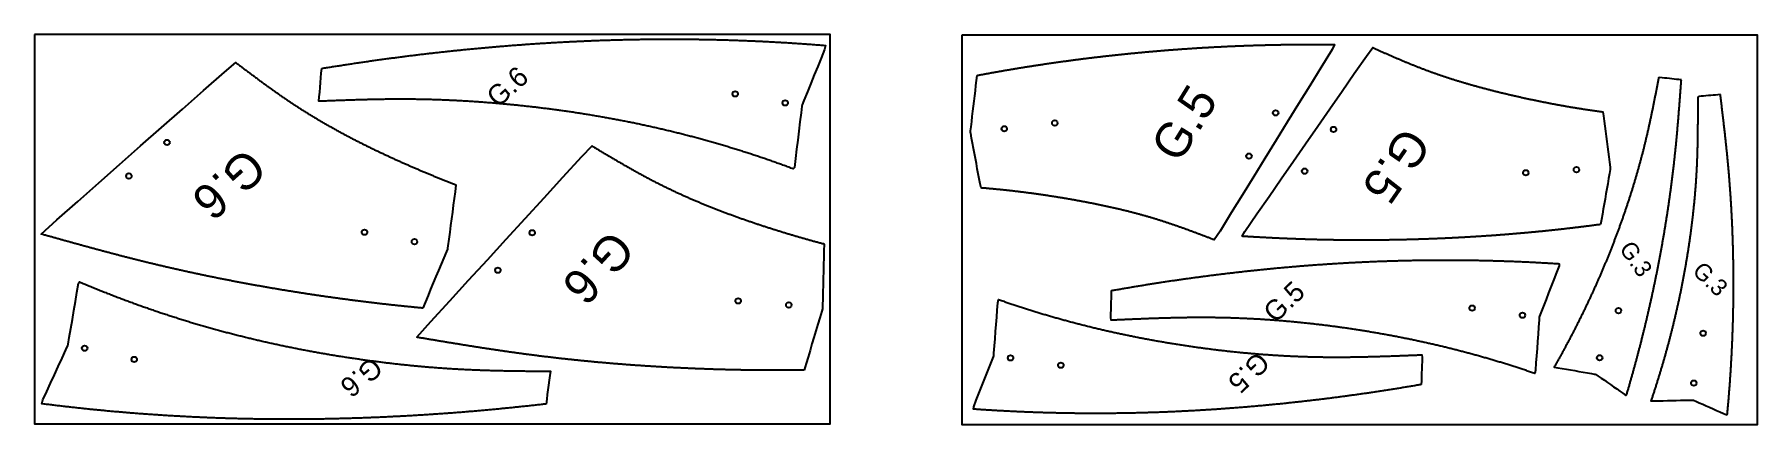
# Model space of a CAD drawing. Extents: x 2 to 206, y 2 to 48.
import ezdxf

# ---------------------------------------------------------------- set-up
doc = ezdxf.new("R2010")
doc.units = 0
doc.layers.get('0').update_dxf_attribs({"linetype": 'CONTINUOUS'})
for name, color, linetype in [('ANNOTATION', 7, 'CONTINUOUS'), ('CUT_SHEET', 1, 'CONTINUOUS'), ('DRILLING', 3, 'CONTINUOUS')]:
    doc.layers.add(name, color=color, linetype=linetype)
doc.styles.add('TW_CEN_MT', font='txt')

# ---------------------------------------------------------------- blocks, each defined once
blk = doc.blocks.new('*U7')
at = {"layer": 'ANNOTATION', "color": 7, "style": 'TW_CEN_MT'}
blk.add_text('G.6', height=2.37, rotation=219.3347, dxfattribs=at).set_placement((42.18, 9.96))
blk = doc.blocks.new('*U8')
at = {"layer": 'ANNOTATION', "color": 7, "style": 'TW_CEN_MT'}
blk.add_text('G.6', height=2.37, rotation=41.9698, dxfattribs=at).set_placement((57.06, 39.2))
blk = doc.blocks.new('*U9')
at = {"layer": 'ANNOTATION', "color": 7, "style": 'TW_CEN_MT'}
blk.add_text('G.6', height=4.148, rotation=221.4049, dxfattribs=at).set_placement((27.32, 34.74))
blk = doc.blocks.new('*U10')
at = {"layer": 'ANNOTATION', "color": 7, "style": 'TW_CEN_MT'}
blk.add_text('G.6', height=4.148, rotation=227.5486, dxfattribs=at).set_placement((70.44, 25.07))
blk = doc.blocks.new('*U17')
at = {"layer": 'ANNOTATION', "color": 7, "style": 'TW_CEN_MT'}
blk.add_text('G.3', height=2, rotation=304.8624, dxfattribs=at).set_placement((189.43, 22.62))
blk = doc.blocks.new('*U18')
at = {"layer": 'ANNOTATION', "color": 7, "style": 'TW_CEN_MT'}
blk.add_text('G.3', height=2, rotation=315.9659, dxfattribs=at).set_placement((198.02, 19.83))
blk = doc.blocks.new('*U19')
at = {"layer": 'ANNOTATION', "color": 7, "style": 'TW_CEN_MT'}
blk.add_text('G.5', height=2.37, rotation=223.558, dxfattribs=at).set_placement((146.8, 10.6))
blk = doc.blocks.new('*U20')
at = {"layer": 'ANNOTATION', "color": 7, "style": 'TW_CEN_MT'}
blk.add_text('G.5', height=4.148, rotation=58.3366, dxfattribs=at).set_placement((137.52, 32.58))
blk = doc.blocks.new('*U21')
at = {"layer": 'ANNOTATION', "color": 7, "style": 'TW_CEN_MT'}
blk.add_text('G.5', height=4.148, rotation=235.2921, dxfattribs=at).set_placement((164.04, 37.26))
blk = doc.blocks.new('*U22')
at = {"layer": 'ANNOTATION', "color": 7, "style": 'TW_CEN_MT'}
blk.add_text('G.5', height=2.37, rotation=43.8374, dxfattribs=at).set_placement((148.88, 13.74))

msp = doc.modelspace()

# ---------------------------------------------------------------- linework, layer by layer
for points in [[(36.2499, 43.9341, 0), (36.3928, 43.9565, 0), (36.5356, 43.9788, 0), (36.6784, 44.0012, 0), (36.8213, 44.0235, 0), (36.9641, 44.0458, 0), (37.1069, 44.0681, 0), (37.2498, 44.0904, 0), (37.3926, 44.1127, 0), (37.5355, 44.135, 0), (37.6783, 44.1572, 0), (37.8212, 44.1794, 0), (37.964, 44.2016, 0), (38.1069, 44.2238, 0), (38.2498, 44.2459, 0), (38.3926, 44.268, 0), (38.5355, 44.2901, 0), (38.6784, 44.3121, 0), (38.8213, 44.3341, 0), (38.9642, 44.356, 0), (39.1071, 44.3779, 0), (39.25, 44.3998, 0), (39.3929, 44.4216, 0), (39.5358, 44.4433, 0), (39.6788, 44.465, 0), (39.8217, 44.4867, 0), (39.9647, 44.5082, 0), (40.1076, 44.5298, 0), (40.2506, 44.5512, 0), (40.3936, 44.5726, 0), (40.5366, 44.5939, 0), (40.6796, 44.6152, 0), (40.8226, 44.6364, 0), (40.9656, 44.6575, 0), (41.1086, 44.6785, 0), (41.2517, 44.6994, 0), (41.3947, 44.7203, 0), (41.5378, 44.7411, 0), (41.6809, 44.7618, 0), (41.824, 44.7824, 0), (41.9671, 44.8029, 0), (42.1102, 44.8234, 0), (42.2533, 44.8438, 0), (42.3964, 44.864, 0), (42.5396, 44.8842, 0), (42.6828, 44.9044, 0), (42.8259, 44.9244, 0), (42.9691, 44.9444, 0), (43.1123, 44.9642, 0), (43.2555, 44.984, 0), (43.3988, 45.0037, 0), (43.542, 45.0234, 0), (43.6853, 45.0429, 0), (43.8285, 45.0624, 0), (43.9718, 45.0817, 0), (44.1151, 45.101, 0), (44.2584, 45.1203, 0), (44.4017, 45.1394, 0), (44.545, 45.1585, 0), (44.6883, 45.1774, 0), (44.8316, 45.1963, 0), (44.975, 45.2151, 0), (45.1183, 45.2339, 0), (45.2617, 45.2525, 0), (45.4051, 45.2711, 0), (45.5485, 45.2896, 0), (45.6919, 45.308, 0), (45.8353, 45.3263, 0), (45.9787, 45.3446, 0), (46.1221, 45.3627, 0), (46.2656, 45.3808, 0), (46.409, 45.3988, 0), (46.5525, 45.4168, 0), (46.696, 45.4346, 0), (46.8395, 45.4524, 0), (46.983, 45.4701, 0), (47.1265, 45.4877, 0), (47.27, 45.5052, 0), (47.4135, 45.5227, 0), (47.557, 45.5401, 0), (47.7006, 45.5574, 0), (47.8441, 45.5746, 0), (47.9877, 45.5917, 0), (48.1313, 45.6088, 0), (48.2749, 45.6257, 0), (48.4184, 45.6426, 0), (48.562, 45.6595, 0), (48.7057, 45.6762, 0), (48.8493, 45.6929, 0), (48.9929, 45.7095, 0), (49.1365, 45.726, 0), (49.2802, 45.7424, 0), (49.4239, 45.7588, 0), (49.5675, 45.775, 0), (49.7112, 45.7912, 0), (49.8549, 45.8073, 0), (49.9986, 45.8234, 0), (50.1423, 45.8394, 0), (50.286, 45.8552, 0), (50.4297, 45.8711, 0), (50.5734, 45.8868, 0), (50.7172, 45.9024, 0), (50.8609, 45.918, 0), (51.0047, 45.9335, 0), (51.1484, 45.9489, 0), (51.2922, 45.9643, 0), (51.436, 45.9796, 0), (51.5798, 45.9948, 0), (51.7236, 46.0099, 0), (51.8674, 46.0249, 0), (52.0112, 46.0399, 0), (52.155, 46.0548, 0), (52.2988, 46.0696, 0), (52.4427, 46.0843, 0), (52.5865, 46.099, 0), (52.7304, 46.1136, 0), (52.8742, 46.1281, 0), (53.0181, 46.1425, 0), (53.162, 46.1569, 0), (53.3058, 46.1711, 0), (53.4497, 46.1853, 0), (53.5936, 46.1994, 0), (53.7375, 46.2135, 0), (53.8814, 46.2274, 0), (54.0254, 46.2413, 0), (54.1693, 46.2551, 0), (54.3132, 46.2689, 0), (54.4572, 46.2825, 0), (54.6011, 46.2961, 0), (54.7451, 46.3096, 0), (54.8891, 46.323, 0), (55.033, 46.3363, 0), (55.177, 46.3496, 0), (55.321, 46.3628, 0), (55.465, 46.3759, 0), (55.609, 46.3889, 0), (55.753, 46.4018, 0), (55.897, 46.4147, 0), (56.041, 46.4275, 0), (56.1851, 46.4402, 0), (56.3291, 46.4528, 0), (56.4732, 46.4654, 0), (56.6172, 46.4778, 0), (56.7613, 46.4902, 0), (56.9053, 46.5025, 0), (57.0494, 46.5147, 0), (57.1935, 46.5269, 0), (57.3376, 46.5389, 0), (57.4817, 46.5509, 0), (57.6258, 46.5628, 0), (57.7699, 46.5747, 0), (57.914, 46.5864, 0), (58.0581, 46.5981, 0), (58.2022, 46.6096, 0), (58.3464, 46.6211, 0), (58.4905, 46.6325, 0), (58.6347, 46.6439, 0), (58.7788, 46.6551, 0), (58.923, 46.6663, 0), (59.0671, 46.6774, 0), (59.2113, 46.6884, 0), (59.3555, 46.6993, 0), (59.4997, 46.7102, 0), (59.6439, 46.721, 0), (59.7881, 46.7316, 0), (59.9323, 46.7422, 0), (60.0765, 46.7528, 0), (60.2207, 46.7632, 0), (60.3649, 46.7735, 0), (60.5091, 46.7838, 0), (60.6534, 46.794, 0), (60.7976, 46.8041, 0), (60.9419, 46.8141, 0), (61.0861, 46.8241, 0), (61.2304, 46.8339, 0), (61.3746, 46.8437, 0), (61.5189, 46.8534, 0), (61.6632, 46.863, 0), (61.8075, 46.8725, 0), (61.9518, 46.8819, 0), (62.096, 46.8913, 0), (62.2403, 46.9006, 0), (62.3847, 46.9097, 0), (62.529, 46.9189, 0), (62.6733, 46.9279, 0), (62.8176, 46.9368, 0), (62.9619, 46.9456, 0), (63.1063, 46.9544, 0), (63.2506, 46.9631, 0), (63.3949, 46.9717, 0), (63.5393, 46.9802, 0), (63.6836, 46.9886, 0), (63.828, 46.997, 0), (63.9724, 47.0052, 0), (64.1167, 47.0134, 0), (64.2611, 47.0215, 0), (64.4055, 47.0295, 0), (64.5499, 47.0374, 0), (64.6943, 47.0452, 0), (64.8387, 47.053, 0), (64.9831, 47.0606, 0), (65.1275, 47.0682, 0), (65.2719, 47.0757, 0), (65.4163, 47.0831, 0), (65.5607, 47.0904, 0), (65.7051, 47.0976, 0), (65.8496, 47.1047, 0), (65.994, 47.1118, 0), (66.1384, 47.1187, 0), (66.2829, 47.1256, 0), (66.4273, 47.1324, 0), (66.5718, 47.1391, 0), (66.7162, 47.1457, 0), (66.8607, 47.1523, 0), (67.0052, 47.1587, 0), (67.1497, 47.1651, 0), (67.2941, 47.1713, 0), (67.4386, 47.1775, 0), (67.5831, 47.1836, 0), (67.7276, 47.1896, 0), (67.8721, 47.1955, 0), (68.0166, 47.2013, 0), (68.1611, 47.2071, 0), (68.3056, 47.2127, 0), (68.4501, 47.2183, 0), (68.5946, 47.2238, 0), (68.7391, 47.2292, 0), (68.8837, 47.2344, 0), (69.0282, 47.2397, 0), (69.1727, 47.2448, 0), (69.3173, 47.2498, 0), (69.4618, 47.2547, 0), (69.6063, 47.2596, 0), (69.7509, 47.2644, 0), (69.8954, 47.269, 0), (70.04, 47.2736, 0), (70.1845, 47.2781, 0), (70.3291, 47.2825, 0), (70.4737, 47.2868, 0), (70.6182, 47.2911, 0), (70.7628, 47.2952, 0), (70.9074, 47.2993, 0), (71.052, 47.3032, 0), (71.1965, 47.3071, 0), (71.3411, 47.3109, 0), (71.4857, 47.3146, 0), (71.6303, 47.3182, 0), (71.7749, 47.3217, 0), (71.9195, 47.3251, 0), (72.0641, 47.3285, 0), (72.2087, 47.3317, 0), (72.3533, 47.3349, 0), (72.4979, 47.3379, 0), (72.6425, 47.3409, 0), (72.7871, 47.3438, 0), (72.9317, 47.3466, 0), (73.0763, 47.3493, 0), (73.2209, 47.3519, 0), (73.3656, 47.3545, 0), (73.5102, 47.3569, 0), (73.6548, 47.3593, 0), (73.7994, 47.3615, 0), (73.944, 47.3637, 0), (74.0887, 47.3658, 0), (74.2333, 47.3678, 0), (74.3779, 47.3697, 0), (74.5226, 47.3715, 0), (74.6672, 47.3732, 0), (74.8118, 47.3748, 0), (74.9565, 47.3764, 0), (75.1011, 47.3778, 0), (75.2457, 47.3792, 0), (75.3904, 47.3805, 0), (75.535, 47.3816, 0), (75.6796, 47.3827, 0), (75.8243, 47.3837, 0), (75.9689, 47.3846, 0), (76.1136, 47.3854, 0), (76.2582, 47.3862, 0), (76.4029, 47.3868, 0), (76.5475, 47.3874, 0), (76.6921, 47.3878, 0), (76.8368, 47.3882, 0), (76.9814, 47.3885, 0), (77.1261, 47.3886, 0), (77.2707, 47.3887, 0), (77.4154, 47.3887, 0), (77.56, 47.3886, 0), (77.7047, 47.3885, 0), (77.8493, 47.3882, 0), (77.994, 47.3878, 0), (78.1386, 47.3874, 0), (78.2832, 47.3868, 0), (78.4279, 47.3862, 0), (78.5725, 47.3855, 0), (78.7172, 47.3847, 0), (78.8618, 47.3837, 0), (79.0065, 47.3828, 0), (79.1511, 47.3817, 0), (79.2958, 47.3805, 0), (79.4404, 47.3792, 0), (79.585, 47.3778, 0), (79.7297, 47.3764, 0), (79.8743, 47.3748, 0), (80.0189, 47.3732, 0), (80.1636, 47.3715, 0), (80.3082, 47.3696, 0), (80.4528, 47.3677, 0), (80.5975, 47.3657, 0), (80.7421, 47.3636, 0), (80.8867, 47.3614, 0), (81.0314, 47.3592, 0), (81.176, 47.3568, 0), (81.3206, 47.3543, 0), (81.4652, 47.3518, 0), (81.6099, 47.3491, 0), (81.7545, 47.3464, 0), (81.8991, 47.3436, 0), (82.0437, 47.3406, 0), (82.1883, 47.3376, 0), (82.3329, 47.3345, 0), (82.4775, 47.3313, 0), (82.6221, 47.328, 0), (82.7667, 47.3246, 0), (82.9113, 47.3212, 0), (83.0559, 47.3176, 0), (83.2005, 47.3139, 0), (83.3451, 47.3102, 0), (83.4897, 47.3064, 0), (83.6343, 47.3024, 0), (83.7789, 47.2984, 0), (83.9235, 47.2943, 0), (84.0681, 47.2901, 0), (84.2126, 47.2857, 0), (84.3572, 47.2813, 0), (84.5018, 47.2769, 0), (84.6463, 47.2723, 0), (84.7909, 47.2676, 0), (84.9355, 47.2628, 0), (85.08, 47.258, 0), (85.2246, 47.253, 0), (85.3691, 47.248, 0), (85.5137, 47.2428, 0), (85.6582, 47.2376, 0), (85.8027, 47.2323, 0), (85.9473, 47.2268, 0), (86.0918, 47.2213, 0), (86.2363, 47.2157, 0), (86.3809, 47.21, 0), (86.5254, 47.2042, 0), (86.6699, 47.1984, 0), (86.8144, 47.1924, 0), (86.9589, 47.1863, 0), (87.1034, 47.1801, 0), (87.2479, 47.1739, 0), (87.3924, 47.1675, 0), (87.5369, 47.1611, 0), (87.6814, 47.1546, 0), (87.8258, 47.1479, 0), (87.9703, 47.1412, 0), (88.1148, 47.1344, 0), (88.2593, 47.1275, 0), (88.4037, 47.1205, 0), (88.5482, 47.1134, 0), (88.6926, 47.1062, 0), (88.8371, 47.0989, 0), (88.9815, 47.0915, 0), (89.1259, 47.084, 0), (89.2704, 47.0765, 0), (89.4148, 47.0688, 0), (89.5592, 47.0611, 0), (89.7036, 47.0532, 0), (89.848, 47.0453, 0), (89.9924, 47.0372, 0), (90.1368, 47.0291, 0), (90.2812, 47.0209, 0), (90.4256, 47.0126, 0), (90.57, 47.0041, 0), (90.7143, 46.9956, 0), (90.8587, 46.987, 0), (91.003, 46.9783, 0), (91.1474, 46.9695, 0), (91.2917, 46.9607, 0), (91.4361, 46.9517, 0), (91.5804, 46.9426, 0), (91.7247, 46.9334, 0), (91.8691, 46.9242, 0), (92.0134, 46.9148, 0), (92.1577, 46.9054, 0), (92.302, 46.8958, 0), (92.4463, 46.8862, 0), (92.5906, 46.8765, 0), (92.7348, 46.8666, 0), (92.8791, 46.8567, 0), (93.0234, 46.8467, 0), (93.1676, 46.8366, 0), (93.3119, 46.8264, 0), (93.4561, 46.8161, 0), (93.6004, 46.8057, 0), (93.7446, 46.7952, 0), (93.8888, 46.7846, 0), (94.033, 46.7739, 0), (94.1772, 46.7632, 0), (94.3214, 46.7523, 0), (94.4656, 46.7413, 0), (94.6098, 46.7303, 0), (94.754, 46.7192, 0), (94.8981, 46.7079, 0), (95.0423, 46.6966, 0), (95.1865, 46.6852, 0), (95.3306, 46.6736, 0), (95.4747, 46.662, 0), (95.6189, 46.6503, 0), (95.763, 46.6385, 0), (95.645, 46.1561, 0), (95.2375, 45.1541, 0), (94.83, 44.152, 0), (94.4224, 43.1499, 0), (94.0149, 42.1479, 0), (93.6074, 41.1458, 0), (93.1999, 40.1437, 0), (92.9925, 39.6251, 0), (92.9591, 39.4844, 0), (92.8597, 38.6711, 0), (92.7297, 37.5972, 0), (92.5996, 36.5232, 0), (92.4695, 35.4493, 0), (92.3394, 34.3754, 0), (92.2094, 33.3015, 0), (92.0793, 32.2276, 0), (91.9447, 32.0567, 0), (91.8091, 32.1071, 0), (91.6733, 32.1573, 0), (91.5375, 32.2074, 0), (91.4017, 32.2573, 0), (91.2658, 32.3071, 0), (91.1299, 32.3567, 0), (90.9939, 32.4062, 0), (90.8578, 32.4555, 0), (90.7217, 32.5046, 0), (90.5856, 32.5537, 0), (90.4494, 32.6025, 0), (90.3131, 32.6512, 0), (90.1768, 32.6998, 0), (90.0404, 32.7482, 0), (89.904, 32.7965, 0), (89.7676, 32.8446, 0), (89.6311, 32.8925, 0), (89.4945, 32.9403, 0), (89.3579, 32.988, 0), (89.2212, 33.0355, 0), (89.0845, 33.0828, 0), (88.9478, 33.13, 0), (88.811, 33.177, 0), (88.6741, 33.2239, 0), (88.5372, 33.2706, 0), (88.4002, 33.3172, 0), (88.2632, 33.3636, 0), (88.1261, 33.4099, 0), (87.989, 33.456, 0), (87.8519, 33.502, 0), (87.7147, 33.5478, 0), (87.5774, 33.5934, 0), (87.4401, 33.6389, 0), (87.3027, 33.6843, 0), (87.1653, 33.7295, 0), (87.0279, 33.7745, 0), (86.8904, 33.8194, 0), (86.7528, 33.8641, 0), (86.6152, 33.9087, 0), (86.4776, 33.9531, 0), (86.3399, 33.9973, 0), (86.2021, 34.0414, 0), (86.0643, 34.0854, 0), (85.9265, 34.1292, 0), (85.7886, 34.1728, 0), (85.6506, 34.2163, 0), (85.5127, 34.2596, 0), (85.3746, 34.3027, 0), (85.2365, 34.3457, 0), (85.0984, 34.3886, 0), (84.9602, 34.4313, 0), (84.822, 34.4738, 0), (84.6837, 34.5162, 0), (84.5454, 34.5584, 0), (84.407, 34.6005, 0), (84.2686, 34.6424, 0), (84.1302, 34.6841, 0), (83.9917, 34.7257, 0), (83.8531, 34.7672, 0), (83.7145, 34.8084, 0), (83.5759, 34.8495, 0), (83.4372, 34.8905, 0), (83.2984, 34.9313, 0), (83.1596, 34.9719, 0), (83.0208, 35.0124, 0), (82.8819, 35.0527, 0), (82.743, 35.0929, 0), (82.604, 35.1329, 0), (82.465, 35.1728, 0), (82.3259, 35.2124, 0), (82.1868, 35.252, 0), (82.0477, 35.2913, 0), (81.9085, 35.3305, 0), (81.7692, 35.3696, 0), (81.6299, 35.4085, 0), (81.4906, 35.4472, 0), (81.3512, 35.4858, 0), (81.2118, 35.5242, 0), (81.0723, 35.5624, 0), (80.9328, 35.6005, 0), (80.7932, 35.6384, 0), (80.6536, 35.6762, 0), (80.514, 35.7138, 0), (80.3743, 35.7513, 0), (80.2345, 35.7885, 0), (80.0948, 35.8256, 0), (79.9549, 35.8626, 0), (79.8151, 35.8994, 0), (79.6751, 35.936, 0), (79.5352, 35.9725, 0), (79.3952, 36.0088, 0), (79.2551, 36.045, 0), (79.115, 36.0809, 0), (78.9749, 36.1168, 0), (78.8347, 36.1524, 0), (78.6945, 36.1879, 0), (78.5543, 36.2233, 0), (78.414, 36.2585, 0), (78.2736, 36.2935, 0), (78.1332, 36.3283, 0), (77.9928, 36.363, 0), (77.8523, 36.3976, 0), (77.7118, 36.4319, 0), (77.5713, 36.4661, 0), (77.4307, 36.5002, 0), (77.29, 36.5341, 0), (77.1494, 36.5678, 0), (77.0086, 36.6014, 0), (76.8679, 36.6348, 0), (76.7271, 36.668, 0), (76.5863, 36.7011, 0), (76.4454, 36.7341, 0), (76.3045, 36.7668, 0), (76.1635, 36.7995, 0), (76.0225, 36.8319, 0), (75.8815, 36.8642, 0), (75.7404, 36.8963, 0), (75.5993, 36.9283, 0), (75.4582, 36.9601, 0), (75.317, 36.9918, 0), (75.1758, 37.0233, 0), (75.0345, 37.0546, 0), (74.8933, 37.0858, 0), (74.7519, 37.1169, 0), (74.6106, 37.1477, 0), (74.4692, 37.1784, 0), (74.3277, 37.209, 0), (74.1863, 37.2394, 0), (74.0448, 37.2696, 0), (73.9032, 37.2997, 0), (73.7616, 37.3296, 0), (73.62, 37.3594, 0), (73.4784, 37.389, 0), (73.3367, 37.4185, 0), (73.195, 37.4478, 0), (73.0532, 37.4769, 0), (72.9114, 37.5059, 0), (72.7696, 37.5347, 0), (72.6278, 37.5634, 0), (72.4859, 37.5919, 0), (72.344, 37.6203, 0), (72.202, 37.6485, 0), (72.06, 37.6766, 0), (71.918, 37.7045, 0), (71.776, 37.7322, 0), (71.6339, 37.7598, 0), (71.4918, 37.7872, 0), (71.3497, 37.8145, 0), (71.2075, 37.8416, 0), (71.0653, 37.8686, 0), (70.9231, 37.8954, 0), (70.7808, 37.9221, 0), (70.6385, 37.9486, 0), (70.4962, 37.9749, 0), (70.3538, 38.0011, 0), (70.2114, 38.0271, 0), (70.069, 38.053, 0), (69.9266, 38.0788, 0), (69.7841, 38.1044, 0), (69.6416, 38.1298, 0), (69.4991, 38.1551, 0), (69.3565, 38.1802, 0), (69.2139, 38.2051, 0), (69.0713, 38.23, 0), (68.9287, 38.2546, 0), (68.786, 38.2791, 0), (68.6433, 38.3035, 0), (68.5006, 38.3277, 0), (68.3578, 38.3518, 0), (68.2151, 38.3757, 0), (68.0723, 38.3994, 0), (67.9294, 38.423, 0), (67.7866, 38.4465, 0), (67.6437, 38.4698, 0), (67.5008, 38.4929, 0), (67.3579, 38.5159, 0), (67.2149, 38.5387, 0), (67.0719, 38.5614, 0), (66.9289, 38.584, 0), (66.7859, 38.6064, 0), (66.6428, 38.6286, 0), (66.4998, 38.6507, 0), (66.3567, 38.6726, 0), (66.2135, 38.6944, 0), (66.0704, 38.7161, 0), (65.9272, 38.7376, 0), (65.784, 38.7589, 0), (65.6408, 38.7801, 0), (65.4976, 38.8011, 0), (65.3543, 38.822, 0), (65.211, 38.8428, 0), (65.0677, 38.8634, 0), (64.9244, 38.8838, 0), (64.781, 38.9041, 0), (64.6377, 38.9242, 0), (64.4943, 38.9442, 0), (64.3509, 38.9641, 0), (64.2074, 38.9838, 0), (64.064, 39.0033, 0), (63.9205, 39.0227, 0), (63.777, 39.042, 0), (63.6335, 39.0611, 0), (63.49, 39.0801, 0), (63.3464, 39.0989, 0), (63.2029, 39.1176, 0), (63.0593, 39.1361, 0), (62.9157, 39.1544, 0), (62.7721, 39.1727, 0), (62.6284, 39.1907, 0), (62.4848, 39.2087, 0), (62.3411, 39.2265, 0), (62.1974, 39.2441, 0), (62.0537, 39.2616, 0), (61.9099, 39.2789, 0), (61.7662, 39.2961, 0), (61.6224, 39.3132, 0), (61.4786, 39.3301, 0), (61.3349, 39.3469, 0), (61.191, 39.3635, 0), (61.0472, 39.38, 0), (60.9034, 39.3963, 0), (60.7595, 39.4125, 0), (60.6156, 39.4285, 0), (60.4718, 39.4444, 0), (60.3279, 39.4601, 0), (60.1839, 39.4757, 0), (60.04, 39.4912, 0), (59.8961, 39.5065, 0), (59.7521, 39.5217, 0), (59.6081, 39.5367, 0), (59.4642, 39.5516, 0), (59.3202, 39.5663, 0), (59.1761, 39.5809, 0), (59.0321, 39.5954, 0), (58.8881, 39.6097, 0), (58.744, 39.6238, 0), (58.6, 39.6378, 0), (58.4559, 39.6517, 0), (58.3118, 39.6654, 0), (58.1677, 39.679, 0), (58.0236, 39.6925, 0), (57.8795, 39.7058, 0), (57.7354, 39.7189, 0), (57.5912, 39.732, 0), (57.4471, 39.7448, 0), (57.3029, 39.7576, 0), (57.1588, 39.7702, 0), (57.0146, 39.7826, 0), (56.8704, 39.7949, 0), (56.7262, 39.8071, 0), (56.582, 39.8191, 0), (56.4378, 39.831, 0), (56.2936, 39.8427, 0), (56.1493, 39.8543, 0), (56.0051, 39.8657, 0), (55.8608, 39.877, 0), (55.7166, 39.8882, 0), (55.5723, 39.8992, 0), (55.428, 39.91, 0), (55.2838, 39.9207, 0), (55.1395, 39.9313, 0), (54.9952, 39.9417, 0), (54.8509, 39.952, 0), (54.7065, 39.9621, 0), (54.5622, 39.9721, 0), (54.4179, 39.9819, 0), (54.2735, 39.9916, 0), (54.1292, 40.0011, 0), (53.9849, 40.0105, 0), (53.8405, 40.0197, 0), (53.6961, 40.0288, 0), (53.5518, 40.0377, 0), (53.4074, 40.0465, 0), (53.263, 40.0551, 0), (53.1186, 40.0636, 0), (52.9742, 40.0719, 0), (52.8298, 40.08, 0), (52.6854, 40.088, 0), (52.541, 40.0959, 0), (52.3966, 40.1036, 0), (52.2521, 40.1112, 0), (52.1077, 40.1186, 0), (51.9633, 40.1258, 0), (51.8188, 40.1329, 0), (51.6744, 40.1398, 0), (51.5299, 40.1466, 0), (51.3855, 40.1532, 0), (51.241, 40.1597, 0), (51.0965, 40.166, 0), (50.9521, 40.1722, 0), (50.8076, 40.1782, 0), (50.6631, 40.184, 0), (50.5186, 40.1897, 0), (50.3741, 40.1952, 0), (50.2297, 40.2006, 0), (50.0852, 40.2058, 0), (49.9407, 40.2109, 0), (49.7962, 40.2158, 0), (49.6517, 40.2205, 0), (49.5072, 40.2251, 0), (49.3626, 40.2295, 0), (49.2181, 40.2337, 0), (49.0736, 40.2378, 0), (48.9291, 40.2418, 0), (48.7846, 40.2455, 0), (48.6401, 40.2491, 0), (48.4955, 40.2526, 0), (48.351, 40.2559, 0), (48.2065, 40.259, 0), (48.062, 40.262, 0), (47.9174, 40.2648, 0), (47.7729, 40.2674, 0), (47.6284, 40.2699, 0), (47.4838, 40.2722, 0), (47.3393, 40.2743, 0), (47.1948, 40.2763, 0), (47.0502, 40.2781, 0), (46.9057, 40.2797, 0), (46.7612, 40.2812, 0), (46.6166, 40.2825, 0), (46.4721, 40.2837, 0), (46.3275, 40.2847, 0), (46.183, 40.2855, 0), (46.0385, 40.2861, 0), (45.8939, 40.2866, 0), (45.7494, 40.2869, 0), (45.6049, 40.2871, 0), (45.4603, 40.287, 0), (45.3158, 40.2869, 0), (45.1712, 40.2865, 0), (45.0267, 40.286, 0), (44.8822, 40.2853, 0), (44.7376, 40.2845, 0), (44.5931, 40.2835, 0), (44.4486, 40.2824, 0), (44.304, 40.2811, 0), (44.1595, 40.2797, 0), (44.015, 40.2781, 0), (43.8705, 40.2764, 0), (43.7259, 40.2746, 0), (43.5814, 40.2726, 0), (43.4369, 40.2705, 0), (43.2923, 40.2683, 0), (43.1478, 40.2659, 0), (43.0033, 40.2634, 0), (42.8588, 40.2608, 0), (42.7142, 40.2581, 0), (42.5697, 40.2552, 0), (42.4252, 40.2522, 0), (42.2806, 40.2492, 0), (42.1361, 40.246, 0), (41.9916, 40.2427, 0), (41.8471, 40.2393, 0), (41.7025, 40.2358, 0), (41.558, 40.2322, 0), (41.4135, 40.2284, 0), (41.269, 40.2247, 0), (41.1245, 40.2208, 0), (40.9799, 40.2168, 0), (40.8354, 40.2127, 0), (40.6909, 40.2086, 0), (40.5464, 40.2043, 0), (40.4018, 40.2, 0), (40.2573, 40.1956, 0), (40.1128, 40.1911, 0), (39.9683, 40.1866, 0), (39.8238, 40.182, 0), (39.6792, 40.1773, 0), (39.5347, 40.1726, 0), (39.3902, 40.1677, 0), (39.2457, 40.1629, 0), (39.1012, 40.158, 0), (38.9567, 40.153, 0), (38.8121, 40.1479, 0), (38.6676, 40.1429, 0), (38.5231, 40.1377, 0), (38.3786, 40.1325, 0), (38.2341, 40.1273, 0), (38.0895, 40.1221, 0), (37.945, 40.1168, 0), (37.8005, 40.1114, 0), (37.656, 40.1061, 0), (37.5115, 40.1007, 0), (37.367, 40.0953, 0), (37.2224, 40.0898, 0), (37.0779, 40.0843, 0), (36.9334, 40.0788, 0), (36.7889, 40.0733, 0), (36.6444, 40.0678, 0), (36.4999, 40.0623, 0), (36.3553, 40.0567, 0), (36.2108, 40.0512, 0), (36.0663, 40.0456, 0), (35.9218, 40.04, 0), (35.9549, 40.5559, 0), (36.0041, 41.119, 0), (36.0532, 41.682, 0), (36.1024, 42.245, 0), (36.1516, 42.8081, 0), (36.2008, 43.3711, 0), (36.2499, 43.9341, 0)], [(113.669, 43.1052, 0), (113.76, 43.1225, 0), (113.851, 43.1397, 0), (113.943, 43.1568, 0), (114.034, 43.174, 0), (114.125, 43.191, 0), (114.216, 43.2081, 0), (114.308, 43.2251, 0), (114.399, 43.242, 0), (114.49, 43.259, 0), (114.582, 43.2758, 0), (114.673, 43.2927, 0), (114.764, 43.3095, 0), (114.856, 43.3262, 0), (114.947, 43.3429, 0), (115.039, 43.3596, 0), (115.13, 43.3762, 0), (115.221, 43.3928, 0), (115.313, 43.4093, 0), (115.404, 43.4258, 0), (115.496, 43.4423, 0), (115.587, 43.4587, 0), (115.678, 43.4751, 0), (115.77, 43.4914, 0), (115.861, 43.5077, 0), (115.953, 43.5239, 0), (116.044, 43.5401, 0), (116.136, 43.5563, 0), (116.227, 43.5724, 0), (116.319, 43.5885, 0), (116.41, 43.6045, 0), (116.502, 43.6205, 0), (116.593, 43.6365, 0), (116.685, 43.6524, 0), (116.776, 43.6682, 0), (116.868, 43.6841, 0), (116.959, 43.6998, 0), (117.051, 43.7156, 0), (117.142, 43.7313, 0), (117.234, 43.7469, 0), (117.325, 43.7626, 0), (117.417, 43.7781, 0), (117.509, 43.7937, 0), (117.6, 43.8091, 0), (117.692, 43.8246, 0), (117.783, 43.84, 0), (117.875, 43.8554, 0), (117.967, 43.8707, 0), (118.058, 43.886, 0), (118.15, 43.9012, 0), (118.241, 43.9164, 0), (118.333, 43.9315, 0), (118.425, 43.9466, 0), (118.516, 43.9617, 0), (118.608, 43.9767, 0), (118.7, 43.9917, 0), (118.791, 44.0067, 0), (118.883, 44.0216, 0), (118.975, 44.0364, 0), (119.066, 44.0512, 0), (119.158, 44.066, 0), (119.25, 44.0807, 0), (119.341, 44.0954, 0), (119.433, 44.1101, 0), (119.525, 44.1247, 0), (119.617, 44.1392, 0), (119.708, 44.1538, 0), (119.8, 44.1683, 0), (119.892, 44.1827, 0), (119.984, 44.1971, 0), (120.075, 44.2114, 0), (120.167, 44.2258, 0), (120.259, 44.24, 0), (120.351, 44.2543, 0), (120.443, 44.2684, 0), (120.534, 44.2826, 0), (120.626, 44.2967, 0), (120.718, 44.3108, 0), (120.81, 44.3248, 0), (120.902, 44.3388, 0), (120.993, 44.3527, 0), (121.085, 44.3666, 0), (121.177, 44.3804, 0), (121.269, 44.3943, 0), (121.361, 44.408, 0), (121.453, 44.4218, 0), (121.545, 44.4354, 0), (121.636, 44.4491, 0), (121.728, 44.4627, 0), (121.82, 44.4763, 0), (121.912, 44.4898, 0), (122.004, 44.5033, 0), (122.096, 44.5167, 0), (122.188, 44.5301, 0), (122.28, 44.5435, 0), (122.372, 44.5568, 0), (122.464, 44.5701, 0), (122.555, 44.5833, 0), (122.647, 44.5965, 0), (122.739, 44.6096, 0), (122.831, 44.6227, 0), (122.923, 44.6358, 0), (123.015, 44.6488, 0), (123.107, 44.6618, 0), (123.199, 44.6748, 0), (123.291, 44.6877, 0), (123.383, 44.7005, 0), (123.475, 44.7134, 0), (123.567, 44.7261, 0), (123.659, 44.7389, 0), (123.751, 44.7516, 0), (123.843, 44.7642, 0), (123.935, 44.7768, 0), (124.027, 44.7894, 0), (124.119, 44.8019, 0), (124.211, 44.8144, 0), (124.303, 44.8269, 0), (124.395, 44.8393, 0), (124.487, 44.8517, 0), (124.58, 44.864, 0), (124.672, 44.8763, 0), (124.764, 44.8885, 0), (124.856, 44.9007, 0), (124.948, 44.9129, 0), (125.04, 44.925, 0), (125.132, 44.9371, 0), (125.224, 44.9492, 0), (125.316, 44.9612, 0), (125.408, 44.9731, 0), (125.5, 44.985, 0), (125.593, 44.9969, 0), (125.685, 45.0088, 0), (125.777, 45.0206, 0), (125.869, 45.0323, 0), (125.961, 45.044, 0), (126.053, 45.0557, 0), (126.145, 45.0673, 0), (126.238, 45.0789, 0), (126.33, 45.0905, 0), (126.422, 45.102, 0), (126.514, 45.1135, 0), (126.606, 45.1249, 0), (126.698, 45.1363, 0), (126.791, 45.1477, 0), (126.883, 45.159, 0), (126.975, 45.1702, 0), (127.067, 45.1815, 0), (127.159, 45.1927, 0), (127.252, 45.2038, 0), (127.344, 45.2149, 0), (127.436, 45.226, 0), (127.528, 45.237, 0), (127.621, 45.248, 0), (127.713, 45.2589, 0), (127.805, 45.2698, 0), (127.897, 45.2807, 0), (127.989, 45.2915, 0), (128.082, 45.3023, 0), (128.174, 45.3131, 0), (128.266, 45.3238, 0), (128.359, 45.3344, 0), (128.451, 45.3451, 0), (128.543, 45.3557, 0), (128.635, 45.3662, 0), (128.728, 45.3767, 0), (128.82, 45.3872, 0), (128.912, 45.3976, 0), (129.005, 45.408, 0), (129.097, 45.4183, 0), (129.189, 45.4286, 0), (129.282, 45.4389, 0), (129.374, 45.4491, 0), (129.466, 45.4593, 0), (129.559, 45.4694, 0), (129.651, 45.4795, 0), (129.743, 45.4896, 0), (129.836, 45.4996, 0), (129.928, 45.5096, 0), (130.02, 45.5196, 0), (130.113, 45.5295, 0), (130.205, 45.5393, 0), (130.297, 45.5491, 0), (130.39, 45.5589, 0), (130.482, 45.5687, 0), (130.574, 45.5784, 0), (130.667, 45.588, 0), (130.759, 45.5977, 0), (130.852, 45.6073, 0), (130.944, 45.6168, 0), (131.036, 45.6263, 0), (131.129, 45.6358, 0), (131.221, 45.6452, 0), (131.314, 45.6546, 0), (131.406, 45.6639, 0), (131.498, 45.6732, 0), (131.591, 45.6825, 0), (131.683, 45.6917, 0), (131.776, 45.7009, 0), (131.868, 45.7101, 0), (131.961, 45.7192, 0), (132.053, 45.7282, 0), (132.146, 45.7373, 0), (132.238, 45.7463, 0), (132.33, 45.7552, 0), (132.423, 45.7641, 0), (132.515, 45.773, 0), (132.608, 45.7818, 0), (132.7, 45.7906, 0), (132.793, 45.7994, 0), (132.885, 45.8081, 0), (132.978, 45.8168, 0), (133.07, 45.8254, 0), (133.163, 45.834, 0), (133.255, 45.8426, 0), (133.348, 45.8511, 0), (133.44, 45.8596, 0), (133.533, 45.868, 0), (133.625, 45.8764, 0), (133.718, 45.8848, 0), (133.81, 45.8931, 0), (133.903, 45.9014, 0), (133.995, 45.9096, 0), (134.088, 45.9178, 0), (134.18, 45.926, 0), (134.273, 45.9341, 0), (134.365, 45.9422, 0), (134.458, 45.9502, 0), (134.551, 45.9582, 0), (134.643, 45.9662, 0), (134.736, 45.9741, 0), (134.828, 45.982, 0), (134.921, 45.9899, 0), (135.013, 45.9977, 0), (135.106, 46.0055, 0), (135.198, 46.0132, 0), (135.291, 46.0209, 0), (135.384, 46.0286, 0), (135.476, 46.0362, 0), (135.569, 46.0438, 0), (135.661, 46.0513, 0), (135.754, 46.0588, 0), (135.846, 46.0663, 0), (135.939, 46.0737, 0), (136.032, 46.0811, 0), (136.124, 46.0884, 0), (136.217, 46.0957, 0), (136.309, 46.103, 0), (136.402, 46.1102, 0), (136.495, 46.1174, 0), (136.587, 46.1246, 0), (136.68, 46.1317, 0), (136.773, 46.1388, 0), (136.865, 46.1458, 0), (136.958, 46.1528, 0), (137.05, 46.1598, 0), (137.143, 46.1667, 0), (137.236, 46.1736, 0), (137.328, 46.1804, 0), (137.421, 46.1872, 0), (137.514, 46.194, 0), (137.606, 46.2007, 0), (137.699, 46.2074, 0), (137.792, 46.214, 0), (137.884, 46.2206, 0), (137.977, 46.2272, 0), (138.07, 46.2337, 0), (138.162, 46.2402, 0), (138.255, 46.2466, 0), (138.348, 46.2531, 0), (138.44, 46.2594, 0), (138.533, 46.2658, 0), (138.626, 46.272, 0), (138.718, 46.2783, 0), (138.811, 46.2845, 0), (138.904, 46.2907, 0), (138.996, 46.2968, 0), (139.089, 46.3029, 0), (139.182, 46.309, 0), (139.274, 46.315, 0), (139.367, 46.321, 0), (139.46, 46.3269, 0), (139.552, 46.3328, 0), (139.645, 46.3386, 0), (139.738, 46.3445, 0), (139.831, 46.3502, 0), (139.923, 46.356, 0), (140.016, 46.3617, 0), (140.109, 46.3673, 0), (140.201, 46.373, 0), (140.294, 46.3785, 0), (140.387, 46.3841, 0), (140.48, 46.3896, 0), (140.572, 46.395, 0), (140.665, 46.4005, 0), (140.758, 46.4058, 0), (140.85, 46.4112, 0), (140.943, 46.4165, 0), (141.036, 46.4218, 0), (141.129, 46.427, 0), (141.221, 46.4322, 0), (141.314, 46.4373, 0), (141.407, 46.4424, 0), (141.5, 46.4475, 0), (141.592, 46.4525, 0), (141.685, 46.4575, 0), (141.778, 46.4624, 0), (141.871, 46.4673, 0), (141.963, 46.4722, 0), (142.056, 46.477, 0), (142.149, 46.4818, 0), (142.242, 46.4865, 0), (142.334, 46.4912, 0), (142.427, 46.4959, 0), (142.52, 46.5005, 0), (142.613, 46.5051, 0), (142.706, 46.5097, 0), (142.798, 46.5142, 0), (142.891, 46.5186, 0), (142.984, 46.523, 0), (143.077, 46.5274, 0), (143.169, 46.5318, 0), (143.262, 46.5361, 0), (143.355, 46.5403, 0), (143.448, 46.5446, 0), (143.541, 46.5487, 0), (143.633, 46.5529, 0), (143.726, 46.557, 0), (143.819, 46.561, 0), (143.912, 46.5651, 0), (144.005, 46.569, 0), (144.097, 46.573, 0), (144.19, 46.5769, 0), (144.283, 46.5807, 0), (144.376, 46.5846, 0), (144.469, 46.5883, 0), (144.561, 46.5921, 0), (144.654, 46.5958, 0), (144.747, 46.5994, 0), (144.84, 46.6031, 0), (144.933, 46.6066, 0), (145.025, 46.6102, 0), (145.118, 46.6137, 0), (145.211, 46.6171, 0), (145.304, 46.6205, 0), (145.397, 46.6239, 0), (145.489, 46.6272, 0), (145.582, 46.6305, 0), (145.675, 46.6338, 0), (145.768, 46.637, 0), (145.861, 46.6402, 0), (145.954, 46.6433, 0), (146.046, 46.6464, 0), (146.139, 46.6494, 0), (146.232, 46.6524, 0), (146.325, 46.6554, 0), (146.418, 46.6583, 0), (146.51, 46.6612, 0), (146.603, 46.6641, 0), (146.696, 46.6669, 0), (146.789, 46.6696, 0), (146.882, 46.6723, 0), (146.975, 46.675, 0), (147.067, 46.6777, 0), (147.16, 46.6803, 0), (147.253, 46.6828, 0), (147.346, 46.6853, 0), (147.439, 46.6878, 0), (147.532, 46.6902, 0), (147.624, 46.6926, 0), (147.717, 46.695, 0), (147.81, 46.6973, 0), (147.903, 46.6996, 0), (147.996, 46.7018, 0), (148.089, 46.704, 0), (148.182, 46.7061, 0), (148.274, 46.7082, 0), (148.367, 46.7103, 0), (148.46, 46.7123, 0), (148.553, 46.7143, 0), (148.646, 46.7163, 0), (148.739, 46.7182, 0), (148.831, 46.72, 0), (148.924, 46.7218, 0), (149.017, 46.7236, 0), (149.11, 46.7253, 0), (149.203, 46.727, 0), (149.296, 46.7287, 0), (149.389, 46.7303, 0), (149.481, 46.7319, 0), (149.574, 46.7334, 0), (149.667, 46.7349, 0), (149.76, 46.7363, 0), (149.853, 46.7377, 0), (149.946, 46.7391, 0), (150.038, 46.7404, 0), (150.131, 46.7417, 0), (150.224, 46.7429, 0), (150.317, 46.7441, 0), (150.41, 46.7453, 0), (150.503, 46.7464, 0), (150.596, 46.7475, 0), (150.688, 46.7485, 0), (150.781, 46.7495, 0), (150.874, 46.7505, 0), (150.967, 46.7514, 0), (151.06, 46.7522, 0), (151.153, 46.753, 0), (151.246, 46.7538, 0), (151.338, 46.7546, 0), (151.431, 46.7553, 0), (151.524, 46.7559, 0), (151.617, 46.7565, 0), (151.71, 46.7571, 0), (151.803, 46.7576, 0), (151.896, 46.7581, 0), (151.988, 46.7586, 0), (152.081, 46.759, 0), (152.174, 46.7594, 0), (152.267, 46.7597, 0), (152.36, 46.76, 0), (152.453, 46.7603, 0), (152.546, 46.7605, 0), (152.638, 46.7607, 0), (152.731, 46.7609, 0), (152.824, 46.761, 0), (152.917, 46.7612, 0), (153.01, 46.7612, 0), (153.103, 46.7613, 0), (153.196, 46.7613, 0), (153.288, 46.7613, 0), (153.381, 46.7612, 0), (153.474, 46.7612, 0), (153.567, 46.7611, 0), (153.66, 46.761, 0), (153.753, 46.7608, 0), (153.846, 46.7607, 0), (153.938, 46.7605, 0), (154.031, 46.7603, 0), (154.124, 46.76, 0), (154.217, 46.7598, 0), (154.31, 46.7595, 0), (154.403, 46.7592, 0), (154.496, 46.7589, 0), (154.588, 46.7586, 0), (154.681, 46.7582, 0), (154.774, 46.7579, 0), (154.867, 46.7575, 0), (154.96, 46.7571, 0), (155.053, 46.7567, 0), (155.146, 46.7563, 0), (155.238, 46.7559, 0), (155.331, 46.7554, 0), (155.424, 46.755, 0), (155.517, 46.7545, 0), (155.61, 46.754, 0), (155.703, 46.7536, 0), (155.796, 46.7531, 0), (155.888, 46.7526, 0), (155.59, 46.1591, 0), (154.267, 44.0136, 0), (152.943, 41.8681, 0), (151.62, 39.7227, 0), (150.297, 37.5772, 0), (148.974, 35.4317, 0), (147.651, 33.2862, 0), (146.328, 31.1407, 0), (145.004, 28.9953, 0), (143.681, 26.8498, 0), (142.358, 24.7043, 0), (141.662, 23.6639, 0), (141.575, 23.6972, 0), (141.488, 23.7305, 0), (141.402, 23.7637, 0), (141.315, 23.797, 0), (141.228, 23.8302, 0), (141.141, 23.8634, 0), (141.054, 23.8966, 0), (140.968, 23.9298, 0), (140.881, 23.963, 0), (140.794, 23.9961, 0), (140.707, 24.0292, 0), (140.62, 24.0622, 0), (140.533, 24.0952, 0), (140.446, 24.1282, 0), (140.36, 24.1612, 0), (140.273, 24.1941, 0), (140.186, 24.227, 0), (140.099, 24.2599, 0), (140.012, 24.2927, 0), (139.925, 24.3254, 0), (139.838, 24.3581, 0), (139.751, 24.3908, 0), (139.664, 24.4234, 0), (139.577, 24.456, 0), (139.49, 24.4885, 0), (139.403, 24.521, 0), (139.316, 24.5534, 0), (139.229, 24.5858, 0), (139.142, 24.6181, 0), (139.054, 24.6503, 0), (138.967, 24.6825, 0), (138.88, 24.7146, 0), (138.793, 24.7466, 0), (138.706, 24.7786, 0), (138.619, 24.8105, 0), (138.531, 24.8424, 0), (138.444, 24.8741, 0), (138.357, 24.9058, 0), (138.269, 24.9375, 0), (138.182, 24.969, 0), (138.095, 25.0005, 0), (138.007, 25.0319, 0), (137.92, 25.0632, 0), (137.833, 25.0944, 0), (137.745, 25.1255, 0), (137.658, 25.1566, 0), (137.57, 25.1875, 0), (137.482, 25.2184, 0), (137.395, 25.2492, 0), (137.307, 25.2799, 0), (137.22, 25.3105, 0), (137.132, 25.341, 0), (137.044, 25.3714, 0), (136.957, 25.4017, 0), (136.869, 25.4319, 0), (136.781, 25.462, 0), (136.693, 25.4919, 0), (136.605, 25.5218, 0), (136.517, 25.5516, 0), (136.429, 25.5813, 0), (136.341, 25.6108, 0), (136.253, 25.6402, 0), (136.165, 25.6696, 0), (136.077, 25.6988, 0), (135.989, 25.7279, 0), (135.901, 25.7568, 0), (135.813, 25.7857, 0), (135.725, 25.8144, 0), (135.636, 25.843, 0), (135.548, 25.8714, 0), (135.46, 25.8998, 0), (135.371, 25.928, 0), (135.283, 25.9561, 0), (135.194, 25.984, 0), (135.106, 26.0118, 0), (135.017, 26.0395, 0), (134.929, 26.067, 0), (134.84, 26.0944, 0), (134.751, 26.1217, 0), (134.662, 26.1488, 0), (134.574, 26.1758, 0), (134.485, 26.2026, 0), (134.396, 26.2294, 0), (134.307, 26.2559, 0), (134.218, 26.2824, 0), (134.129, 26.3087, 0), (134.04, 26.3349, 0), (133.951, 26.3609, 0), (133.862, 26.3868, 0), (133.773, 26.4126, 0), (133.683, 26.4383, 0), (133.594, 26.4638, 0), (133.505, 26.4892, 0), (133.416, 26.5145, 0), (133.326, 26.5396, 0), (133.237, 26.5646, 0), (133.147, 26.5895, 0), (133.058, 26.6143, 0), (132.968, 26.6389, 0), (132.879, 26.6634, 0), (132.789, 26.6878, 0), (132.7, 26.7121, 0), (132.61, 26.7362, 0), (132.52, 26.7602, 0), (132.431, 26.7841, 0), (132.341, 26.8079, 0), (132.251, 26.8316, 0), (132.161, 26.8551, 0), (132.071, 26.8786, 0), (131.981, 26.9019, 0), (131.891, 26.9251, 0), (131.801, 26.9481, 0), (131.711, 26.9711, 0), (131.621, 26.9939, 0), (131.531, 27.0167, 0), (131.441, 27.0393, 0), (131.351, 27.0618, 0), (131.261, 27.0842, 0), (131.171, 27.1065, 0), (131.081, 27.1286, 0), (130.99, 27.1507, 0), (130.9, 27.1726, 0), (130.81, 27.1945, 0), (130.719, 27.2162, 0), (130.629, 27.2378, 0), (130.539, 27.2594, 0), (130.448, 27.2808, 0), (130.358, 27.3021, 0), (130.267, 27.3233, 0), (130.177, 27.3444, 0), (130.086, 27.3654, 0), (129.996, 27.3863, 0), (129.905, 27.407, 0), (129.815, 27.4277, 0), (129.724, 27.4483, 0), (129.633, 27.4688, 0), (129.543, 27.4892, 0), (129.452, 27.5095, 0), (129.361, 27.5296, 0), (129.27, 27.5497, 0), (129.18, 27.5697, 0), (129.089, 27.5896, 0), (128.998, 27.6094, 0), (128.907, 27.6291, 0), (128.816, 27.6487, 0), (128.725, 27.6682, 0), (128.634, 27.6877, 0), (128.543, 27.707, 0), (128.452, 27.7262, 0), (128.361, 27.7454, 0), (128.27, 27.7644, 0), (128.179, 27.7834, 0), (128.088, 27.8023, 0), (127.997, 27.821, 0), (127.906, 27.8397, 0), (127.815, 27.8584, 0), (127.724, 27.8769, 0), (127.633, 27.8953, 0), (127.542, 27.9137, 0), (127.45, 27.9319, 0), (127.359, 27.9501, 0), (127.268, 27.9682, 0), (127.177, 27.9862, 0), (127.086, 28.0042, 0), (126.994, 28.022, 0), (126.903, 28.0398, 0), (126.812, 28.0575, 0), (126.72, 28.0751, 0), (126.629, 28.0926, 0), (126.538, 28.1101, 0), (126.446, 28.1275, 0), (126.355, 28.1448, 0), (126.264, 28.162, 0), (126.172, 28.1792, 0), (126.081, 28.1962, 0), (125.989, 28.2132, 0), (125.898, 28.2302, 0), (125.807, 28.247, 0), (125.715, 28.2638, 0), (125.624, 28.2805, 0), (125.532, 28.2971, 0), (125.441, 28.3137, 0), (125.349, 28.3302, 0), (125.258, 28.3466, 0), (125.166, 28.363, 0), (125.075, 28.3793, 0), (124.983, 28.3955, 0), (124.892, 28.4117, 0), (124.8, 28.4278, 0), (124.708, 28.4438, 0), (124.617, 28.4597, 0), (124.525, 28.4756, 0), (124.434, 28.4914, 0), (124.342, 28.5072, 0), (124.25, 28.5228, 0), (124.159, 28.5384, 0), (124.067, 28.5539, 0), (123.976, 28.5694, 0), (123.884, 28.5848, 0), (123.792, 28.6001, 0), (123.701, 28.6154, 0), (123.609, 28.6305, 0), (123.517, 28.6456, 0), (123.426, 28.6607, 0), (123.334, 28.6756, 0), (123.242, 28.6905, 0), (123.15, 28.7054, 0), (123.059, 28.7201, 0), (122.967, 28.7348, 0), (122.875, 28.7494, 0), (122.783, 28.764, 0), (122.692, 28.7784, 0), (122.6, 28.7928, 0), (122.508, 28.8072, 0), (122.416, 28.8214, 0), (122.324, 28.8356, 0), (122.233, 28.8497, 0), (122.141, 28.8638, 0), (122.049, 28.8777, 0), (121.957, 28.8916, 0), (121.865, 28.9055, 0), (121.773, 28.9192, 0), (121.681, 28.9329, 0), (121.589, 28.9465, 0), (121.498, 28.9601, 0), (121.406, 28.9735, 0), (121.314, 28.9869, 0), (121.222, 29.0003, 0), (121.13, 29.0135, 0), (121.038, 29.0267, 0), (120.946, 29.0398, 0), (120.854, 29.0528, 0), (120.762, 29.0658, 0), (120.67, 29.0787, 0), (120.578, 29.0915, 0), (120.486, 29.1042, 0), (120.394, 29.1169, 0), (120.302, 29.1295, 0), (120.21, 29.142, 0), (120.118, 29.1545, 0), (120.026, 29.1669, 0), (119.934, 29.1792, 0), (119.842, 29.1914, 0), (119.75, 29.2036, 0), (119.658, 29.2157, 0), (119.566, 29.2277, 0), (119.474, 29.2396, 0), (119.381, 29.2515, 0), (119.289, 29.2633, 0), (119.197, 29.275, 0), (119.105, 29.2866, 0), (119.013, 29.2982, 0), (118.921, 29.3097, 0), (118.829, 29.3211, 0), (118.736, 29.3325, 0), (118.644, 29.3437, 0), (118.552, 29.3549, 0), (118.46, 29.3661, 0), (118.368, 29.3771, 0), (118.276, 29.3881, 0), (118.183, 29.399, 0), (118.091, 29.4098, 0), (117.999, 29.4206, 0), (117.907, 29.4313, 0), (117.814, 29.4419, 0), (117.722, 29.4524, 0), (117.63, 29.4628, 0), (117.538, 29.4732, 0), (117.445, 29.4835, 0), (117.353, 29.4937, 0), (117.261, 29.5039, 0), (117.168, 29.514, 0), (117.076, 29.524, 0), (116.984, 29.5339, 0), (116.891, 29.5437, 0), (116.799, 29.5535, 0), (116.707, 29.5632, 0), (116.614, 29.5728, 0), (116.522, 29.5824, 0), (116.43, 29.5918, 0), (116.337, 29.6012, 0), (116.245, 29.6106, 0), (116.152, 29.6198, 0), (116.06, 29.629, 0), (115.968, 29.638, 0), (115.875, 29.6471, 0), (115.783, 29.656, 0), (115.69, 29.6649, 0), (115.598, 29.6736, 0), (115.505, 29.6823, 0), (115.413, 29.691, 0), (115.32, 29.6995, 0), (115.228, 29.708, 0), (115.135, 29.7164, 0), (115.043, 29.7247, 0), (114.951, 29.7329, 0), (114.858, 29.7411, 0), (114.765, 29.7492, 0), (114.673, 29.7572, 0), (114.58, 29.7651, 0), (114.488, 29.773, 0), (114.395, 29.7808, 0), (114.303, 29.7885, 0), (114.21, 29.7961, 0), (114.118, 29.8037, 0), (114.01, 30.2785, 0), (113.899, 30.8791, 0), (113.788, 31.4797, 0), (113.677, 32.0803, 0), (113.565, 32.6809, 0), (113.454, 33.2814, 0), (113.343, 33.882, 0), (113.232, 34.4826, 0), (113.12, 35.0832, 0), (113.009, 35.6838, 0), (112.9, 36.2748, 0), (112.887, 36.3667, 0), (112.883, 36.4596, 0), (112.888, 36.5523, 0), (112.946, 37.0401, 0), (113.018, 37.6466, 0), (113.091, 38.2531, 0), (113.163, 38.8596, 0), (113.235, 39.4661, 0), (113.307, 40.0727, 0), (113.38, 40.6792, 0), (113.452, 41.2857, 0), (113.524, 41.8922, 0), (113.596, 42.4987, 0), (113.669, 43.1052, 0)], [(187.301, 25.4866, 0), (187.209, 25.4742, 0), (187.117, 25.4619, 0), (187.025, 25.4496, 0), (186.933, 25.4373, 0), (186.841, 25.4251, 0), (186.749, 25.413, 0), (186.657, 25.4008, 0), (186.565, 25.3888, 0), (186.472, 25.3767, 0), (186.38, 25.3647, 0), (186.288, 25.3528, 0), (186.196, 25.3408, 0), (186.104, 25.329, 0), (186.012, 25.3171, 0), (185.92, 25.3053, 0), (185.828, 25.2936, 0), (185.735, 25.2819, 0), (185.643, 25.2702, 0), (185.551, 25.2586, 0), (185.459, 25.247, 0), (185.367, 25.2355, 0), (185.275, 25.224, 0), (185.182, 25.2126, 0), (185.09, 25.2012, 0), (184.998, 25.1898, 0), (184.906, 25.1785, 0), (184.814, 25.1672, 0), (184.721, 25.1559, 0), (184.629, 25.1448, 0), (184.537, 25.1336, 0), (184.445, 25.1225, 0), (184.353, 25.1114, 0), (184.26, 25.1004, 0), (184.168, 25.0894, 0), (184.076, 25.0785, 0), (183.984, 25.0676, 0), (183.891, 25.0567, 0), (183.799, 25.0459, 0), (183.707, 25.0351, 0), (183.615, 25.0244, 0), (183.522, 25.0137, 0), (183.43, 25.0031, 0), (183.338, 24.9925, 0), (183.246, 24.9819, 0), (183.153, 24.9714, 0), (183.061, 24.9609, 0), (182.969, 24.9505, 0), (182.876, 24.9401, 0), (182.784, 24.9297, 0), (182.692, 24.9194, 0), (182.6, 24.9092, 0), (182.507, 24.8989, 0), (182.415, 24.8888, 0), (182.323, 24.8786, 0), (182.23, 24.8685, 0), (182.138, 24.8585, 0), (182.046, 24.8485, 0), (181.953, 24.8385, 0), (181.861, 24.8286, 0), (181.768, 24.8187, 0), (181.676, 24.8089, 0), (181.584, 24.7991, 0), (181.491, 24.7893, 0), (181.399, 24.7796, 0), (181.307, 24.7699, 0), (181.214, 24.7603, 0), (181.122, 24.7507, 0), (181.029, 24.7412, 0), (180.937, 24.7317, 0), (180.845, 24.7222, 0), (180.752, 24.7128, 0), (180.66, 24.7034, 0), (180.567, 24.6941, 0), (180.475, 24.6848, 0), (180.383, 24.6755, 0), (180.29, 24.6663, 0), (180.198, 24.6571, 0), (180.105, 24.648, 0), (180.013, 24.6389, 0), (179.92, 24.6299, 0), (179.828, 24.6209, 0), (179.736, 24.6119, 0), (179.643, 24.603, 0), (179.551, 24.5942, 0), (179.458, 24.5853, 0), (179.366, 24.5765, 0), (179.273, 24.5678, 0), (179.181, 24.5591, 0), (179.088, 24.5504, 0), (178.996, 24.5418, 0), (178.903, 24.5332, 0), (178.811, 24.5247, 0), (178.718, 24.5162, 0), (178.626, 24.5077, 0), (178.533, 24.4993, 0), (178.441, 24.4909, 0), (178.348, 24.4826, 0), (178.256, 24.4743, 0), (178.163, 24.4661, 0), (178.071, 24.4578, 0), (177.978, 24.4497, 0), (177.886, 24.4416, 0), (177.793, 24.4335, 0), (177.701, 24.4254, 0), (177.608, 24.4174, 0), (177.516, 24.4095, 0), (177.423, 24.4016, 0), (177.331, 24.3937, 0), (177.238, 24.3858, 0), (177.145, 24.3781, 0), (177.053, 24.3703, 0), (176.96, 24.3626, 0), (176.868, 24.3549, 0), (176.775, 24.3473, 0), (176.683, 24.3397, 0), (176.59, 24.3322, 0), (176.497, 24.3247, 0), (176.405, 24.3172, 0), (176.312, 24.3098, 0), (176.22, 24.3024, 0), (176.127, 24.295, 0), (176.035, 24.2878, 0), (175.942, 24.2805, 0), (175.849, 24.2733, 0), (175.757, 24.2661, 0), (175.664, 24.259, 0), (175.572, 24.2519, 0), (175.479, 24.2448, 0), (175.386, 24.2378, 0), (175.294, 24.2308, 0), (175.201, 24.2239, 0), (175.108, 24.217, 0), (175.016, 24.2102, 0), (174.923, 24.2034, 0), (174.831, 24.1966, 0), (174.738, 24.1899, 0), (174.645, 24.1832, 0), (174.553, 24.1766, 0), (174.46, 24.17, 0), (174.367, 24.1634, 0), (174.275, 24.1569, 0), (174.182, 24.1504, 0), (174.089, 24.144, 0), (173.997, 24.1376, 0), (173.904, 24.1312, 0), (173.811, 24.1249, 0), (173.719, 24.1186, 0), (173.626, 24.1124, 0), (173.533, 24.1062, 0), (173.441, 24.1, 0), (173.348, 24.0939, 0), (173.255, 24.0878, 0), (173.163, 24.0818, 0), (173.07, 24.0758, 0), (172.977, 24.0699, 0), (172.884, 24.0639, 0), (172.792, 24.0581, 0), (172.699, 24.0522, 0), (172.606, 24.0465, 0), (172.514, 24.0407, 0), (172.421, 24.035, 0), (172.328, 24.0293, 0), (172.235, 24.0237, 0), (172.143, 24.0181, 0), (172.05, 24.0126, 0), (171.957, 24.0071, 0), (171.865, 24.0016, 0), (171.772, 23.9962, 0), (171.679, 23.9908, 0), (171.586, 23.9854, 0), (171.494, 23.9801, 0), (171.401, 23.9749, 0), (171.308, 23.9696, 0), (171.215, 23.9644, 0), (171.123, 23.9593, 0), (171.03, 23.9542, 0), (170.937, 23.9491, 0), (170.844, 23.9441, 0), (170.752, 23.9391, 0), (170.659, 23.9342, 0), (170.566, 23.9293, 0), (170.473, 23.9244, 0), (170.381, 23.9196, 0), (170.288, 23.9148, 0), (170.195, 23.9101, 0), (170.102, 23.9053, 0), (170.01, 23.9007, 0), (169.917, 23.8961, 0), (169.824, 23.8915, 0), (169.731, 23.8869, 0), (169.638, 23.8824, 0), (169.546, 23.878, 0), (169.453, 23.8735, 0), (169.36, 23.8691, 0), (169.267, 23.8648, 0), (169.175, 23.8605, 0), (169.082, 23.8562, 0), (168.989, 23.852, 0), (168.896, 23.8478, 0), (168.803, 23.8437, 0), (168.711, 23.8396, 0), (168.618, 23.8355, 0), (168.525, 23.8315, 0), (168.432, 23.8275, 0), (168.339, 23.8235, 0), (168.247, 23.8196, 0), (168.154, 23.8157, 0), (168.061, 23.8119, 0), (167.968, 23.8081, 0), (167.875, 23.8044, 0), (167.783, 23.8007, 0), (167.69, 23.797, 0), (167.597, 23.7934, 0), (167.504, 23.7898, 0), (167.411, 23.7862, 0), (167.318, 23.7827, 0), (167.226, 23.7792, 0), (167.133, 23.7758, 0), (167.04, 23.7724, 0), (166.947, 23.769, 0), (166.854, 23.7657, 0), (166.761, 23.7624, 0), (166.669, 23.7592, 0), (166.576, 23.756, 0), (166.483, 23.7528, 0), (166.39, 23.7497, 0), (166.297, 23.7466, 0), (166.204, 23.7436, 0), (166.112, 23.7406, 0), (166.019, 23.7376, 0), (165.926, 23.7347, 0), (165.833, 23.7318, 0), (165.74, 23.729, 0), (165.647, 23.7262, 0), (165.555, 23.7234, 0), (165.462, 23.7207, 0), (165.369, 23.718, 0), (165.276, 23.7153, 0), (165.183, 23.7127, 0), (165.09, 23.7101, 0), (164.997, 23.7076, 0), (164.905, 23.7051, 0), (164.812, 23.7026, 0), (164.719, 23.7002, 0), (164.626, 23.6978, 0), (164.533, 23.6955, 0), (164.44, 23.6932, 0), (164.347, 23.6909, 0), (164.255, 23.6887, 0), (164.162, 23.6865, 0), (164.069, 23.6844, 0), (163.976, 23.6823, 0), (163.883, 23.6802, 0), (163.79, 23.6782, 0), (163.697, 23.6762, 0), (163.604, 23.6742, 0), (163.512, 23.6723, 0), (163.419, 23.6705, 0), (163.326, 23.6686, 0), (163.233, 23.6668, 0), (163.14, 23.6651, 0), (163.047, 23.6634, 0), (162.954, 23.6617, 0), (162.861, 23.6601, 0), (162.769, 23.6585, 0), (162.676, 23.6569, 0), (162.583, 23.6554, 0), (162.49, 23.6539, 0), (162.397, 23.6525, 0), (162.304, 23.6511, 0), (162.211, 23.6497, 0), (162.118, 23.6484, 0), (162.026, 23.6471, 0), (161.933, 23.6459, 0), (161.84, 23.6447, 0), (161.747, 23.6435, 0), (161.654, 23.6424, 0), (161.561, 23.6413, 0), (161.468, 23.6403, 0), (161.375, 23.6392, 0), (161.283, 23.6383, 0), (161.19, 23.6374, 0), (161.097, 23.6365, 0), (161.004, 23.6356, 0), (160.911, 23.6348, 0), (160.818, 23.634, 0), (160.725, 23.6333, 0), (160.632, 23.6326, 0), (160.539, 23.632, 0), (160.447, 23.6314, 0), (160.354, 23.6308, 0), (160.261, 23.6303, 0), (160.168, 23.6298, 0), (160.075, 23.6293, 0), (159.982, 23.6289, 0), (159.889, 23.6286, 0), (159.796, 23.6282, 0), (159.703, 23.6279, 0), (159.611, 23.6277, 0), (159.518, 23.6275, 0), (159.425, 23.6273, 0), (159.332, 23.6272, 0), (159.239, 23.6271, 0), (159.146, 23.627, 0), (159.053, 23.627, 0), (158.96, 23.6271, 0), (158.868, 23.6271, 0), (158.775, 23.6272, 0), (158.682, 23.6274, 0), (158.589, 23.6276, 0), (158.496, 23.6278, 0), (158.403, 23.6281, 0), (158.31, 23.6284, 0), (158.217, 23.6287, 0), (158.124, 23.6291, 0), (158.032, 23.6296, 0), (157.939, 23.63, 0), (157.846, 23.6305, 0), (157.753, 23.6311, 0), (157.66, 23.6317, 0), (157.567, 23.6323, 0), (157.474, 23.633, 0), (157.381, 23.6337, 0), (157.289, 23.6344, 0), (157.196, 23.6352, 0), (157.103, 23.6361, 0), (157.01, 23.6369, 0), (156.917, 23.6379, 0), (156.824, 23.6388, 0), (156.731, 23.6398, 0), (156.638, 23.6408, 0), (156.546, 23.6419, 0), (156.453, 23.643, 0), (156.36, 23.6442, 0), (156.267, 23.6454, 0), (156.174, 23.6466, 0), (156.081, 23.6479, 0), (155.988, 23.6492, 0), (155.895, 23.6506, 0), (155.803, 23.652, 0), (155.71, 23.6534, 0), (155.617, 23.6549, 0), (155.524, 23.6564, 0), (155.431, 23.658, 0), (155.338, 23.6596, 0), (155.245, 23.6612, 0), (155.153, 23.6629, 0), (155.06, 23.6646, 0), (154.967, 23.6664, 0), (154.874, 23.6682, 0), (154.781, 23.67, 0), (154.688, 23.6719, 0), (154.595, 23.6738, 0), (154.503, 23.6758, 0), (154.41, 23.6778, 0), (154.317, 23.6799, 0), (154.224, 23.682, 0), (154.131, 23.6841, 0), (154.038, 23.6863, 0), (153.945, 23.6885, 0), (153.853, 23.6907, 0), (153.76, 23.693, 0), (153.667, 23.6954, 0), (153.574, 23.6977, 0), (153.481, 23.7002, 0), (153.388, 23.7026, 0), (153.296, 23.7051, 0), (153.203, 23.7077, 0), (153.11, 23.7102, 0), (153.017, 23.7129, 0), (152.924, 23.7155, 0), (152.831, 23.7182, 0), (152.739, 23.721, 0), (152.646, 23.7238, 0), (152.553, 23.7266, 0), (152.46, 23.7294, 0), (152.367, 23.7324, 0), (152.275, 23.7353, 0), (152.182, 23.7383, 0), (152.089, 23.7413, 0), (151.996, 23.7444, 0), (151.903, 23.7475, 0), (151.81, 23.7507, 0), (151.718, 23.7539, 0), (151.625, 23.7571, 0), (151.532, 23.7604, 0), (151.439, 23.7637, 0), (151.346, 23.7671, 0), (151.254, 23.7705, 0), (151.161, 23.7739, 0), (151.068, 23.7774, 0), (150.975, 23.781, 0), (150.882, 23.7845, 0), (150.79, 23.7881, 0), (150.697, 23.7918, 0), (150.604, 23.7955, 0), (150.511, 23.7992, 0), (150.418, 23.803, 0), (150.326, 23.8068, 0), (150.233, 23.8107, 0), (150.14, 23.8146, 0), (150.047, 23.8185, 0), (149.955, 23.8225, 0), (149.862, 23.8265, 0), (149.769, 23.8306, 0), (149.676, 23.8347, 0), (149.583, 23.8389, 0), (149.491, 23.8431, 0), (149.398, 23.8473, 0), (149.305, 23.8516, 0), (149.212, 23.8559, 0), (149.12, 23.8603, 0), (149.027, 23.8647, 0), (148.934, 23.8691, 0), (148.841, 23.8736, 0), (148.749, 23.8781, 0), (148.656, 23.8826, 0), (148.563, 23.8872, 0), (148.47, 23.8919, 0), (148.378, 23.8965, 0), (148.285, 23.9012, 0), (148.192, 23.9059, 0), (148.099, 23.9107, 0), (148.007, 23.9155, 0), (147.914, 23.9203, 0), (147.821, 23.9252, 0), (147.729, 23.9301, 0), (147.636, 23.935, 0), (147.543, 23.9399, 0), (147.45, 23.9449, 0), (147.358, 23.9499, 0), (147.265, 23.9549, 0), (147.172, 23.96, 0), (147.08, 23.965, 0), (146.987, 23.9701, 0), (146.894, 23.9753, 0), (146.801, 23.9804, 0), (146.709, 23.9856, 0), (146.616, 23.9907, 0), (146.523, 23.9959, 0), (146.431, 24.0012, 0), (146.338, 24.0064, 0), (146.245, 24.0117, 0), (146.152, 24.0169, 0), (146.06, 24.0222, 0), (145.967, 24.0275, 0), (145.874, 24.0329, 0), (145.782, 24.0382, 0), (145.689, 24.0435, 0), (145.596, 24.0489, 0), (145.503, 24.0543, 0), (145.411, 24.0597, 0), (145.318, 24.0651, 0), (145.225, 24.0705, 0), (145.133, 24.0759, 0), (145.04, 24.0813, 0), (144.947, 24.0867, 0), (145.277, 24.6635, 0), (146.712, 26.7357, 0), (148.147, 28.8078, 0), (149.583, 30.88, 0), (151.018, 32.9522, 0), (152.453, 35.0244, 0), (153.889, 37.0966, 0), (155.324, 39.1687, 0), (156.759, 41.2409, 0), (158.194, 43.3131, 0), (159.63, 45.3853, 0), (160.38, 46.3872, 0), (160.465, 46.3494, 0), (160.55, 46.3115, 0), (160.635, 46.2737, 0), (160.72, 46.2359, 0), (160.804, 46.1981, 0), (160.889, 46.1603, 0), (160.974, 46.1225, 0), (161.059, 46.0848, 0), (161.144, 46.0471, 0), (161.229, 46.0094, 0), (161.314, 45.9718, 0), (161.399, 45.9341, 0), (161.484, 45.8965, 0), (161.569, 45.859, 0), (161.654, 45.8214, 0), (161.739, 45.7839, 0), (161.824, 45.7465, 0), (161.909, 45.7091, 0), (161.994, 45.6717, 0), (162.079, 45.6344, 0), (162.165, 45.5971, 0), (162.25, 45.5598, 0), (162.335, 45.5226, 0), (162.42, 45.4855, 0), (162.505, 45.4484, 0), (162.59, 45.4113, 0), (162.676, 45.3744, 0), (162.761, 45.3374, 0), (162.846, 45.3005, 0), (162.931, 45.2637, 0), (163.017, 45.227, 0), (163.102, 45.1903, 0), (163.187, 45.1536, 0), (163.273, 45.1171, 0), (163.358, 45.0806, 0), (163.444, 45.0441, 0), (163.529, 45.0078, 0), (163.614, 44.9715, 0), (163.7, 44.9353, 0), (163.786, 44.8991, 0), (163.871, 44.8631, 0), (163.957, 44.8271, 0), (164.042, 44.7912, 0), (164.128, 44.7554, 0), (164.214, 44.7196, 0), (164.299, 44.684, 0), (164.385, 44.6484, 0), (164.471, 44.6129, 0), (164.557, 44.5775, 0), (164.643, 44.5422, 0), (164.729, 44.507, 0), (164.814, 44.4719, 0), (164.9, 44.4369, 0), (164.986, 44.402, 0), (165.072, 44.3672, 0), (165.159, 44.3325, 0), (165.245, 44.2979, 0), (165.331, 44.2633, 0), (165.417, 44.229, 0), (165.503, 44.1947, 0), (165.59, 44.1605, 0), (165.676, 44.1264, 0), (165.762, 44.0925, 0), (165.849, 44.0586, 0), (165.935, 44.0249, 0), (166.022, 43.9913, 0), (166.108, 43.9578, 0), (166.195, 43.9244, 0), (166.281, 43.8912, 0), (166.368, 43.8581, 0), (166.455, 43.8251, 0), (166.542, 43.7922, 0), (166.628, 43.7595, 0), (166.715, 43.7269, 0), (166.802, 43.6944, 0), (166.889, 43.6621, 0), (166.976, 43.6299, 0), (167.063, 43.5978, 0), (167.15, 43.5659, 0), (167.238, 43.5341, 0), (167.325, 43.5024, 0), (167.412, 43.4709, 0), (167.499, 43.4395, 0), (167.587, 43.4082, 0), (167.674, 43.3771, 0), (167.762, 43.3461, 0), (167.849, 43.3152, 0), (167.937, 43.2845, 0), (168.024, 43.2539, 0), (168.112, 43.2234, 0), (168.2, 43.193, 0), (168.288, 43.1628, 0), (168.375, 43.1327, 0), (168.463, 43.1027, 0), (168.551, 43.0729, 0), (168.639, 43.0431, 0), (168.727, 43.0135, 0), (168.815, 42.984, 0), (168.903, 42.9547, 0), (168.991, 42.9255, 0), (169.08, 42.8963, 0), (169.168, 42.8673, 0), (169.256, 42.8385, 0), (169.344, 42.8097, 0), (169.433, 42.7811, 0), (169.521, 42.7526, 0), (169.609, 42.7242, 0), (169.698, 42.6959, 0), (169.786, 42.6677, 0), (169.875, 42.6397, 0), (169.963, 42.6117, 0), (170.052, 42.5839, 0), (170.141, 42.5562, 0), (170.229, 42.5286, 0), (170.318, 42.5011, 0), (170.407, 42.4738, 0), (170.496, 42.4465, 0), (170.585, 42.4194, 0), (170.673, 42.3923, 0), (170.762, 42.3654, 0), (170.851, 42.3386, 0), (170.94, 42.3118, 0), (171.029, 42.2852, 0), (171.118, 42.2587, 0), (171.207, 42.2323, 0), (171.297, 42.2061, 0), (171.386, 42.1799, 0), (171.475, 42.1538, 0), (171.564, 42.1278, 0), (171.653, 42.102, 0), (171.743, 42.0762, 0), (171.832, 42.0505, 0), (171.921, 42.0249, 0), (172.011, 41.9995, 0), (172.1, 41.9741, 0), (172.19, 41.9488, 0), (172.279, 41.9237, 0), (172.369, 41.8986, 0), (172.458, 41.8736, 0), (172.548, 41.8487, 0), (172.637, 41.824, 0), (172.727, 41.7993, 0), (172.817, 41.7747, 0), (172.906, 41.7502, 0), (172.996, 41.7258, 0), (173.086, 41.7014, 0), (173.176, 41.6772, 0), (173.265, 41.6531, 0), (173.355, 41.6291, 0), (173.445, 41.6051, 0), (173.535, 41.5812, 0), (173.625, 41.5575, 0), (173.715, 41.5338, 0), (173.805, 41.5102, 0), (173.895, 41.4867, 0), (173.985, 41.4633, 0), (174.075, 41.4399, 0), (174.165, 41.4167, 0), (174.255, 41.3935, 0), (174.345, 41.3704, 0), (174.435, 41.3474, 0), (174.525, 41.3245, 0), (174.615, 41.3017, 0), (174.705, 41.2789, 0), (174.795, 41.2562, 0), (174.886, 41.2336, 0), (174.976, 41.2111, 0), (175.066, 41.1887, 0), (175.156, 41.1663, 0), (175.247, 41.144, 0), (175.337, 41.1218, 0), (175.427, 41.0997, 0), (175.518, 41.0776, 0), (175.608, 41.0557, 0), (175.698, 41.0338, 0), (175.789, 41.0119, 0), (175.879, 40.9902, 0), (175.97, 40.9685, 0), (176.06, 40.9469, 0), (176.15, 40.9253, 0), (176.241, 40.9038, 0), (176.331, 40.8824, 0), (176.422, 40.8611, 0), (176.512, 40.8398, 0), (176.603, 40.8186, 0), (176.693, 40.7975, 0), (176.784, 40.7764, 0), (176.874, 40.7554, 0), (176.965, 40.7345, 0), (177.056, 40.7137, 0), (177.146, 40.6929, 0), (177.237, 40.6722, 0), (177.327, 40.6515, 0), (177.418, 40.6309, 0), (177.509, 40.6104, 0), (177.599, 40.59, 0), (177.69, 40.5696, 0), (177.781, 40.5493, 0), (177.872, 40.5291, 0), (177.962, 40.5089, 0), (178.053, 40.4888, 0), (178.144, 40.4688, 0), (178.234, 40.4488, 0), (178.325, 40.4289, 0), (178.416, 40.4091, 0), (178.507, 40.3894, 0), (178.598, 40.3697, 0), (178.688, 40.3501, 0), (178.779, 40.3306, 0), (178.87, 40.3111, 0), (178.961, 40.2917, 0), (179.052, 40.2724, 0), (179.143, 40.2531, 0), (179.234, 40.2339, 0), (179.325, 40.2148, 0), (179.416, 40.1958, 0), (179.507, 40.1768, 0), (179.597, 40.1579, 0), (179.688, 40.1391, 0), (179.779, 40.1203, 0), (179.87, 40.1016, 0), (179.961, 40.083, 0), (180.052, 40.0645, 0), (180.144, 40.046, 0), (180.235, 40.0276, 0), (180.326, 40.0093, 0), (180.417, 39.991, 0), (180.508, 39.9728, 0), (180.599, 39.9547, 0), (180.69, 39.9366, 0), (180.781, 39.9187, 0), (180.872, 39.9008, 0), (180.963, 39.8829, 0), (181.055, 39.8652, 0), (181.146, 39.8475, 0), (181.237, 39.8299, 0), (181.328, 39.8123, 0), (181.419, 39.7949, 0), (181.511, 39.7775, 0), (181.602, 39.7602, 0), (181.693, 39.7429, 0), (181.784, 39.7257, 0), (181.876, 39.7086, 0), (181.967, 39.6916, 0), (182.058, 39.6746, 0), (182.15, 39.6577, 0), (182.241, 39.6409, 0), (182.332, 39.6242, 0), (182.424, 39.6075, 0), (182.515, 39.5909, 0), (182.606, 39.5744, 0), (182.698, 39.558, 0), (182.789, 39.5416, 0), (182.881, 39.5253, 0), (182.972, 39.5091, 0), (183.063, 39.4929, 0), (183.155, 39.4768, 0), (183.246, 39.4608, 0), (183.338, 39.4449, 0), (183.429, 39.429, 0), (183.521, 39.4132, 0), (183.612, 39.3975, 0), (183.704, 39.3819, 0), (183.795, 39.3663, 0), (183.887, 39.3508, 0), (183.979, 39.3354, 0), (184.07, 39.3201, 0), (184.162, 39.3048, 0), (184.253, 39.2896, 0), (184.345, 39.2745, 0), (184.437, 39.2595, 0), (184.528, 39.2445, 0), (184.62, 39.2296, 0), (184.712, 39.2148, 0), (184.803, 39.2001, 0), (184.895, 39.1854, 0), (184.987, 39.1708, 0), (185.078, 39.1563, 0), (185.17, 39.1419, 0), (185.262, 39.1275, 0), (185.354, 39.1132, 0), (185.445, 39.099, 0), (185.537, 39.0849, 0), (185.629, 39.0708, 0), (185.721, 39.0568, 0), (185.813, 39.0429, 0), (185.904, 39.0291, 0), (185.996, 39.0154, 0), (186.088, 39.0017, 0), (186.18, 38.9881, 0), (186.272, 38.9745, 0), (186.364, 38.9611, 0), (186.456, 38.9477, 0), (186.548, 38.9344, 0), (186.639, 38.9212, 0), (186.731, 38.9081, 0), (186.823, 38.895, 0), (186.915, 38.882, 0), (187.007, 38.8691, 0), (187.099, 38.8563, 0), (187.191, 38.8435, 0), (187.283, 38.8308, 0), (187.375, 38.8182, 0), (187.467, 38.8057, 0), (187.559, 38.7932, 0), (187.641, 38.3133, 0), (187.72, 37.7077, 0), (187.8, 37.102, 0), (187.879, 36.4964, 0), (187.958, 35.8908, 0), (188.037, 35.2851, 0), (188.116, 34.6795, 0), (188.195, 34.0738, 0), (188.275, 33.4682, 0), (188.354, 32.8625, 0), (188.432, 32.2665, 0), (188.439, 32.1741, 0), (188.438, 32.0811, 0), (188.429, 31.9888, 0), (188.345, 31.5048, 0), (188.241, 30.9029, 0), (188.136, 30.3011, 0), (188.032, 29.6993, 0), (187.927, 29.0975, 0), (187.823, 28.4957, 0), (187.719, 27.8939, 0), (187.614, 27.292, 0), (187.51, 26.6902, 0), (187.405, 26.0884, 0), (187.301, 25.4866, 0)], [(48.1791, 15.6034, 0), (48.0719, 15.6134, 0), (47.9646, 15.6234, 0), (47.8573, 15.6334, 0), (47.7501, 15.6435, 0), (47.6428, 15.6537, 0), (47.5356, 15.6639, 0), (47.4283, 15.6741, 0), (47.3211, 15.6844, 0), (47.2138, 15.6948, 0), (47.1066, 15.7052, 0), (46.9994, 15.7157, 0), (46.8921, 15.7262, 0), (46.7849, 15.7367, 0), (46.6777, 15.7474, 0), (46.5705, 15.758, 0), (46.4633, 15.7687, 0), (46.3561, 15.7795, 0), (46.2489, 15.7903, 0), (46.1417, 15.8012, 0), (46.0345, 15.8121, 0), (45.9274, 15.8231, 0), (45.8202, 15.8341, 0), (45.713, 15.8452, 0), (45.6059, 15.8563, 0), (45.4987, 15.8675, 0), (45.3916, 15.8787, 0), (45.2844, 15.89, 0), (45.1773, 15.9013, 0), (45.0701, 15.9127, 0), (44.963, 15.9241, 0), (44.8559, 15.9356, 0), (44.7488, 15.9471, 0), (44.6417, 15.9587, 0), (44.5346, 15.9703, 0), (44.4275, 15.982, 0), (44.3204, 15.9938, 0), (44.2133, 16.0055, 0), (44.1062, 16.0174, 0), (43.9991, 16.0293, 0), (43.892, 16.0412, 0), (43.785, 16.0532, 0), (43.6779, 16.0652, 0), (43.5709, 16.0773, 0), (43.4638, 16.0894, 0), (43.3568, 16.1016, 0), (43.2497, 16.1139, 0), (43.1427, 16.1262, 0), (43.0357, 16.1385, 0), (42.9286, 16.1509, 0), (42.8216, 16.1633, 0), (42.7146, 16.1758, 0), (42.6076, 16.1884, 0), (42.5006, 16.201, 0), (42.3936, 16.2136, 0), (42.2866, 16.2263, 0), (42.1796, 16.239, 0), (42.0727, 16.2518, 0), (41.9657, 16.2647, 0), (41.8587, 16.2776, 0), (41.7518, 16.2905, 0), (41.6448, 16.3035, 0), (41.5379, 16.3165, 0), (41.4309, 16.3296, 0), (41.324, 16.3428, 0), (41.2171, 16.3559, 0), (41.1101, 16.3692, 0), (41.0032, 16.3825, 0), (40.8963, 16.3958, 0), (40.7894, 16.4092, 0), (40.6825, 16.4226, 0), (40.5756, 16.4361, 0), (40.4687, 16.4497, 0), (40.3618, 16.4633, 0), (40.255, 16.4769, 0), (40.1481, 16.4906, 0), (40.0412, 16.5043, 0), (39.9344, 16.5181, 0), (39.8275, 16.5319, 0), (39.7207, 16.5458, 0), (39.6139, 16.5598, 0), (39.507, 16.5738, 0), (39.4002, 16.5878, 0), (39.2934, 16.6019, 0), (39.1866, 16.616, 0), (39.0798, 16.6302, 0), (38.973, 16.6444, 0), (38.8662, 16.6587, 0), (38.7594, 16.673, 0), (38.6526, 16.6874, 0), (38.5458, 16.7018, 0), (38.4391, 16.7163, 0), (38.3323, 16.7308, 0), (38.2256, 16.7454, 0), (38.1188, 16.76, 0), (38.0121, 16.7747, 0), (37.9053, 16.7894, 0), (37.7986, 16.8042, 0), (37.6919, 16.819, 0), (37.5852, 16.8339, 0), (37.4785, 16.8488, 0), (37.3718, 16.8638, 0), (37.2651, 16.8788, 0), (37.1584, 16.8939, 0), (37.0517, 16.909, 0), (36.945, 16.9241, 0), (36.8384, 16.9393, 0), (36.7317, 16.9546, 0), (36.625, 16.9699, 0), (36.5184, 16.9853, 0), (36.4118, 17.0007, 0), (36.3051, 17.0161, 0), (36.1985, 17.0316, 0), (36.0919, 17.0472, 0), (35.9853, 17.0628, 0), (35.8786, 17.0784, 0), (35.772, 17.0941, 0), (35.6655, 17.1099, 0), (35.5589, 17.1257, 0), (35.4523, 17.1415, 0), (35.3457, 17.1574, 0), (35.2392, 17.1733, 0), (35.1326, 17.1893, 0), (35.026, 17.2054, 0), (34.9195, 17.2214, 0), (34.813, 17.2376, 0), (34.7064, 17.2538, 0), (34.5999, 17.27, 0), (34.4934, 17.2863, 0), (34.3869, 17.3026, 0), (34.2804, 17.319, 0), (34.1739, 17.3354, 0), (34.0674, 17.3518, 0), (33.9609, 17.3684, 0), (33.8544, 17.3849, 0), (33.748, 17.4015, 0), (33.6415, 17.4182, 0), (33.5351, 17.4349, 0), (33.4286, 17.4517, 0), (33.3222, 17.4685, 0), (33.2158, 17.4853, 0), (33.1093, 17.5022, 0), (33.0029, 17.5192, 0), (32.8965, 17.5362, 0), (32.7901, 17.5532, 0), (32.6837, 17.5703, 0), (32.5773, 17.5874, 0), (32.4709, 17.6046, 0), (32.3646, 17.6219, 0), (32.2582, 17.6391, 0), (32.1519, 17.6565, 0), (32.0455, 17.6738, 0), (31.9392, 17.6913, 0), (31.8328, 17.7087, 0), (31.7265, 17.7263, 0), (31.6202, 17.7438, 0), (31.5139, 17.7615, 0), (31.4076, 17.7791, 0), (31.3013, 17.7968, 0), (31.195, 17.8146, 0), (31.0887, 17.8324, 0), (30.9825, 17.8503, 0), (30.8762, 17.8682, 0), (30.7699, 17.8862, 0), (30.6637, 17.9042, 0), (30.5575, 17.9222, 0), (30.4512, 17.9403, 0), (30.345, 17.9585, 0), (30.2388, 17.9767, 0), (30.1326, 17.9949, 0), (30.0264, 18.0132, 0), (29.9202, 18.0316, 0), (29.814, 18.05, 0), (29.7079, 18.0684, 0), (29.6017, 18.0869, 0), (29.4956, 18.1055, 0), (29.3894, 18.1241, 0), (29.2833, 18.1427, 0), (29.1772, 18.1614, 0), (29.071, 18.1802, 0), (28.9649, 18.199, 0), (28.8588, 18.2178, 0), (28.7528, 18.2367, 0), (28.6467, 18.2557, 0), (28.5406, 18.2747, 0), (28.4345, 18.2937, 0), (28.3285, 18.3128, 0), (28.2224, 18.3319, 0), (28.1164, 18.3511, 0), (28.0104, 18.3704, 0), (27.9044, 18.3897, 0), (27.7984, 18.409, 0), (27.6924, 18.4284, 0), (27.5864, 18.4479, 0), (27.4804, 18.4674, 0), (27.3744, 18.4869, 0), (27.2685, 18.5065, 0), (27.1625, 18.5262, 0), (27.0566, 18.5459, 0), (26.9506, 18.5656, 0), (26.8447, 18.5854, 0), (26.7388, 18.6053, 0), (26.6329, 18.6252, 0), (26.527, 18.6451, 0), (26.4211, 18.6651, 0), (26.3153, 18.6852, 0), (26.2094, 18.7053, 0), (26.1036, 18.7254, 0), (25.9977, 18.7457, 0), (25.8919, 18.7659, 0), (25.7861, 18.7862, 0), (25.6803, 18.8066, 0), (25.5745, 18.827, 0), (25.4687, 18.8475, 0), (25.3629, 18.868, 0), (25.2571, 18.8886, 0), (25.1514, 18.9092, 0), (25.0456, 18.9299, 0), (24.9399, 18.9506, 0), (24.8341, 18.9714, 0), (24.7284, 18.9922, 0), (24.6227, 19.0131, 0), (24.517, 19.034, 0), (24.4113, 19.055, 0), (24.3057, 19.076, 0), (24.2, 19.0971, 0), (24.0944, 19.1183, 0), (23.9887, 19.1395, 0), (23.8831, 19.1607, 0), (23.7775, 19.182, 0), (23.6719, 19.2034, 0), (23.5663, 19.2248, 0), (23.4607, 19.2462, 0), (23.3551, 19.2677, 0), (23.2495, 19.2893, 0), (23.144, 19.3109, 0), (23.0384, 19.3326, 0), (22.9329, 19.3543, 0), (22.8274, 19.3761, 0), (22.7219, 19.3979, 0), (22.6164, 19.4198, 0), (22.5109, 19.4417, 0), (22.4054, 19.4637, 0), (22.3, 19.4857, 0), (22.1945, 19.5078, 0), (22.0891, 19.53, 0), (21.9837, 19.5522, 0), (21.8783, 19.5744, 0), (21.7729, 19.5967, 0), (21.6675, 19.6191, 0), (21.5621, 19.6415, 0), (21.4567, 19.6639, 0), (21.3514, 19.6865, 0), (21.246, 19.709, 0), (21.1407, 19.7317, 0), (21.0354, 19.7543, 0), (20.9301, 19.7771, 0), (20.8248, 19.7999, 0), (20.7195, 19.8227, 0), (20.6142, 19.8456, 0), (20.509, 19.8686, 0), (20.4037, 19.8916, 0), (20.2985, 19.9146, 0), (20.1933, 19.9377, 0), (20.0881, 19.9609, 0), (19.9829, 19.9841, 0), (19.8777, 20.0074, 0), (19.7725, 20.0307, 0), (19.6674, 20.0541, 0), (19.5622, 20.0776, 0), (19.4571, 20.1011, 0), (19.352, 20.1246, 0), (19.2469, 20.1482, 0), (19.1418, 20.1719, 0), (19.0367, 20.1956, 0), (18.9316, 20.2194, 0), (18.8266, 20.2432, 0), (18.7216, 20.2671, 0), (18.6165, 20.291, 0), (18.5115, 20.315, 0), (18.4065, 20.339, 0), (18.3015, 20.3631, 0), (18.1965, 20.3873, 0), (18.0916, 20.4115, 0), (17.9866, 20.4358, 0), (17.8817, 20.4601, 0), (17.7768, 20.4845, 0), (17.6719, 20.5089, 0), (17.567, 20.5334, 0), (17.4621, 20.5579, 0), (17.3572, 20.5825, 0), (17.2524, 20.6072, 0), (17.1475, 20.6319, 0), (17.0427, 20.6567, 0), (16.9379, 20.6815, 0), (16.8331, 20.7064, 0), (16.7283, 20.7313, 0), (16.6236, 20.7563, 0), (16.5188, 20.7814, 0), (16.4141, 20.8065, 0), (16.3093, 20.8316, 0), (16.2046, 20.8568, 0), (16.0999, 20.8821, 0), (15.9952, 20.9074, 0), (15.8906, 20.9328, 0), (15.7859, 20.9583, 0), (15.6813, 20.9838, 0), (15.5766, 21.0093, 0), (15.472, 21.035, 0), (15.3674, 21.0606, 0), (15.2628, 21.0863, 0), (15.1583, 21.1121, 0), (15.0537, 21.138, 0), (14.9492, 21.1639, 0), (14.8446, 21.1898, 0), (14.7401, 21.2158, 0), (14.6356, 21.2418, 0), (14.5311, 21.2679, 0), (14.4267, 21.2941, 0), (14.3222, 21.3203, 0), (14.2177, 21.3466, 0), (14.1133, 21.3729, 0), (14.0089, 21.3992, 0), (13.9045, 21.4256, 0), (13.8001, 21.4521, 0), (13.6957, 21.4786, 0), (13.5913, 21.5051, 0), (13.4869, 21.5317, 0), (13.3826, 21.5584, 0), (13.2782, 21.5851, 0), (13.1739, 21.6118, 0), (13.0696, 21.6386, 0), (12.9653, 21.6654, 0), (12.861, 21.6923, 0), (12.7567, 21.7192, 0), (12.6524, 21.7462, 0), (12.5482, 21.7732, 0), (12.4439, 21.8003, 0), (12.3397, 21.8274, 0), (12.2355, 21.8545, 0), (12.1312, 21.8817, 0), (12.027, 21.9089, 0), (11.9228, 21.9362, 0), (11.8187, 21.9635, 0), (11.7145, 21.9908, 0), (11.6103, 22.0182, 0), (11.5062, 22.0456, 0), (11.402, 22.0731, 0), (11.2979, 22.1006, 0), (11.1937, 22.1281, 0), (11.0896, 22.1557, 0), (10.9855, 22.1833, 0), (10.8814, 22.211, 0), (10.7773, 22.2387, 0), (10.6733, 22.2664, 0), (10.5692, 22.2942, 0), (10.4651, 22.322, 0), (10.3611, 22.3498, 0), (10.257, 22.3777, 0), (10.153, 22.4055, 0), (10.049, 22.4335, 0), (9.94495, 22.4614, 0), (9.84093, 22.4894, 0), (9.73693, 22.5175, 0), (9.63294, 22.5455, 0), (9.52895, 22.5736, 0), (9.42497, 22.6017, 0), (9.321, 22.6299, 0), (9.21703, 22.6581, 0), (9.11308, 22.6863, 0), (9.00913, 22.7145, 0), (8.90518, 22.7428, 0), (8.80125, 22.7711, 0), (8.69732, 22.7994, 0), (8.5934, 22.8277, 0), (8.48948, 22.8561, 0), (8.38557, 22.8845, 0), (8.28167, 22.9129, 0), (8.17778, 22.9414, 0), (8.07389, 22.9699, 0), (7.97, 22.9984, 0), (7.86613, 23.0269, 0), (7.76226, 23.0554, 0), (7.65839, 23.084, 0), (7.55453, 23.1126, 0), (7.45068, 23.1412, 0), (7.34683, 23.1699, 0), (7.24298, 23.1985, 0), (7.13915, 23.2272, 0), (7.03531, 23.2559, 0), (6.93148, 23.2846, 0), (6.82766, 23.3134, 0), (6.72384, 23.3421, 0), (6.62003, 23.3709, 0), (6.51622, 23.3997, 0), (6.41242, 23.4285, 0), (6.30862, 23.4573, 0), (6.20482, 23.4862, 0), (6.10103, 23.515, 0), (5.99724, 23.5439, 0), (5.89346, 23.5728, 0), (5.78968, 23.6017, 0), (5.6859, 23.6306, 0), (5.58213, 23.6596, 0), (5.47836, 23.6885, 0), (5.37459, 23.7175, 0), (5.27083, 23.7465, 0), (5.16707, 23.7754, 0), (5.06331, 23.8044, 0), (4.95956, 23.8335, 0), (4.85581, 23.8625, 0), (4.75206, 23.8915, 0), (4.64831, 23.9206, 0), (4.54457, 23.9496, 0), (4.44083, 23.9787, 0), (4.33709, 24.0077, 0), (4.23335, 24.0368, 0), (4.12962, 24.0659, 0), (4.02588, 24.095, 0), (3.92215, 24.1241, 0), (3.81842, 24.1532, 0), (3.71469, 24.1823, 0), (3.61097, 24.2114, 0), (3.50724, 24.2406, 0), (3.40352, 24.2697, 0), (3.2998, 24.2988, 0), (3.19607, 24.328, 0), (3.09235, 24.3571, 0), (4.94845, 26.0228, 0), (7.4256, 28.2071, 0), (9.90275, 30.3913, 0), (12.3799, 32.5756, 0), (14.857, 34.7599, 0), (17.3342, 36.9442, 0), (19.8113, 39.1284, 0), (22.2885, 41.3127, 0), (24.7656, 43.497, 0), (26.1061, 44.612, 0), (26.1921, 44.5468, 0), (26.278, 44.4817, 0), (26.364, 44.4166, 0), (26.45, 44.3515, 0), (26.5359, 44.2864, 0), (26.6219, 44.2214, 0), (26.7079, 44.1563, 0), (26.794, 44.0913, 0), (26.88, 44.0263, 0), (26.9661, 43.9613, 0), (27.0521, 43.8964, 0), (27.1382, 43.8315, 0), (27.2243, 43.7666, 0), (27.3105, 43.7017, 0), (27.3966, 43.6369, 0), (27.4828, 43.5721, 0), (27.569, 43.5073, 0), (27.6552, 43.4426, 0), (27.7415, 43.378, 0), (27.8278, 43.3133, 0), (27.9141, 43.2487, 0), (28.0004, 43.1842, 0), (28.0868, 43.1197, 0), (28.1732, 43.0552, 0), (28.2596, 42.9908, 0), (28.3461, 42.9265, 0), (28.4326, 42.8622, 0), (28.5192, 42.798, 0), (28.6057, 42.7338, 0), (28.6924, 42.6697, 0), (28.779, 42.6056, 0), (28.8657, 42.5416, 0), (28.9525, 42.4777, 0), (29.0392, 42.4138, 0), (29.1261, 42.35, 0), (29.2129, 42.2863, 0), (29.2999, 42.2226, 0), (29.3868, 42.159, 0), (29.4738, 42.0955, 0), (29.5609, 42.032, 0), (29.648, 41.9687, 0), (29.7352, 41.9054, 0), (29.8224, 41.8422, 0), (29.9097, 41.779, 0), (29.997, 41.716, 0), (30.0844, 41.653, 0), (30.1718, 41.5902, 0), (30.2594, 41.5274, 0), (30.3469, 41.4647, 0), (30.4345, 41.4021, 0), (30.5222, 41.3396, 0), (30.61, 41.2772, 0), (30.6978, 41.2149, 0), (30.7857, 41.1526, 0), (30.8736, 41.0905, 0), (30.9616, 41.0285, 0), (31.0497, 40.9666, 0), (31.1378, 40.9048, 0), (31.2261, 40.8431, 0), (31.3144, 40.7815, 0), (31.4027, 40.72, 0), (31.4912, 40.6587, 0), (31.5797, 40.5974, 0), (31.6683, 40.5363, 0), (31.7569, 40.4753, 0), (31.8457, 40.4144, 0), (31.9345, 40.3536, 0), (32.0234, 40.2929, 0), (32.1124, 40.2324, 0), (32.2015, 40.172, 0), (32.2906, 40.1117, 0), (32.3799, 40.0515, 0), (32.4692, 39.9915, 0), (32.5586, 39.9316, 0), (32.6481, 39.8719, 0), (32.7377, 39.8123, 0), (32.8274, 39.7528, 0), (32.9171, 39.6934, 0), (33.007, 39.6342, 0), (33.097, 39.5752, 0), (33.187, 39.5162, 0), (33.2772, 39.4575, 0), (33.3674, 39.3988, 0), (33.4577, 39.3403, 0), (33.5482, 39.282, 0), (33.6387, 39.2238, 0), (33.7293, 39.1657, 0), (33.82, 39.1078, 0), (33.9108, 39.05, 0), (34.0017, 38.9924, 0), (34.0927, 38.9349, 0), (34.1838, 38.8775, 0), (34.2749, 38.8203, 0), (34.3662, 38.7632, 0), (34.4575, 38.7062, 0), (34.5489, 38.6494, 0), (34.6404, 38.5927, 0), (34.732, 38.5362, 0), (34.8237, 38.4798, 0), (34.9155, 38.4235, 0), (35.0074, 38.3674, 0), (35.0993, 38.3114, 0), (35.1913, 38.2555, 0), (35.2835, 38.1998, 0), (35.3757, 38.1442, 0), (35.4679, 38.0887, 0), (35.5603, 38.0334, 0), (35.6528, 37.9782, 0), (35.7453, 37.9231, 0), (35.8379, 37.8682, 0), (35.9306, 37.8133, 0), (36.0234, 37.7587, 0), (36.1162, 37.7041, 0), (36.2092, 37.6497, 0), (36.3022, 37.5954, 0), (36.3953, 37.5412, 0), (36.4885, 37.4872, 0), (36.5817, 37.4332, 0), (36.675, 37.3795, 0), (36.7685, 37.3258, 0), (36.8619, 37.2723, 0), (36.9555, 37.2188, 0), (37.0491, 37.1656, 0), (37.1429, 37.1124, 0), (37.2366, 37.0594, 0), (37.3305, 37.0064, 0), (37.4245, 36.9537, 0), (37.5185, 36.901, 0), (37.6125, 36.8484, 0), (37.7067, 36.796, 0), (37.8009, 36.7437, 0), (37.8952, 36.6915, 0), (37.9896, 36.6394, 0), (38.0841, 36.5875, 0), (38.1786, 36.5357, 0), (38.2732, 36.484, 0), (38.3678, 36.4324, 0), (38.4625, 36.3809, 0), (38.5573, 36.3296, 0), (38.6522, 36.2783, 0), (38.7471, 36.2272, 0), (38.8421, 36.1762, 0), (38.9372, 36.1253, 0), (39.0323, 36.0745, 0), (39.1275, 36.0239, 0), (39.2228, 35.9733, 0), (39.3181, 35.9229, 0), (39.4135, 35.8726, 0), (39.509, 35.8224, 0), (39.6045, 35.7723, 0), (39.7001, 35.7223, 0), (39.7957, 35.6724, 0), (39.8915, 35.6227, 0), (39.9872, 35.573, 0), (40.0831, 35.5235, 0), (40.179, 35.4741, 0), (40.2749, 35.4247, 0), (40.3709, 35.3755, 0), (40.467, 35.3264, 0), (40.5632, 35.2774, 0), (40.6594, 35.2285, 0), (40.7556, 35.1798, 0), (40.8519, 35.1311, 0), (40.9483, 35.0825, 0), (41.0447, 35.0341, 0), (41.1412, 34.9857, 0), (41.2378, 34.9375, 0), (41.3344, 34.8893, 0), (41.431, 34.8413, 0), (41.5277, 34.7933, 0), (41.6245, 34.7455, 0), (41.7213, 34.6977, 0), (41.8182, 34.6501, 0), (41.9151, 34.6026, 0), (42.0121, 34.5551, 0), (42.1091, 34.5078, 0), (42.2062, 34.4606, 0), (42.3033, 34.4135, 0), (42.4005, 34.3664, 0), (42.4977, 34.3195, 0), (42.595, 34.2727, 0), (42.6924, 34.2259, 0), (42.7897, 34.1793, 0), (42.8872, 34.1327, 0), (42.9846, 34.0863, 0), (43.0822, 34.0399, 0), (43.1797, 33.9937, 0), (43.2774, 33.9475, 0), (43.375, 33.9014, 0), (43.4727, 33.8555, 0), (43.5705, 33.8096, 0), (43.6683, 33.7638, 0), (43.7662, 33.7181, 0), (43.8641, 33.6725, 0), (43.962, 33.627, 0), (44.06, 33.5816, 0), (44.158, 33.5363, 0), (44.2561, 33.491, 0), (44.3542, 33.4459, 0), (44.4523, 33.4008, 0), (44.5505, 33.3559, 0), (44.6487, 33.311, 0), (44.747, 33.2662, 0), (44.8453, 33.2215, 0), (44.9437, 33.1769, 0), (45.0421, 33.1324, 0), (45.1405, 33.0879, 0), (45.2389, 33.0436, 0), (45.3374, 32.9993, 0), (45.436, 32.9551, 0), (45.5346, 32.911, 0), (45.6332, 32.867, 0), (45.7318, 32.8231, 0), (45.8305, 32.7792, 0), (45.9292, 32.7354, 0), (46.028, 32.6918, 0), (46.1268, 32.6481, 0), (46.2256, 32.6046, 0), (46.3244, 32.5612, 0), (46.4233, 32.5178, 0), (46.5222, 32.4745, 0), (46.6212, 32.4313, 0), (46.7202, 32.3882, 0), (46.8192, 32.3452, 0), (46.9182, 32.3022, 0), (47.0173, 32.2593, 0), (47.1164, 32.2165, 0), (47.2155, 32.1738, 0), (47.3147, 32.1312, 0), (47.4139, 32.0886, 0), (47.5131, 32.0462, 0), (47.6124, 32.0038, 0), (47.7117, 31.9614, 0), (47.811, 31.9192, 0), (47.9104, 31.8771, 0), (48.0098, 31.835, 0), (48.1092, 31.793, 0), (48.2087, 31.7511, 0), (48.3082, 31.7092, 0), (48.4077, 31.6675, 0), (48.5072, 31.6258, 0), (48.6068, 31.5842, 0), (48.7064, 31.5427, 0), (48.8061, 31.5013, 0), (48.9057, 31.46, 0), (49.0054, 31.4187, 0), (49.1052, 31.3775, 0), (49.2049, 31.3364, 0), (49.3047, 31.2954, 0), (49.4046, 31.2545, 0), (49.5044, 31.2136, 0), (49.6043, 31.1728, 0), (49.7042, 31.1322, 0), (49.8042, 31.0915, 0), (49.9042, 31.051, 0), (50.0042, 31.0106, 0), (50.1042, 30.9702, 0), (50.2043, 30.9299, 0), (50.3044, 30.8897, 0), (50.4046, 30.8496, 0), (50.5047, 30.8096, 0), (50.6049, 30.7696, 0), (50.7052, 30.7298, 0), (50.8054, 30.69, 0), (50.9057, 30.6503, 0), (51.006, 30.6106, 0), (51.1064, 30.5711, 0), (51.2068, 30.5316, 0), (51.3072, 30.4923, 0), (51.4076, 30.453, 0), (51.5081, 30.4138, 0), (51.6086, 30.3746, 0), (51.7091, 30.3356, 0), (51.8097, 30.2966, 0), (51.9103, 30.2577, 0), (52.0109, 30.219, 0), (52.1044, 30.1537, 0), (51.9996, 29.3546, 0), (51.8948, 28.5555, 0), (51.79, 27.7563, 0), (51.6852, 26.9572, 0), (51.5804, 26.1581, 0), (51.4756, 25.3589, 0), (51.3708, 24.5598, 0), (51.266, 23.7607, 0), (51.1612, 22.9616, 0), (51.1214, 22.6829, 0), (51.0931, 22.5788, 0), (50.9778, 22.2955, 0), (50.6669, 21.5519, 0), (50.3559, 20.8084, 0), (50.0449, 20.0648, 0), (49.734, 19.3213, 0), (49.423, 18.5777, 0), (49.112, 17.8341, 0), (48.8011, 17.0906, 0), (48.4901, 16.347, 0), (48.1791, 15.6034, 0)], [(196.835, 42.5721, 0), (196.552, 42.6034, 0), (196.268, 42.6348, 0), (195.985, 42.6661, 0), (195.701, 42.6974, 0), (195.418, 42.7288, 0), (195.134, 42.7601, 0), (194.851, 42.7915, 0), (194.567, 42.8228, 0), (194.284, 42.8542, 0), (194.15, 42.8083, 0), (194.13, 42.7041, 0), (194.11, 42.6, 0), (194.09, 42.4958, 0), (194.069, 42.3917, 0), (194.049, 42.2875, 0), (194.029, 42.1834, 0), (194.009, 42.0792, 0), (193.988, 41.9751, 0), (193.968, 41.871, 0), (193.948, 41.7668, 0), (193.927, 41.6627, 0), (193.907, 41.5586, 0), (193.887, 41.4544, 0), (193.866, 41.3503, 0), (193.846, 41.2462, 0), (193.825, 41.1421, 0), (193.805, 41.038, 0), (193.785, 40.9339, 0), (193.764, 40.8299, 0), (193.743, 40.7258, 0), (193.723, 40.6217, 0), (193.702, 40.5177, 0), (193.682, 40.4136, 0), (193.661, 40.3096, 0), (193.64, 40.2055, 0), (193.619, 40.1015, 0), (193.598, 39.9975, 0), (193.578, 39.8935, 0), (193.557, 39.7895, 0), (193.536, 39.6856, 0), (193.515, 39.5816, 0), (193.493, 39.4777, 0), (193.472, 39.3737, 0), (193.451, 39.2698, 0), (193.43, 39.1659, 0), (193.409, 39.062, 0), (193.387, 38.9581, 0), (193.366, 38.8542, 0), (193.344, 38.7504, 0), (193.323, 38.6466, 0), (193.301, 38.5427, 0), (193.279, 38.4389, 0), (193.257, 38.3351, 0), (193.236, 38.2314, 0), (193.214, 38.1276, 0), (193.192, 38.0239, 0), (193.17, 37.9202, 0), (193.147, 37.8165, 0), (193.125, 37.7128, 0), (193.103, 37.6092, 0), (193.08, 37.5055, 0), (193.058, 37.4019, 0), (193.035, 37.2983, 0), (193.013, 37.1947, 0), (192.99, 37.0912, 0), (192.967, 36.9876, 0), (192.944, 36.8841, 0), (192.921, 36.7807, 0), (192.898, 36.6772, 0), (192.874, 36.5738, 0), (192.851, 36.4703, 0), (192.827, 36.367, 0), (192.804, 36.2636, 0), (192.78, 36.1602, 0), (192.756, 36.0569, 0), (192.732, 35.9536, 0), (192.708, 35.8504, 0), (192.684, 35.7471, 0), (192.66, 35.6439, 0), (192.636, 35.5408, 0), (192.611, 35.4376, 0), (192.587, 35.3345, 0), (192.562, 35.2314, 0), (192.537, 35.1283, 0), (192.512, 35.0253, 0), (192.487, 34.9223, 0), (192.462, 34.8193, 0), (192.436, 34.7164, 0), (192.411, 34.6134, 0), (192.385, 34.5106, 0), (192.359, 34.4077, 0), (192.333, 34.3049, 0), (192.307, 34.2021, 0), (192.281, 34.0993, 0), (192.255, 33.9966, 0), (192.228, 33.8939, 0), (192.202, 33.7912, 0), (192.175, 33.6886, 0), (192.148, 33.586, 0), (192.121, 33.4834, 0), (192.094, 33.3809, 0), (192.067, 33.2784, 0), (192.04, 33.1759, 0), (192.013, 33.0734, 0), (191.985, 32.971, 0), (191.957, 32.8687, 0), (191.929, 32.7663, 0), (191.902, 32.664, 0), (191.873, 32.5617, 0), (191.845, 32.4594, 0), (191.817, 32.3572, 0), (191.789, 32.255, 0), (191.76, 32.1529, 0), (191.731, 32.0508, 0), (191.703, 31.9487, 0), (191.674, 31.8466, 0), (191.645, 31.7446, 0), (191.615, 31.6426, 0), (191.586, 31.5406, 0), (191.557, 31.4387, 0), (191.527, 31.3368, 0), (191.498, 31.235, 0), (191.468, 31.1331, 0), (191.438, 31.0313, 0), (191.408, 30.9296, 0), (191.378, 30.8279, 0), (191.348, 30.7262, 0), (191.317, 30.6245, 0), (191.287, 30.5229, 0), (191.256, 30.4213, 0), (191.226, 30.3197, 0), (191.195, 30.2182, 0), (191.164, 30.1167, 0), (191.133, 30.0153, 0), (191.102, 29.9139, 0), (191.07, 29.8125, 0), (191.039, 29.7111, 0), (191.007, 29.6098, 0), (190.976, 29.5085, 0), (190.944, 29.4073, 0), (190.912, 29.3061, 0), (190.88, 29.2049, 0), (190.848, 29.1037, 0), (190.816, 29.0026, 0), (190.784, 28.9016, 0), (190.751, 28.8005, 0), (190.719, 28.6995, 0), (190.686, 28.5985, 0), (190.653, 28.4976, 0), (190.62, 28.3967, 0), (190.587, 28.2958, 0), (190.554, 28.195, 0), (190.521, 28.0942, 0), (190.488, 27.9935, 0), (190.455, 27.8928, 0), (190.421, 27.7921, 0), (190.387, 27.6914, 0), (190.354, 27.5908, 0), (190.32, 27.4902, 0), (190.286, 27.3897, 0), (190.252, 27.2892, 0), (190.218, 27.1887, 0), (190.183, 27.0883, 0), (190.149, 26.9879, 0), (190.115, 26.8875, 0), (190.08, 26.7872, 0), (190.045, 26.6869, 0), (190.01, 26.5867, 0), (189.976, 26.4865, 0), (189.941, 26.3863, 0), (189.905, 26.2862, 0), (189.87, 26.1861, 0), (189.835, 26.086, 0), (189.8, 25.986, 0), (189.764, 25.886, 0), (189.728, 25.786, 0), (189.693, 25.6861, 0), (189.657, 25.5862, 0), (189.621, 25.4864, 0), (189.585, 25.3866, 0), (189.549, 25.2868, 0), (189.512, 25.1871, 0), (189.476, 25.0874, 0), (189.44, 24.9877, 0), (189.403, 24.8881, 0), (189.366, 24.7886, 0), (189.33, 24.689, 0), (189.293, 24.5895, 0), (189.256, 24.4901, 0), (189.219, 24.3906, 0), (189.182, 24.2912, 0), (189.144, 24.1919, 0), (189.107, 24.0926, 0), (189.069, 23.9933, 0), (189.032, 23.8941, 0), (188.994, 23.7949, 0), (188.956, 23.6957, 0), (188.919, 23.5966, 0), (188.881, 23.4975, 0), (188.842, 23.3985, 0), (188.804, 23.2995, 0), (188.766, 23.2005, 0), (188.728, 23.1016, 0), (188.689, 23.0027, 0), (188.65, 22.9038, 0), (188.612, 22.805, 0), (188.573, 22.7063, 0), (188.534, 22.6075, 0), (188.495, 22.5088, 0), (188.456, 22.4102, 0), (188.417, 22.3116, 0), (188.377, 22.213, 0), (188.338, 22.1145, 0), (188.298, 22.016, 0), (188.259, 21.9175, 0), (188.219, 21.8191, 0), (188.179, 21.7207, 0), (188.139, 21.6224, 0), (188.099, 21.5241, 0), (188.059, 21.4258, 0), (188.019, 21.3276, 0), (187.979, 21.2294, 0), (187.938, 21.1313, 0), (187.898, 21.0332, 0), (187.857, 20.9351, 0), (187.817, 20.8371, 0), (187.776, 20.7391, 0), (187.735, 20.6412, 0), (187.694, 20.5433, 0), (187.653, 20.4454, 0), (187.612, 20.3476, 0), (187.57, 20.2499, 0), (187.529, 20.1521, 0), (187.487, 20.0544, 0), (187.446, 19.9568, 0), (187.404, 19.8592, 0), (187.362, 19.7616, 0), (187.32, 19.6641, 0), (187.278, 19.5666, 0), (187.236, 19.4691, 0), (187.194, 19.3717, 0), (187.152, 19.2743, 0), (187.109, 19.177, 0), (187.067, 19.0797, 0), (187.024, 18.9825, 0), (186.982, 18.8853, 0), (186.939, 18.7881, 0), (186.896, 18.691, 0), (186.853, 18.5939, 0), (186.81, 18.4969, 0), (186.767, 18.3999, 0), (186.723, 18.3029, 0), (186.68, 18.206, 0), (186.637, 18.1091, 0), (186.593, 18.0123, 0), (186.549, 17.9155, 0), (186.506, 17.8188, 0), (186.462, 17.7221, 0), (186.418, 17.6254, 0), (186.374, 17.5288, 0), (186.33, 17.4322, 0), (186.285, 17.3357, 0), (186.241, 17.2392, 0), (186.197, 17.1428, 0), (186.152, 17.0463, 0), (186.108, 16.95, 0), (186.063, 16.8537, 0), (186.018, 16.7574, 0), (185.973, 16.6611, 0), (185.928, 16.5649, 0), (185.883, 16.4688, 0), (185.838, 16.3727, 0), (185.793, 16.2766, 0), (185.747, 16.1806, 0), (185.702, 16.0846, 0), (185.656, 15.9887, 0), (185.611, 15.8928, 0), (185.565, 15.7969, 0), (185.519, 15.7011, 0), (185.473, 15.6054, 0), (185.427, 15.5096, 0), (185.381, 15.414, 0), (185.335, 15.3183, 0), (185.288, 15.2227, 0), (185.242, 15.1272, 0), (185.195, 15.0317, 0), (185.149, 14.9362, 0), (185.102, 14.8408, 0), (185.055, 14.7455, 0), (185.008, 14.6501, 0), (184.961, 14.5548, 0), (184.914, 14.4596, 0), (184.867, 14.3644, 0), (184.82, 14.2693, 0), (184.772, 14.1742, 0), (184.725, 14.0791, 0), (184.677, 13.9841, 0), (184.63, 13.8891, 0), (184.582, 13.7942, 0), (184.534, 13.6993, 0), (184.486, 13.6044, 0), (184.438, 13.5096, 0), (184.39, 13.4149, 0), (184.342, 13.3202, 0), (184.294, 13.2255, 0), (184.245, 13.1309, 0), (184.197, 13.0363, 0), (184.148, 12.9418, 0), (184.1, 12.8473, 0), (184.051, 12.7529, 0), (184.002, 12.6585, 0), (183.953, 12.5641, 0), (183.904, 12.4698, 0), (183.855, 12.3756, 0), (183.806, 12.2814, 0), (183.756, 12.1872, 0), (183.707, 12.0931, 0), (183.657, 11.999, 0), (183.608, 11.905, 0), (183.558, 11.811, 0), (183.508, 11.7171, 0), (183.459, 11.6232, 0), (183.409, 11.5293, 0), (183.359, 11.4355, 0), (183.308, 11.3418, 0), (183.258, 11.2481, 0), (183.208, 11.1544, 0), (183.158, 11.0608, 0), (183.107, 10.9672, 0), (183.056, 10.8737, 0), (183.006, 10.7802, 0), (182.955, 10.6868, 0), (182.904, 10.5934, 0), (182.853, 10.5001, 0), (182.802, 10.4068, 0), (182.751, 10.3135, 0), (182.7, 10.2203, 0), (182.649, 10.1272, 0), (182.597, 10.0341, 0), (182.546, 9.94101, 0), (182.494, 9.848, 0), (182.443, 9.75503, 0), (182.391, 9.66211, 0), (182.339, 9.56924, 0), (182.287, 9.47642, 0), (182.235, 9.38364, 0), (182.183, 9.29092, 0), (182.131, 9.19823, 0), (182.078, 9.1056, 0), (182.026, 9.01301, 0), (181.974, 8.92047, 0), (181.921, 8.82798, 0), (181.868, 8.73554, 0), (181.816, 8.64314, 0), (182.259, 8.55694, 0), (182.756, 8.4714, 0), (183.254, 8.38587, 0), (183.751, 8.30034, 0), (184.248, 8.21481, 0), (184.746, 8.12927, 0), (185.243, 8.04374, 0), (185.74, 7.95821, 0), (186.238, 7.87268, 0), (186.549, 7.81785, 0), (186.651, 7.78925, 0), (186.75, 7.74984, 0), (186.844, 7.70028, 0), (187.018, 7.58132, 0), (187.382, 7.32602, 0), (187.746, 7.07072, 0), (188.111, 6.81542, 0), (188.475, 6.56012, 0), (188.839, 6.30482, 0), (189.203, 6.04951, 0), (189.567, 5.79421, 0), (189.931, 5.53891, 0), (190.295, 5.28361, 0), (190.365, 5.34289, 0), (190.395, 5.44462, 0), (190.425, 5.54637, 0), (190.455, 5.64815, 0), (190.485, 5.74993, 0), (190.515, 5.85174, 0), (190.545, 5.95357, 0), (190.575, 6.05542, 0), (190.604, 6.15728, 0), (190.634, 6.25917, 0), (190.664, 6.36107, 0), (190.693, 6.46299, 0), (190.722, 6.56493, 0), (190.752, 6.66689, 0), (190.781, 6.76886, 0), (190.81, 6.87086, 0), (190.84, 6.97287, 0), (190.869, 7.0749, 0), (190.898, 7.17695, 0), (190.927, 7.27902, 0), (190.956, 7.38111, 0), (190.984, 7.48321, 0), (191.013, 7.58534, 0), (191.042, 7.68748, 0), (191.071, 7.78964, 0), (191.099, 7.89182, 0), (191.128, 7.99401, 0), (191.156, 8.09623, 0), (191.185, 8.19846, 0), (191.213, 8.30071, 0), (191.241, 8.40298, 0), (191.269, 8.50526, 0), (191.297, 8.60757, 0), (191.325, 8.70989, 0), (191.353, 8.81223, 0), (191.381, 8.91458, 0), (191.409, 9.01696, 0), (191.437, 9.11935, 0), (191.465, 9.22176, 0), (191.492, 9.32419, 0), (191.52, 9.42664, 0), (191.548, 9.5291, 0), (191.575, 9.63158, 0), (191.602, 9.73408, 0), (191.63, 9.83659, 0), (191.657, 9.93913, 0), (191.684, 10.0417, 0), (191.711, 10.1442, 0), (191.738, 10.2468, 0), (191.765, 10.3494, 0), (191.792, 10.4521, 0), (191.819, 10.5547, 0), (191.846, 10.6573, 0), (191.873, 10.76, 0), (191.899, 10.8627, 0), (191.926, 10.9654, 0), (191.953, 11.0681, 0), (191.979, 11.1709, 0), (192.005, 11.2736, 0), (192.032, 11.3764, 0), (192.058, 11.4792, 0), (192.084, 11.582, 0), (192.11, 11.6848, 0), (192.137, 11.7877, 0), (192.163, 11.8905, 0), (192.188, 11.9934, 0), (192.214, 12.0963, 0), (192.24, 12.1992, 0), (192.266, 12.3021, 0), (192.292, 12.4051, 0), (192.317, 12.508, 0), (192.343, 12.611, 0), (192.368, 12.714, 0), (192.394, 12.817, 0), (192.419, 12.92, 0), (192.444, 13.0231, 0), (192.469, 13.1261, 0), (192.495, 13.2292, 0), (192.52, 13.3323, 0), (192.545, 13.4354, 0), (192.57, 13.5385, 0), (192.594, 13.6417, 0), (192.619, 13.7448, 0), (192.644, 13.848, 0), (192.669, 13.9512, 0), (192.693, 14.0544, 0), (192.718, 14.1576, 0), (192.742, 14.2608, 0), (192.767, 14.3641, 0), (192.791, 14.4673, 0), (192.815, 14.5706, 0), (192.839, 14.6739, 0), (192.864, 14.7772, 0), (192.888, 14.8806, 0), (192.912, 14.9839, 0), (192.936, 15.0873, 0), (192.959, 15.1906, 0), (192.983, 15.294, 0), (193.007, 15.3974, 0), (193.031, 15.5009, 0), (193.054, 15.6043, 0), (193.078, 15.7078, 0), (193.101, 15.8112, 0), (193.124, 15.9147, 0), (193.148, 16.0182, 0), (193.171, 16.1217, 0), (193.194, 16.2253, 0), (193.217, 16.3288, 0), (193.24, 16.4324, 0), (193.263, 16.536, 0), (193.286, 16.6396, 0), (193.309, 16.7432, 0), (193.332, 16.8468, 0), (193.355, 16.9504, 0), (193.377, 17.0541, 0), (193.4, 17.1577, 0), (193.422, 17.2614, 0), (193.445, 17.3651, 0), (193.467, 17.4688, 0), (193.489, 17.5726, 0), (193.512, 17.6763, 0), (193.534, 17.7801, 0), (193.556, 17.8838, 0), (193.578, 17.9876, 0), (193.6, 18.0914, 0), (193.622, 18.1953, 0), (193.644, 18.2991, 0), (193.665, 18.4029, 0), (193.687, 18.5068, 0), (193.709, 18.6107, 0), (193.73, 18.7146, 0), (193.752, 18.8185, 0), (193.773, 18.9224, 0), (193.794, 19.0263, 0), (193.816, 19.1303, 0), (193.837, 19.2342, 0), (193.858, 19.3382, 0), (193.879, 19.4422, 0), (193.9, 19.5462, 0), (193.921, 19.6502, 0), (193.942, 19.7543, 0), (193.963, 19.8583, 0), (193.983, 19.9624, 0), (194.004, 20.0664, 0), (194.025, 20.1705, 0), (194.045, 20.2746, 0), (194.066, 20.3787, 0), (194.086, 20.4829, 0), (194.106, 20.587, 0), (194.127, 20.6912, 0), (194.147, 20.7954, 0), (194.167, 20.8995, 0), (194.187, 21.0037, 0), (194.207, 21.1079, 0), (194.227, 21.2122, 0), (194.247, 21.3164, 0), (194.266, 21.4207, 0), (194.286, 21.5249, 0), (194.306, 21.6292, 0), (194.325, 21.7335, 0), (194.345, 21.8378, 0), (194.364, 21.9421, 0), (194.383, 22.0465, 0), (194.403, 22.1508, 0), (194.422, 22.2552, 0), (194.441, 22.3595, 0), (194.46, 22.4639, 0), (194.479, 22.5683, 0), (194.498, 22.6727, 0), (194.517, 22.7771, 0), (194.536, 22.8816, 0), (194.554, 22.986, 0), (194.573, 23.0905, 0), (194.592, 23.1949, 0), (194.61, 23.2994, 0), (194.629, 23.4039, 0), (194.647, 23.5084, 0), (194.665, 23.6129, 0), (194.683, 23.7175, 0), (194.702, 23.822, 0), (194.72, 23.9266, 0), (194.738, 24.0311, 0), (194.756, 24.1357, 0), (194.773, 24.2403, 0), (194.791, 24.3449, 0), (194.809, 24.4495, 0), (194.827, 24.5542, 0), (194.844, 24.6588, 0), (194.862, 24.7635, 0), (194.879, 24.8681, 0), (194.896, 24.9728, 0), (194.914, 25.0775, 0), (194.931, 25.1822, 0), (194.948, 25.2869, 0), (194.965, 25.3916, 0), (194.982, 25.4963, 0), (194.999, 25.6011, 0), (195.016, 25.7058, 0), (195.033, 25.8106, 0), (195.05, 25.9154, 0), (195.066, 26.0202, 0), (195.083, 26.125, 0), (195.099, 26.2298, 0), (195.116, 26.3346, 0), (195.132, 26.4394, 0), (195.148, 26.5443, 0), (195.165, 26.6491, 0), (195.181, 26.754, 0), (195.197, 26.8588, 0), (195.213, 26.9637, 0), (195.229, 27.0686, 0), (195.245, 27.1735, 0), (195.26, 27.2784, 0), (195.276, 27.3834, 0), (195.292, 27.4883, 0), (195.307, 27.5932, 0), (195.323, 27.6982, 0), (195.338, 27.8032, 0), (195.354, 27.9081, 0), (195.369, 28.0131, 0), (195.384, 28.1181, 0), (195.399, 28.2231, 0), (195.414, 28.3282, 0), (195.429, 28.4332, 0), (195.444, 28.5382, 0), (195.459, 28.6433, 0), (195.474, 28.7483, 0), (195.489, 28.8534, 0), (195.503, 28.9585, 0), (195.518, 29.0635, 0), (195.532, 29.1686, 0), (195.547, 29.2737, 0), (195.561, 29.3789, 0), (195.575, 29.484, 0), (195.59, 29.5891, 0), (195.604, 29.6942, 0), (195.618, 29.7994, 0), (195.632, 29.9046, 0), (195.646, 30.0097, 0), (195.659, 30.1149, 0), (195.673, 30.2201, 0), (195.687, 30.3253, 0), (195.7, 30.4305, 0), (195.714, 30.5357, 0), (195.727, 30.6409, 0), (195.741, 30.7462, 0), (195.754, 30.8514, 0), (195.767, 30.9566, 0), (195.781, 31.0619, 0), (195.794, 31.1672, 0), (195.807, 31.2724, 0), (195.82, 31.3777, 0), (195.832, 31.483, 0), (195.845, 31.5883, 0), (195.858, 31.6936, 0), (195.871, 31.7989, 0), (195.883, 31.9042, 0), (195.896, 32.0096, 0), (195.908, 32.1149, 0), (195.92, 32.2203, 0), (195.933, 32.3256, 0), (195.945, 32.431, 0), (195.957, 32.5363, 0), (195.969, 32.6417, 0), (195.981, 32.7471, 0), (195.993, 32.8525, 0), (196.005, 32.9579, 0), (196.017, 33.0633, 0), (196.028, 33.1687, 0), (196.04, 33.2742, 0), (196.051, 33.3796, 0), (196.063, 33.485, 0), (196.074, 33.5905, 0), (196.085, 33.6959, 0), (196.097, 33.8014, 0), (196.108, 33.9069, 0), (196.119, 34.0123, 0), (196.13, 34.1178, 0), (196.141, 34.2233, 0), (196.152, 34.3288, 0), (196.162, 34.4343, 0), (196.173, 34.5398, 0), (196.184, 34.6453, 0), (196.194, 34.7508, 0), (196.205, 34.8564, 0), (196.215, 34.9619, 0), (196.226, 35.0675, 0), (196.236, 35.173, 0), (196.246, 35.2786, 0), (196.256, 35.3841, 0), (196.266, 35.4897, 0), (196.276, 35.5953, 0), (196.286, 35.7009, 0), (196.296, 35.8064, 0), (196.306, 35.912, 0), (196.315, 36.0176, 0), (196.325, 36.1232, 0), (196.335, 36.2288, 0), (196.344, 36.3345, 0), (196.354, 36.4401, 0), (196.363, 36.5457, 0), (196.372, 36.6513, 0), (196.382, 36.757, 0), (196.391, 36.8626, 0), (196.4, 36.9682, 0), (196.409, 37.0739, 0), (196.418, 37.1796, 0), (196.427, 37.2852, 0), (196.436, 37.3909, 0), (196.445, 37.4965, 0), (196.454, 37.6022, 0), (196.463, 37.7079, 0), (196.472, 37.8136, 0), (196.48, 37.9193, 0), (196.489, 38.0249, 0), (196.498, 38.1306, 0), (196.506, 38.2363, 0), (196.515, 38.342, 0), (196.524, 38.4477, 0), (196.532, 38.5534, 0), (196.54, 38.6592, 0), (196.549, 38.7649, 0), (196.557, 38.8706, 0), (196.566, 38.9763, 0), (196.574, 39.082, 0), (196.582, 39.1878, 0), (196.59, 39.2935, 0), (196.599, 39.3992, 0), (196.607, 39.505, 0), (196.615, 39.6107, 0), (196.623, 39.7164, 0), (196.631, 39.8222, 0), (196.639, 39.9279, 0), (196.647, 40.0337, 0), (196.655, 40.1394, 0), (196.663, 40.2452, 0), (196.671, 40.3509, 0), (196.679, 40.4567, 0), (196.687, 40.5624, 0), (196.695, 40.6682, 0), (196.703, 40.774, 0), (196.711, 40.8797, 0), (196.719, 40.9855, 0), (196.726, 41.0913, 0), (196.734, 41.197, 0), (196.742, 41.3028, 0), (196.75, 41.4086, 0), (196.758, 41.5143, 0), (196.765, 41.6201, 0), (196.773, 41.7259, 0), (196.781, 41.8316, 0), (196.789, 41.9374, 0), (196.796, 42.0432, 0), (196.804, 42.149, 0), (196.812, 42.2547, 0), (196.82, 42.3605, 0), (196.827, 42.4663, 0), (196.835, 42.5721, 0)], [(201.445, 40.829, 0), (201.16, 40.8052, 0), (200.876, 40.7814, 0), (200.592, 40.7575, 0), (200.308, 40.7337, 0), (200.023, 40.7098, 0), (199.739, 40.686, 0), (199.455, 40.6622, 0), (199.171, 40.6383, 0), (198.887, 40.6145, 0), (198.764, 40.5438, 0), (198.765, 40.4377, 0), (198.765, 40.3316, 0), (198.765, 40.2255, 0), (198.765, 40.1194, 0), (198.766, 40.0133, 0), (198.766, 39.9072, 0), (198.766, 39.8011, 0), (198.766, 39.695, 0), (198.766, 39.5889, 0), (198.766, 39.4828, 0), (198.766, 39.3767, 0), (198.767, 39.2706, 0), (198.767, 39.1645, 0), (198.767, 39.0584, 0), (198.767, 38.9523, 0), (198.767, 38.8463, 0), (198.767, 38.7402, 0), (198.767, 38.6341, 0), (198.766, 38.528, 0), (198.766, 38.4219, 0), (198.766, 38.3158, 0), (198.766, 38.2097, 0), (198.766, 38.1037, 0), (198.765, 37.9976, 0), (198.765, 37.8915, 0), (198.765, 37.7854, 0), (198.764, 37.6794, 0), (198.764, 37.5733, 0), (198.763, 37.4672, 0), (198.763, 37.3611, 0), (198.762, 37.2551, 0), (198.761, 37.149, 0), (198.761, 37.0429, 0), (198.76, 36.9369, 0), (198.759, 36.8308, 0), (198.758, 36.7248, 0), (198.757, 36.6187, 0), (198.756, 36.5127, 0), (198.755, 36.4066, 0), (198.754, 36.3006, 0), (198.753, 36.1945, 0), (198.751, 36.0885, 0), (198.75, 35.9824, 0), (198.748, 35.8764, 0), (198.747, 35.7704, 0), (198.745, 35.6643, 0), (198.744, 35.5583, 0), (198.742, 35.4523, 0), (198.74, 35.3463, 0), (198.738, 35.2402, 0), (198.736, 35.1342, 0), (198.734, 35.0282, 0), (198.731, 34.9222, 0), (198.729, 34.8162, 0), (198.727, 34.7102, 0), (198.724, 34.6042, 0), (198.722, 34.4982, 0), (198.719, 34.3922, 0), (198.716, 34.2862, 0), (198.713, 34.1802, 0), (198.71, 34.0743, 0), (198.707, 33.9683, 0), (198.704, 33.8623, 0), (198.7, 33.7563, 0), (198.697, 33.6504, 0), (198.693, 33.5444, 0), (198.69, 33.4385, 0), (198.686, 33.3325, 0), (198.682, 33.2266, 0), (198.678, 33.1206, 0), (198.674, 33.0147, 0), (198.669, 32.9087, 0), (198.665, 32.8028, 0), (198.66, 32.6969, 0), (198.656, 32.591, 0), (198.651, 32.485, 0), (198.646, 32.3791, 0), (198.641, 32.2732, 0), (198.636, 32.1673, 0), (198.63, 32.0614, 0), (198.625, 31.9555, 0), (198.619, 31.8496, 0), (198.613, 31.7438, 0), (198.608, 31.6379, 0), (198.602, 31.532, 0), (198.595, 31.4262, 0), (198.589, 31.3203, 0), (198.583, 31.2144, 0), (198.576, 31.1086, 0), (198.569, 31.0028, 0), (198.563, 30.8969, 0), (198.556, 30.7911, 0), (198.549, 30.6853, 0), (198.542, 30.5795, 0), (198.534, 30.4737, 0), (198.527, 30.3679, 0), (198.519, 30.2621, 0), (198.511, 30.1563, 0), (198.504, 30.0505, 0), (198.496, 29.9448, 0), (198.488, 29.839, 0), (198.479, 29.7333, 0), (198.471, 29.6275, 0), (198.463, 29.5218, 0), (198.454, 29.4161, 0), (198.445, 29.3104, 0), (198.436, 29.2046, 0), (198.427, 29.0989, 0), (198.418, 28.9933, 0), (198.409, 28.8876, 0), (198.4, 28.7819, 0), (198.39, 28.6763, 0), (198.381, 28.5706, 0), (198.371, 28.465, 0), (198.361, 28.3593, 0), (198.351, 28.2537, 0), (198.341, 28.1481, 0), (198.331, 28.0425, 0), (198.321, 27.9369, 0), (198.31, 27.8313, 0), (198.3, 27.7258, 0), (198.289, 27.6202, 0), (198.278, 27.5147, 0), (198.267, 27.4091, 0), (198.256, 27.3036, 0), (198.245, 27.1981, 0), (198.234, 27.0926, 0), (198.222, 26.9871, 0), (198.211, 26.8816, 0), (198.199, 26.7762, 0), (198.187, 26.6707, 0), (198.175, 26.5653, 0), (198.163, 26.4598, 0), (198.151, 26.3544, 0), (198.139, 26.249, 0), (198.127, 26.1436, 0), (198.114, 26.0383, 0), (198.102, 25.9329, 0), (198.089, 25.8275, 0), (198.076, 25.7222, 0), (198.063, 25.6169, 0), (198.05, 25.5116, 0), (198.037, 25.4063, 0), (198.024, 25.301, 0), (198.01, 25.1957, 0), (197.997, 25.0905, 0), (197.983, 24.9852, 0), (197.97, 24.88, 0), (197.956, 24.7748, 0), (197.942, 24.6696, 0), (197.928, 24.5644, 0), (197.914, 24.4593, 0), (197.899, 24.3541, 0), (197.885, 24.249, 0), (197.87, 24.1439, 0), (197.856, 24.0387, 0), (197.841, 23.9337, 0), (197.826, 23.8286, 0), (197.811, 23.7235, 0), (197.796, 23.6185, 0), (197.781, 23.5135, 0), (197.766, 23.4085, 0), (197.75, 23.3035, 0), (197.735, 23.1985, 0), (197.719, 23.0935, 0), (197.704, 22.9886, 0), (197.688, 22.8837, 0), (197.672, 22.7788, 0), (197.656, 22.6739, 0), (197.64, 22.569, 0), (197.623, 22.4641, 0), (197.607, 22.3593, 0), (197.591, 22.2545, 0), (197.574, 22.1497, 0), (197.557, 22.0449, 0), (197.54, 21.9401, 0), (197.524, 21.8353, 0), (197.507, 21.7306, 0), (197.489, 21.6259, 0), (197.472, 21.5212, 0), (197.455, 21.4165, 0), (197.437, 21.3118, 0), (197.42, 21.2072, 0), (197.402, 21.1025, 0), (197.384, 20.9979, 0), (197.367, 20.8933, 0), (197.349, 20.7887, 0), (197.33, 20.6842, 0), (197.312, 20.5796, 0), (197.294, 20.4751, 0), (197.276, 20.3706, 0), (197.257, 20.2661, 0), (197.238, 20.1616, 0), (197.22, 20.0572, 0), (197.201, 19.9528, 0), (197.182, 19.8484, 0), (197.163, 19.744, 0), (197.144, 19.6396, 0), (197.124, 19.5352, 0), (197.105, 19.4309, 0), (197.086, 19.3266, 0), (197.066, 19.2223, 0), (197.046, 19.118, 0), (197.026, 19.0137, 0), (197.007, 18.9095, 0), (196.987, 18.8053, 0), (196.966, 18.7011, 0), (196.946, 18.5969, 0), (196.926, 18.4927, 0), (196.905, 18.3886, 0), (196.885, 18.2845, 0), (196.864, 18.1803, 0), (196.843, 18.0763, 0), (196.823, 17.9722, 0), (196.802, 17.8682, 0), (196.781, 17.7641, 0), (196.759, 17.6601, 0), (196.738, 17.5562, 0), (196.717, 17.4522, 0), (196.695, 17.3482, 0), (196.674, 17.2443, 0), (196.652, 17.1404, 0), (196.63, 17.0365, 0), (196.608, 16.9327, 0), (196.586, 16.8289, 0), (196.564, 16.725, 0), (196.542, 16.6212, 0), (196.52, 16.5175, 0), (196.497, 16.4137, 0), (196.475, 16.31, 0), (196.452, 16.2063, 0), (196.429, 16.1026, 0), (196.406, 15.9989, 0), (196.383, 15.8953, 0), (196.36, 15.7916, 0), (196.337, 15.688, 0), (196.314, 15.5845, 0), (196.291, 15.4809, 0), (196.267, 15.3774, 0), (196.243, 15.2738, 0), (196.22, 15.1703, 0), (196.196, 15.0669, 0), (196.172, 14.9634, 0), (196.148, 14.86, 0), (196.124, 14.7566, 0), (196.1, 14.6532, 0), (196.076, 14.5499, 0), (196.051, 14.4465, 0), (196.027, 14.3432, 0), (196.002, 14.2399, 0), (195.977, 14.1366, 0), (195.952, 14.0334, 0), (195.928, 13.9302, 0), (195.903, 13.827, 0), (195.877, 13.7238, 0), (195.852, 13.6207, 0), (195.827, 13.5175, 0), (195.801, 13.4144, 0), (195.776, 13.3113, 0), (195.75, 13.2083, 0), (195.725, 13.1052, 0), (195.699, 13.0022, 0), (195.673, 12.8992, 0), (195.647, 12.7963, 0), (195.621, 12.6933, 0), (195.594, 12.5904, 0), (195.568, 12.4875, 0), (195.542, 12.3846, 0), (195.515, 12.2818, 0), (195.488, 12.179, 0), (195.462, 12.0762, 0), (195.435, 11.9734, 0), (195.408, 11.8707, 0), (195.381, 11.7679, 0), (195.354, 11.6652, 0), (195.326, 11.5626, 0), (195.299, 11.4599, 0), (195.272, 11.3573, 0), (195.244, 11.2547, 0), (195.216, 11.1521, 0), (195.189, 11.0496, 0), (195.161, 10.9471, 0), (195.133, 10.8446, 0), (195.105, 10.7421, 0), (195.077, 10.6396, 0), (195.048, 10.5372, 0), (195.02, 10.4348, 0), (194.991, 10.3324, 0), (194.963, 10.2301, 0), (194.934, 10.1278, 0), (194.905, 10.0255, 0), (194.877, 9.92322, 0), (194.848, 9.82097, 0), (194.819, 9.71876, 0), (194.789, 9.61657, 0), (194.76, 9.5144, 0), (194.731, 9.41226, 0), (194.701, 9.31015, 0), (194.672, 9.20807, 0), (194.642, 9.10601, 0), (194.612, 9.00398, 0), (194.583, 8.90197, 0), (194.553, 8.79999, 0), (194.523, 8.69804, 0), (194.492, 8.59612, 0), (194.462, 8.49422, 0), (194.432, 8.39235, 0), (194.401, 8.2905, 0), (194.371, 8.18869, 0), (194.34, 8.0869, 0), (194.309, 7.98513, 0), (194.279, 7.8834, 0), (194.248, 7.78169, 0), (194.217, 7.68001, 0), (194.186, 7.57836, 0), (194.154, 7.47673, 0), (194.123, 7.37514, 0), (194.092, 7.27357, 0), (194.06, 7.17202, 0), (194.028, 7.07051, 0), (193.997, 6.96903, 0), (193.965, 6.86757, 0), (193.933, 6.76614, 0), (193.901, 6.66474, 0), (193.869, 6.56337, 0), (193.837, 6.46202, 0), (193.804, 6.36071, 0), (193.772, 6.25942, 0), (193.739, 6.15816, 0), (193.707, 6.05693, 0), (193.674, 5.95573, 0), (193.641, 5.85456, 0), (193.608, 5.75342, 0), (193.576, 5.6523, 0), (193.542, 5.55122, 0), (193.509, 5.45016, 0), (193.476, 5.34913, 0), (193.443, 5.24814, 0), (193.409, 5.14717, 0), (193.376, 5.04623, 0), (193.342, 4.94532, 0), (193.308, 4.84444, 0), (193.274, 4.74359, 0), (193.24, 4.64277, 0), (193.692, 4.64354, 0), (194.196, 4.65539, 0), (194.701, 4.66724, 0), (195.205, 4.67909, 0), (195.71, 4.69093, 0), (196.215, 4.70278, 0), (196.719, 4.71463, 0), (197.224, 4.72648, 0), (197.728, 4.73833, 0), (198.044, 4.74451, 0), (198.15, 4.73611, 0), (198.255, 4.71648, 0), (198.356, 4.68593, 0), (198.55, 4.60275, 0), (198.957, 4.42235, 0), (199.363, 4.24194, 0), (199.769, 4.06153, 0), (200.176, 3.88112, 0), (200.582, 3.70072, 0), (200.989, 3.52031, 0), (201.395, 3.3399, 0), (201.802, 3.15949, 0), (202.208, 2.97909, 0), (202.265, 3.05072, 0), (202.275, 3.15635, 0), (202.285, 3.26199, 0), (202.295, 3.36764, 0), (202.305, 3.47329, 0), (202.314, 3.57895, 0), (202.324, 3.68462, 0), (202.334, 3.79029, 0), (202.343, 3.89597, 0), (202.353, 4.00165, 0), (202.362, 4.10734, 0), (202.371, 4.21303, 0), (202.381, 4.31873, 0), (202.39, 4.42444, 0), (202.399, 4.53015, 0), (202.408, 4.63587, 0), (202.417, 4.74159, 0), (202.426, 4.84732, 0), (202.435, 4.95305, 0), (202.444, 5.05879, 0), (202.452, 5.16453, 0), (202.461, 5.27028, 0), (202.469, 5.37604, 0), (202.478, 5.4818, 0), (202.486, 5.58756, 0), (202.495, 5.69333, 0), (202.503, 5.79911, 0), (202.511, 5.90489, 0), (202.519, 6.01067, 0), (202.528, 6.11646, 0), (202.536, 6.22226, 0), (202.544, 6.32806, 0), (202.551, 6.43386, 0), (202.559, 6.53967, 0), (202.567, 6.64549, 0), (202.575, 6.75131, 0), (202.582, 6.85713, 0), (202.59, 6.96296, 0), (202.597, 7.06879, 0), (202.605, 7.17463, 0), (202.612, 7.28047, 0), (202.619, 7.38632, 0), (202.627, 7.49217, 0), (202.634, 7.59803, 0), (202.641, 7.70389, 0), (202.648, 7.80976, 0), (202.655, 7.91562, 0), (202.662, 8.0215, 0), (202.669, 8.12738, 0), (202.675, 8.23326, 0), (202.682, 8.33915, 0), (202.689, 8.44504, 0), (202.695, 8.55093, 0), (202.702, 8.65683, 0), (202.708, 8.76273, 0), (202.714, 8.86864, 0), (202.721, 8.97455, 0), (202.727, 9.08046, 0), (202.733, 9.18638, 0), (202.739, 9.2923, 0), (202.745, 9.39823, 0), (202.751, 9.50416, 0), (202.757, 9.61009, 0), (202.762, 9.71603, 0), (202.768, 9.82197, 0), (202.774, 9.92792, 0), (202.779, 10.0339, 0), (202.785, 10.1398, 0), (202.79, 10.2458, 0), (202.796, 10.3517, 0), (202.801, 10.4577, 0), (202.806, 10.5637, 0), (202.811, 10.6696, 0), (202.816, 10.7756, 0), (202.821, 10.8816, 0), (202.826, 10.9876, 0), (202.831, 11.0935, 0), (202.836, 11.1995, 0), (202.841, 11.3055, 0), (202.846, 11.4115, 0), (202.85, 11.5175, 0), (202.855, 11.6235, 0), (202.859, 11.7295, 0), (202.864, 11.8355, 0), (202.868, 11.9415, 0), (202.872, 12.0475, 0), (202.876, 12.1535, 0), (202.881, 12.2595, 0), (202.885, 12.3655, 0), (202.889, 12.4716, 0), (202.892, 12.5776, 0), (202.896, 12.6836, 0), (202.9, 12.7896, 0), (202.904, 12.8957, 0), (202.907, 13.0017, 0), (202.911, 13.1077, 0), (202.915, 13.2138, 0), (202.918, 13.3198, 0), (202.921, 13.4259, 0), (202.925, 13.5319, 0), (202.928, 13.6379, 0), (202.931, 13.744, 0), (202.934, 13.85, 0), (202.937, 13.9561, 0), (202.94, 14.0622, 0), (202.943, 14.1682, 0), (202.946, 14.2743, 0), (202.949, 14.3803, 0), (202.951, 14.4864, 0), (202.954, 14.5925, 0), (202.956, 14.6985, 0), (202.959, 14.8046, 0), (202.961, 14.9107, 0), (202.963, 15.0167, 0), (202.966, 15.1228, 0), (202.968, 15.2289, 0), (202.97, 15.335, 0), (202.972, 15.441, 0), (202.974, 15.5471, 0), (202.976, 15.6532, 0), (202.978, 15.7593, 0), (202.98, 15.8654, 0), (202.981, 15.9714, 0), (202.983, 16.0775, 0), (202.984, 16.1836, 0), (202.986, 16.2897, 0), (202.987, 16.3958, 0), (202.989, 16.5019, 0), (202.99, 16.608, 0), (202.991, 16.7141, 0), (202.992, 16.8202, 0), (202.993, 16.9263, 0), (202.994, 17.0324, 0), (202.995, 17.1385, 0), (202.996, 17.2446, 0), (202.997, 17.3507, 0), (202.998, 17.4568, 0), (202.998, 17.5629, 0), (202.999, 17.669, 0), (202.999, 17.7751, 0), (203, 17.8812, 0), (203, 17.9873, 0), (203.001, 18.0934, 0), (203.001, 18.1995, 0), (203.001, 18.3056, 0), (203.001, 18.4117, 0), (203.001, 18.5178, 0), (203.001, 18.6239, 0), (203.001, 18.73, 0), (203.001, 18.8361, 0), (203, 18.9422, 0), (203, 19.0483, 0), (203, 19.1545, 0), (202.999, 19.2606, 0), (202.999, 19.3667, 0), (202.998, 19.4728, 0), (202.997, 19.5789, 0), (202.997, 19.685, 0), (202.996, 19.7911, 0), (202.995, 19.8972, 0), (202.994, 20.0033, 0), (202.993, 20.1094, 0), (202.992, 20.2155, 0), (202.99, 20.3216, 0), (202.989, 20.4277, 0), (202.988, 20.5338, 0), (202.987, 20.6399, 0), (202.985, 20.746, 0), (202.983, 20.8521, 0), (202.982, 20.9582, 0), (202.98, 21.0643, 0), (202.978, 21.1704, 0), (202.977, 21.2765, 0), (202.975, 21.3826, 0), (202.973, 21.4887, 0), (202.971, 21.5947, 0), (202.969, 21.7008, 0), (202.966, 21.8069, 0), (202.964, 21.913, 0), (202.962, 22.0191, 0), (202.959, 22.1252, 0), (202.957, 22.2312, 0), (202.954, 22.3373, 0), (202.952, 22.4434, 0), (202.949, 22.5495, 0), (202.946, 22.6555, 0), (202.944, 22.7616, 0), (202.941, 22.8677, 0), (202.938, 22.9737, 0), (202.935, 23.0798, 0), (202.932, 23.1859, 0), (202.928, 23.2919, 0), (202.925, 23.398, 0), (202.922, 23.504, 0), (202.918, 23.6101, 0), (202.915, 23.7161, 0), (202.911, 23.8222, 0), (202.908, 23.9282, 0), (202.904, 24.0342, 0), (202.9, 24.1403, 0), (202.896, 24.2463, 0), (202.892, 24.3523, 0), (202.888, 24.4584, 0), (202.884, 24.5644, 0), (202.88, 24.6704, 0), (202.876, 24.7764, 0), (202.872, 24.8824, 0), (202.867, 24.9884, 0), (202.863, 25.0945, 0), (202.859, 25.2005, 0), (202.854, 25.3065, 0), (202.849, 25.4124, 0), (202.845, 25.5184, 0), (202.84, 25.6244, 0), (202.835, 25.7304, 0), (202.83, 25.8364, 0), (202.825, 25.9424, 0), (202.82, 26.0483, 0), (202.815, 26.1543, 0), (202.81, 26.2603, 0), (202.804, 26.3662, 0), (202.799, 26.4722, 0), (202.794, 26.5782, 0), (202.788, 26.6841, 0), (202.782, 26.79, 0), (202.777, 26.896, 0), (202.771, 27.0019, 0), (202.765, 27.1078, 0), (202.759, 27.2138, 0), (202.753, 27.3197, 0), (202.747, 27.4256, 0), (202.741, 27.5315, 0), (202.735, 27.6374, 0), (202.729, 27.7433, 0), (202.723, 27.8492, 0), (202.716, 27.9551, 0), (202.71, 28.061, 0), (202.703, 28.1669, 0), (202.697, 28.2728, 0), (202.69, 28.3786, 0), (202.683, 28.4845, 0), (202.676, 28.5904, 0), (202.669, 28.6962, 0), (202.662, 28.8021, 0), (202.655, 28.9079, 0), (202.648, 29.0137, 0), (202.641, 29.1196, 0), (202.634, 29.2254, 0), (202.626, 29.3312, 0), (202.619, 29.437, 0), (202.611, 29.5428, 0), (202.604, 29.6487, 0), (202.596, 29.7544, 0), (202.588, 29.8602, 0), (202.581, 29.966, 0), (202.573, 30.0718, 0), (202.565, 30.1776, 0), (202.557, 30.2833, 0), (202.549, 30.3891, 0), (202.541, 30.4949, 0), (202.532, 30.6006, 0), (202.524, 30.7063, 0), (202.516, 30.8121, 0), (202.507, 30.9178, 0), (202.499, 31.0235, 0), (202.49, 31.1292, 0), (202.481, 31.2349, 0), (202.473, 31.3406, 0), (202.464, 31.4463, 0), (202.455, 31.552, 0), (202.446, 31.6577, 0), (202.437, 31.7634, 0), (202.428, 31.869, 0), (202.418, 31.9747, 0), (202.409, 32.0803, 0), (202.4, 32.186, 0), (202.39, 32.2916, 0), (202.381, 32.3972, 0), (202.371, 32.5028, 0), (202.361, 32.6085, 0), (202.352, 32.7141, 0), (202.342, 32.8197, 0), (202.332, 32.9252, 0), (202.322, 33.0308, 0), (202.312, 33.1364, 0), (202.302, 33.242, 0), (202.292, 33.3475, 0), (202.281, 33.4531, 0), (202.271, 33.5586, 0), (202.261, 33.6641, 0), (202.25, 33.7697, 0), (202.24, 33.8752, 0), (202.229, 33.9807, 0), (202.218, 34.0862, 0), (202.208, 34.1917, 0), (202.197, 34.2972, 0), (202.186, 34.4027, 0), (202.175, 34.5082, 0), (202.164, 34.6136, 0), (202.153, 34.7191, 0), (202.142, 34.8246, 0), (202.131, 34.93, 0), (202.12, 35.0355, 0), (202.108, 35.1409, 0), (202.097, 35.2463, 0), (202.086, 35.3518, 0), (202.074, 35.4572, 0), (202.063, 35.5626, 0), (202.051, 35.668, 0), (202.039, 35.7734, 0), (202.028, 35.8788, 0), (202.016, 35.9842, 0), (202.004, 36.0896, 0), (201.993, 36.195, 0), (201.981, 36.3004, 0), (201.969, 36.4058, 0), (201.957, 36.5112, 0), (201.945, 36.6165, 0), (201.933, 36.7219, 0), (201.921, 36.8273, 0), (201.909, 36.9326, 0), (201.897, 37.038, 0), (201.885, 37.1433, 0), (201.873, 37.2487, 0), (201.86, 37.354, 0), (201.848, 37.4594, 0), (201.836, 37.5647, 0), (201.824, 37.67, 0), (201.811, 37.7754, 0), (201.799, 37.8807, 0), (201.786, 37.986, 0), (201.774, 38.0913, 0), (201.762, 38.1967, 0), (201.749, 38.302, 0), (201.737, 38.4073, 0), (201.724, 38.5126, 0), (201.711, 38.6179, 0), (201.699, 38.7232, 0), (201.686, 38.8285, 0), (201.674, 38.9338, 0), (201.661, 39.0391, 0), (201.648, 39.1444, 0), (201.636, 39.2497, 0), (201.623, 39.355, 0), (201.61, 39.4603, 0), (201.598, 39.5656, 0), (201.585, 39.6709, 0), (201.572, 39.7762, 0), (201.56, 39.8815, 0), (201.547, 39.9867, 0), (201.534, 40.092, 0), (201.521, 40.1973, 0), (201.508, 40.3026, 0), (201.496, 40.4079, 0), (201.483, 40.5132, 0), (201.47, 40.6185, 0), (201.457, 40.7237, 0), (201.445, 40.829, 0)], [(93.2318, 8.28011, 0), (93.1241, 8.27852, 0), (93.0163, 8.27697, 0), (92.9086, 8.27548, 0), (92.8009, 8.27405, 0), (92.6932, 8.27266, 0), (92.5854, 8.27133, 0), (92.4777, 8.27004, 0), (92.37, 8.26881, 0), (92.2622, 8.26763, 0), (92.1545, 8.2665, 0), (92.0468, 8.26543, 0), (91.939, 8.2644, 0), (91.8313, 8.26343, 0), (91.7236, 8.26251, 0), (91.6158, 8.26164, 0), (91.5081, 8.26082, 0), (91.4004, 8.26005, 0), (91.2926, 8.25934, 0), (91.1849, 8.25867, 0), (91.0772, 8.25806, 0), (90.9694, 8.2575, 0), (90.8617, 8.25698, 0), (90.754, 8.25653, 0), (90.6462, 8.25612, 0), (90.5385, 8.25576, 0), (90.4308, 8.25545, 0), (90.323, 8.2552, 0), (90.2153, 8.255, 0), (90.1076, 8.25484, 0), (89.9998, 8.25474, 0), (89.8921, 8.25469, 0), (89.7843, 8.25469, 0), (89.6766, 8.25474, 0), (89.5689, 8.25485, 0), (89.4611, 8.255, 0), (89.3534, 8.25521, 0), (89.2457, 8.25546, 0), (89.1379, 8.25577, 0), (89.0302, 8.25613, 0), (88.9225, 8.25653, 0), (88.8147, 8.25699, 0), (88.707, 8.2575, 0), (88.5992, 8.25806, 0), (88.4915, 8.25867, 0), (88.3838, 8.25934, 0), (88.276, 8.26005, 0), (88.1683, 8.26081, 0), (88.0606, 8.26163, 0), (87.9528, 8.26249, 0), (87.8451, 8.26341, 0), (87.7374, 8.26437, 0), (87.6296, 8.26539, 0), (87.5219, 8.26646, 0), (87.4142, 8.26757, 0), (87.3064, 8.26874, 0), (87.1987, 8.26996, 0), (87.091, 8.27123, 0), (86.9833, 8.27255, 0), (86.8755, 8.27392, 0), (86.7678, 8.27534, 0), (86.6601, 8.27681, 0), (86.5523, 8.27833, 0), (86.4446, 8.2799, 0), (86.3369, 8.28152, 0), (86.2292, 8.28319, 0), (86.1214, 8.28491, 0), (86.0137, 8.28668, 0), (85.906, 8.2885, 0), (85.7983, 8.29037, 0), (85.6905, 8.2923, 0), (85.5828, 8.29427, 0), (85.4751, 8.29629, 0), (85.3674, 8.29836, 0), (85.2597, 8.30048, 0), (85.1519, 8.30265, 0), (85.0442, 8.30488, 0), (84.9365, 8.30715, 0), (84.8288, 8.30947, 0), (84.7211, 8.31184, 0), (84.6134, 8.31426, 0), (84.5056, 8.31673, 0), (84.3979, 8.31925, 0), (84.2902, 8.32182, 0), (84.1825, 8.32444, 0), (84.0748, 8.32711, 0), (83.9671, 8.32983, 0), (83.8594, 8.3326, 0), (83.7517, 8.33542, 0), (83.644, 8.33829, 0), (83.5363, 8.34121, 0), (83.4286, 8.34417, 0), (83.3209, 8.34719, 0), (83.2132, 8.35026, 0), (83.1055, 8.35337, 0), (82.9978, 8.35654, 0), (82.8901, 8.35975, 0), (82.7824, 8.36302, 0), (82.6747, 8.36633, 0), (82.567, 8.3697, 0), (82.4593, 8.37311, 0), (82.3516, 8.37657, 0), (82.2439, 8.38008, 0), (82.1362, 8.38364, 0), (82.0285, 8.38725, 0), (81.9208, 8.39091, 0), (81.8132, 8.39462, 0), (81.7055, 8.39837, 0), (81.5978, 8.40218, 0), (81.4901, 8.40603, 0), (81.3824, 8.40994, 0), (81.2748, 8.41389, 0), (81.1671, 8.41789, 0), (81.0594, 8.42195, 0), (80.9518, 8.42605, 0), (80.8441, 8.43019, 0), (80.7364, 8.43439, 0), (80.6287, 8.43864, 0), (80.5211, 8.44294, 0), (80.4134, 8.44728, 0), (80.3058, 8.45167, 0), (80.1981, 8.45612, 0), (80.0904, 8.46061, 0), (79.9828, 8.46515, 0), (79.8751, 8.46973, 0), (79.7675, 8.47437, 0), (79.6598, 8.47906, 0), (79.5522, 8.48379, 0), (79.4445, 8.48858, 0), (79.3369, 8.49341, 0), (79.2293, 8.49829, 0), (79.1216, 8.50322, 0), (79.014, 8.50819, 0), (78.9063, 8.51322, 0), (78.7987, 8.51829, 0), (78.6911, 8.52342, 0), (78.5834, 8.52859, 0), (78.4758, 8.53381, 0), (78.3682, 8.53907, 0), (78.2606, 8.54439, 0), (78.1529, 8.54976, 0), (78.0453, 8.55517, 0), (77.9377, 8.56063, 0), (77.8301, 8.56614, 0), (77.7225, 8.5717, 0), (77.6149, 8.5773, 0), (77.5072, 8.58296, 0), (77.3996, 8.58866, 0), (77.292, 8.59441, 0), (77.1844, 8.60021, 0), (77.0768, 8.60606, 0), (76.9692, 8.61195, 0), (76.8616, 8.6179, 0), (76.7541, 8.62389, 0), (76.6465, 8.62993, 0), (76.5389, 8.63603, 0), (76.4313, 8.64217, 0), (76.3237, 8.64836, 0), (76.2161, 8.65459, 0), (76.1086, 8.66088, 0), (76.001, 8.66722, 0), (75.8934, 8.6736, 0), (75.7858, 8.68004, 0), (75.6783, 8.68652, 0), (75.5707, 8.69306, 0), (75.4632, 8.69964, 0), (75.3556, 8.70627, 0), (75.248, 8.71296, 0), (75.1405, 8.71969, 0), (75.033, 8.72647, 0), (74.9254, 8.7333, 0), (74.8179, 8.74018, 0), (74.7103, 8.74711, 0), (74.6028, 8.7541, 0), (74.4953, 8.76113, 0), (74.3877, 8.76821, 0), (74.2802, 8.77534, 0), (74.1727, 8.78252, 0), (74.0652, 8.78975, 0), (73.9577, 8.79703, 0), (73.8502, 8.80437, 0), (73.7427, 8.81175, 0), (73.6352, 8.81918, 0), (73.5277, 8.82667, 0), (73.4202, 8.8342, 0), (73.3127, 8.84179, 0), (73.2052, 8.84942, 0), (73.0977, 8.85711, 0), (72.9902, 8.86484, 0), (72.8827, 8.87263, 0), (72.7753, 8.88047, 0), (72.6678, 8.88836, 0), (72.5603, 8.8963, 0), (72.4529, 8.90429, 0), (72.3454, 8.91234, 0), (72.238, 8.92043, 0), (72.1305, 8.92858, 0), (72.0231, 8.93678, 0), (71.9156, 8.94503, 0), (71.8082, 8.95333, 0), (71.7008, 8.96168, 0), (71.5933, 8.97008, 0), (71.4859, 8.97854, 0), (71.3785, 8.98704, 0), (71.2711, 8.9956, 0), (71.1637, 9.00421, 0), (71.0563, 9.01287, 0), (70.9489, 9.02159, 0), (70.8415, 9.03035, 0), (70.7341, 9.03917, 0), (70.6267, 9.04804, 0), (70.5193, 9.05697, 0), (70.4119, 9.06594, 0), (70.3046, 9.07497, 0), (70.1972, 9.08405, 0), (70.0898, 9.09318, 0), (69.9825, 9.10237, 0), (69.8751, 9.1116, 0), (69.7678, 9.12089, 0), (69.6604, 9.13024, 0), (69.5531, 9.13963, 0), (69.4458, 9.14908, 0), (69.3384, 9.15858, 0), (69.2311, 9.16813, 0), (69.1238, 9.17774, 0), (69.0165, 9.1874, 0), (68.9092, 9.19711, 0), (68.8019, 9.20688, 0), (68.6946, 9.2167, 0), (68.5873, 9.22657, 0), (68.48, 9.2365, 0), (68.3727, 9.24648, 0), (68.2654, 9.25651, 0), (68.1582, 9.2666, 0), (68.0509, 9.27674, 0), (67.9436, 9.28693, 0), (67.8364, 9.29718, 0), (67.7291, 9.30748, 0), (67.6219, 9.31783, 0), (67.5147, 9.32824, 0), (67.4074, 9.33871, 0), (67.3002, 9.34922, 0), (67.193, 9.35979, 0), (67.0858, 9.37042, 0), (66.9786, 9.3811, 0), (66.8714, 9.39183, 0), (66.7642, 9.40262, 0), (66.657, 9.41346, 0), (66.5498, 9.42436, 0), (66.4426, 9.43531, 0), (66.3354, 9.44631, 0), (66.2283, 9.45737, 0), (66.1211, 9.46849, 0), (66.014, 9.47966, 0), (65.9068, 9.49088, 0), (65.7997, 9.50216, 0), (65.6926, 9.5135, 0), (65.5854, 9.52489, 0), (65.4783, 9.53633, 0), (65.3712, 9.54783, 0), (65.2641, 9.55938, 0), (65.157, 9.57099, 0), (65.0499, 9.58266, 0), (64.9428, 9.59438, 0), (64.8357, 9.60615, 0), (64.7286, 9.61798, 0), (64.6216, 9.62987, 0), (64.5145, 9.64181, 0), (64.4075, 9.65381, 0), (64.3004, 9.66586, 0), (64.1934, 9.67797, 0), (64.0863, 9.69014, 0), (63.9793, 9.70236, 0), (63.8723, 9.71463, 0), (63.7653, 9.72697, 0), (63.6583, 9.73936, 0), (63.5513, 9.7518, 0), (63.4443, 9.7643, 0), (63.3373, 9.77686, 0), (63.2303, 9.78947, 0), (63.1233, 9.80214, 0), (63.0164, 9.81487, 0), (62.9094, 9.82765, 0), (62.8025, 9.84049, 0), (62.6955, 9.85338, 0), (62.5886, 9.86634, 0), (62.4817, 9.87935, 0), (62.3747, 9.89241, 0), (62.2678, 9.90553, 0), (62.1609, 9.91871, 0), (62.054, 9.93195, 0), (61.9471, 9.94524, 0), (61.8403, 9.95859, 0), (61.7334, 9.972, 0), (61.6265, 9.98547, 0), (61.5197, 9.99899, 0), (61.4128, 10.0126, 0), (61.306, 10.0262, 0), (61.1991, 10.0399, 0), (61.0923, 10.0536, 0), (60.9855, 10.0675, 0), (60.8787, 10.0813, 0), (60.7719, 10.0952, 0), (60.6651, 10.1092, 0), (60.5583, 10.1233, 0), (60.4515, 10.1374, 0), (60.3447, 10.1515, 0), (60.238, 10.1657, 0), (60.1312, 10.18, 0), (60.0245, 10.1943, 0), (59.9177, 10.2087, 0), (59.811, 10.2232, 0), (59.7043, 10.2377, 0), (59.5976, 10.2522, 0), (59.4909, 10.2668, 0), (59.3842, 10.2815, 0), (59.2775, 10.2962, 0), (59.1708, 10.311, 0), (59.0641, 10.3258, 0), (58.9575, 10.3407, 0), (58.8508, 10.3556, 0), (58.7441, 10.3706, 0), (58.6375, 10.3856, 0), (58.5308, 10.4007, 0), (58.4242, 10.4158, 0), (58.3176, 10.431, 0), (58.211, 10.4462, 0), (58.1044, 10.4615, 0), (57.9978, 10.4768, 0), (57.8912, 10.4922, 0), (57.7846, 10.5076, 0), (57.678, 10.5231, 0), (57.5714, 10.5386, 0), (57.4648, 10.5542, 0), (57.3583, 10.5698, 0), (57.2517, 10.5854, 0), (57.1452, 10.6011, 0), (57.0386, 10.6169, 0), (56.9321, 10.6326, 0), (56.8255, 10.6485, 0), (56.719, 10.6643, 0), (56.6125, 10.6803, 0), (56.506, 10.6962, 0), (56.3995, 10.7122, 0), (56.293, 10.7282, 0), (56.1865, 10.7443, 0), (56.08, 10.7604, 0), (55.9735, 10.7766, 0), (55.867, 10.7928, 0), (55.7605, 10.809, 0), (55.6541, 10.8253, 0), (55.5476, 10.8416, 0), (55.4411, 10.858, 0), (55.3347, 10.8744, 0), (55.2282, 10.8908, 0), (55.1218, 10.9073, 0), (55.0153, 10.9238, 0), (54.9089, 10.9403, 0), (54.8025, 10.9569, 0), (54.6961, 10.9735, 0), (54.5896, 10.9901, 0), (54.4832, 11.0068, 0), (54.3768, 11.0235, 0), (54.2704, 11.0402, 0), (54.164, 11.057, 0), (54.0576, 11.0738, 0), (53.9512, 11.0906, 0), (53.8448, 11.1075, 0), (53.7384, 11.1244, 0), (53.6321, 11.1413, 0), (53.5257, 11.1582, 0), (53.4193, 11.1752, 0), (53.313, 11.1922, 0), (53.2066, 11.2093, 0), (53.1002, 11.2263, 0), (52.9939, 11.2434, 0), (52.8875, 11.2605, 0), (52.7812, 11.2777, 0), (52.6748, 11.2948, 0), (52.5685, 11.312, 0), (52.4622, 11.3293, 0), (52.3558, 11.3465, 0), (52.2495, 11.3638, 0), (52.1432, 11.3811, 0), (52.0368, 11.3984, 0), (51.9305, 11.4157, 0), (51.8242, 11.4331, 0), (51.7179, 11.4504, 0), (51.6116, 11.4678, 0), (51.5053, 11.4853, 0), (51.399, 11.5027, 0), (51.2927, 11.5202, 0), (51.1864, 11.5377, 0), (51.0801, 11.5552, 0), (50.9738, 11.5727, 0), (50.8675, 11.5902, 0), (50.7612, 11.6078, 0), (50.6549, 11.6253, 0), (50.5486, 11.6429, 0), (50.4423, 11.6605, 0), (50.3361, 11.6781, 0), (50.2298, 11.6958, 0), (50.1235, 11.7134, 0), (50.0172, 11.7311, 0), (49.911, 11.7488, 0), (49.8047, 11.7665, 0), (49.6984, 11.7842, 0), (49.5922, 11.8019, 0), (49.4859, 11.8196, 0), (49.3796, 11.8374, 0), (49.2734, 11.8551, 0), (49.1671, 11.8729, 0), (49.0609, 11.8906, 0), (48.9546, 11.9084, 0), (48.8483, 11.9262, 0), (48.7421, 11.944, 0), (48.6358, 11.9618, 0), (48.5296, 11.9797, 0), (48.4233, 11.9975, 0), (48.3171, 12.0153, 0), (48.2108, 12.0332, 0), (48.1046, 12.051, 0), (47.9983, 12.0688, 0), (47.8921, 12.0867, 0), (47.7858, 12.1046, 0), (47.6796, 12.1224, 0), (47.5734, 12.1403, 0), (47.4671, 12.1582, 0), (49.1343, 14.0129, 0), (51.3634, 16.4498, 0), (53.5926, 18.8866, 0), (55.8217, 21.3235, 0), (58.0509, 23.7603, 0), (60.28, 26.1971, 0), (62.5092, 28.634, 0), (64.7384, 31.0708, 0), (66.9675, 33.5077, 0), (68.181, 34.7597, 0), (68.2734, 34.7042, 0), (68.3658, 34.6486, 0), (68.4582, 34.5931, 0), (68.5507, 34.5375, 0), (68.6432, 34.482, 0), (68.7356, 34.4265, 0), (68.8281, 34.3711, 0), (68.9206, 34.3156, 0), (69.0131, 34.2602, 0), (69.1056, 34.2048, 0), (69.1981, 34.1495, 0), (69.2907, 34.0941, 0), (69.3832, 34.0388, 0), (69.4758, 33.9836, 0), (69.5684, 33.9283, 0), (69.661, 33.8731, 0), (69.7537, 33.818, 0), (69.8463, 33.7629, 0), (69.939, 33.7078, 0), (70.0317, 33.6528, 0), (70.1244, 33.5978, 0), (70.2172, 33.5429, 0), (70.31, 33.488, 0), (70.4028, 33.4331, 0), (70.4956, 33.3784, 0), (70.5885, 33.3236, 0), (70.6814, 33.269, 0), (70.7743, 33.2144, 0), (70.8672, 33.1598, 0), (70.9602, 33.1053, 0), (71.0532, 33.0509, 0), (71.1463, 32.9966, 0), (71.2394, 32.9423, 0), (71.3325, 32.8881, 0), (71.4256, 32.8339, 0), (71.5188, 32.7798, 0), (71.6121, 32.7258, 0), (71.7053, 32.6719, 0), (71.7987, 32.6181, 0), (71.892, 32.5643, 0), (71.9854, 32.5106, 0), (72.0789, 32.457, 0), (72.1723, 32.4035, 0), (72.2659, 32.3501, 0), (72.3594, 32.2968, 0), (72.4531, 32.2435, 0), (72.5467, 32.1904, 0), (72.6405, 32.1373, 0), (72.7342, 32.0844, 0), (72.828, 32.0315, 0), (72.9219, 31.9787, 0), (73.0158, 31.9261, 0), (73.1098, 31.8735, 0), (73.2038, 31.8211, 0), (73.2979, 31.7687, 0), (73.3921, 31.7165, 0), (73.4863, 31.6643, 0), (73.5805, 31.6123, 0), (73.6748, 31.5604, 0), (73.7692, 31.5086, 0), (73.8637, 31.457, 0), (73.9582, 31.4054, 0), (74.0527, 31.354, 0), (74.1473, 31.3027, 0), (74.242, 31.2515, 0), (74.3368, 31.2005, 0), (74.4316, 31.1495, 0), (74.5265, 31.0987, 0), (74.6214, 31.0481, 0), (74.7165, 30.9976, 0), (74.8116, 30.9472, 0), (74.9067, 30.8969, 0), (75.002, 30.8468, 0), (75.0973, 30.7968, 0), (75.1927, 30.747, 0), (75.2881, 30.6973, 0), (75.3836, 30.6477, 0), (75.4793, 30.5983, 0), (75.5749, 30.5491, 0), (75.6707, 30.5, 0), (75.7665, 30.4511, 0), (75.8625, 30.4023, 0), (75.9585, 30.3536, 0), (76.0545, 30.3052, 0), (76.1507, 30.2568, 0), (76.2469, 30.2086, 0), (76.3432, 30.1606, 0), (76.4396, 30.1127, 0), (76.5361, 30.065, 0), (76.6326, 30.0174, 0), (76.7292, 29.97, 0), (76.8259, 29.9227, 0), (76.9227, 29.8755, 0), (77.0195, 29.8285, 0), (77.1164, 29.7817, 0), (77.2134, 29.735, 0), (77.3105, 29.6884, 0), (77.4076, 29.642, 0), (77.5048, 29.5957, 0), (77.6021, 29.5496, 0), (77.6994, 29.5036, 0), (77.7968, 29.4578, 0), (77.8943, 29.4121, 0), (77.9918, 29.3665, 0), (78.0895, 29.3211, 0), (78.1872, 29.2758, 0), (78.2849, 29.2307, 0), (78.3827, 29.1857, 0), (78.4806, 29.1409, 0), (78.5786, 29.0961, 0), (78.6766, 29.0516, 0), (78.7747, 29.0071, 0), (78.8729, 28.9628, 0), (78.9711, 28.9187, 0), (79.0694, 28.8746, 0), (79.1678, 28.8307, 0), (79.2662, 28.787, 0), (79.3647, 28.7433, 0), (79.4632, 28.6999, 0), (79.5618, 28.6565, 0), (79.6605, 28.6133, 0), (79.7593, 28.5702, 0), (79.8581, 28.5272, 0), (79.9569, 28.4844, 0), (80.0559, 28.4417, 0), (80.1548, 28.3991, 0), (80.2539, 28.3567, 0), (80.353, 28.3144, 0), (80.4522, 28.2722, 0), (80.5514, 28.2302, 0), (80.6507, 28.1882, 0), (80.75, 28.1464, 0), (80.8494, 28.1048, 0), (80.9489, 28.0632, 0), (81.0484, 28.0218, 0), (81.148, 27.9805, 0), (81.2476, 27.9394, 0), (81.3473, 27.8983, 0), (81.4471, 27.8574, 0), (81.5469, 27.8166, 0), (81.6467, 27.776, 0), (81.7467, 27.7354, 0), (81.8466, 27.695, 0), (81.9466, 27.6547, 0), (82.0467, 27.6145, 0), (82.1468, 27.5745, 0), (82.247, 27.5345, 0), (82.3473, 27.4947, 0), (82.4475, 27.455, 0), (82.5479, 27.4154, 0), (82.6483, 27.376, 0), (82.7487, 27.3366, 0), (82.8492, 27.2974, 0), (82.9497, 27.2583, 0), (83.0503, 27.2193, 0), (83.1509, 27.1804, 0), (83.2516, 27.1416, 0), (83.3524, 27.103, 0), (83.4532, 27.0644, 0), (83.554, 27.026, 0), (83.6549, 26.9877, 0), (83.7558, 26.9495, 0), (83.8568, 26.9114, 0), (83.9578, 26.8734, 0), (84.0588, 26.8356, 0), (84.1599, 26.7978, 0), (84.2611, 26.7602, 0), (84.3623, 26.7227, 0), (84.4635, 26.6852, 0), (84.5648, 26.6479, 0), (84.6661, 26.6107, 0), (84.7675, 26.5736, 0), (84.8689, 26.5366, 0), (84.9704, 26.4997, 0), (85.0719, 26.4629, 0), (85.1734, 26.4263, 0), (85.275, 26.3897, 0), (85.3766, 26.3532, 0), (85.4783, 26.3169, 0), (85.58, 26.2806, 0), (85.6817, 26.2445, 0), (85.7835, 26.2084, 0), (85.8853, 26.1725, 0), (85.9871, 26.1366, 0), (86.089, 26.1009, 0), (86.191, 26.0652, 0), (86.2929, 26.0297, 0), (86.3949, 25.9942, 0), (86.497, 25.9589, 0), (86.599, 25.9236, 0), (86.7011, 25.8885, 0), (86.8033, 25.8534, 0), (86.9055, 25.8185, 0), (87.0077, 25.7836, 0), (87.1099, 25.7488, 0), (87.2122, 25.7142, 0), (87.3145, 25.6796, 0), (87.4168, 25.6451, 0), (87.5192, 25.6107, 0), (87.6216, 25.5764, 0), (87.7241, 25.5422, 0), (87.8265, 25.5081, 0), (87.929, 25.4741, 0), (88.0316, 25.4402, 0), (88.1341, 25.4063, 0), (88.2367, 25.3726, 0), (88.3393, 25.339, 0), (88.442, 25.3054, 0), (88.5447, 25.2719, 0), (88.6474, 25.2385, 0), (88.7501, 25.2052, 0), (88.8528, 25.172, 0), (88.9556, 25.1389, 0), (89.0584, 25.1059, 0), (89.1613, 25.0729, 0), (89.2641, 25.04, 0), (89.367, 25.0073, 0), (89.4699, 24.9746, 0), (89.5728, 24.942, 0), (89.6758, 24.9094, 0), (89.7788, 24.877, 0), (89.8818, 24.8446, 0), (89.9848, 24.8123, 0), (90.0879, 24.7801, 0), (90.1909, 24.748, 0), (90.294, 24.716, 0), (90.3972, 24.6841, 0), (90.5003, 24.6522, 0), (90.6035, 24.6204, 0), (90.7066, 24.5887, 0), (90.8099, 24.5571, 0), (90.9131, 24.5256, 0), (91.0163, 24.4941, 0), (91.1196, 24.4628, 0), (91.2229, 24.4315, 0), (91.3263, 24.4003, 0), (91.4296, 24.3692, 0), (91.533, 24.3382, 0), (91.6364, 24.3072, 0), (91.7398, 24.2764, 0), (91.8432, 24.2456, 0), (91.9467, 24.2149, 0), (92.0502, 24.1843, 0), (92.1537, 24.1538, 0), (92.2572, 24.1233, 0), (92.3607, 24.093, 0), (92.4643, 24.0627, 0), (92.5679, 24.0325, 0), (92.6715, 24.0024, 0), (92.7752, 23.9724, 0), (92.8788, 23.9425, 0), (92.9825, 23.9126, 0), (93.0862, 23.8829, 0), (93.1899, 23.8532, 0), (93.2937, 23.8236, 0), (93.3974, 23.7941, 0), (93.5012, 23.7646, 0), (93.605, 23.7353, 0), (93.7089, 23.7061, 0), (93.8127, 23.6769, 0), (93.9166, 23.6478, 0), (94.0205, 23.6188, 0), (94.1244, 23.5899, 0), (94.2284, 23.5611, 0), (94.3323, 23.5323, 0), (94.4363, 23.5037, 0), (94.5403, 23.4751, 0), (94.6444, 23.4466, 0), (94.7484, 23.4182, 0), (94.8525, 23.3899, 0), (94.9566, 23.3616, 0), (95.0607, 23.3335, 0), (95.1648, 23.3054, 0), (95.269, 23.2775, 0), (95.3731, 23.2496, 0), (95.4773, 23.2218, 0), (95.5773, 23.1669, 0), (95.5586, 22.3611, 0), (95.5399, 21.5554, 0), (95.5213, 20.7496, 0), (95.5026, 19.9439, 0), (95.4839, 19.1381, 0), (95.4652, 18.3324, 0), (95.4466, 17.5266, 0), (95.4279, 16.7209, 0), (95.4092, 15.9151, 0), (95.3995, 15.6338, 0), (95.3825, 15.5273, 0), (95.2982, 15.2333, 0), (95.0686, 14.4607, 0), (94.839, 13.6881, 0), (94.6094, 12.9155, 0), (94.3798, 12.143, 0), (94.1502, 11.3704, 0), (93.9206, 10.5978, 0), (93.691, 9.82525, 0), (93.4614, 9.05268, 0), (93.2318, 8.28011, 0)], [(129.544, 17.6854, 0), (129.671, 17.7075, 0), (129.799, 17.7296, 0), (129.926, 17.7517, 0), (130.053, 17.7738, 0), (130.18, 17.7959, 0), (130.308, 17.8179, 0), (130.435, 17.84, 0), (130.562, 17.862, 0), (130.689, 17.884, 0), (130.817, 17.9059, 0), (130.944, 17.9278, 0), (131.071, 17.9497, 0), (131.198, 17.9716, 0), (131.326, 17.9933, 0), (131.453, 18.0151, 0), (131.58, 18.0368, 0), (131.708, 18.0584, 0), (131.835, 18.08, 0), (131.962, 18.1015, 0), (132.09, 18.123, 0), (132.217, 18.1443, 0), (132.344, 18.1656, 0), (132.472, 18.1869, 0), (132.599, 18.208, 0), (132.727, 18.2291, 0), (132.854, 18.2502, 0), (132.981, 18.2711, 0), (133.109, 18.292, 0), (133.236, 18.3128, 0), (133.364, 18.3335, 0), (133.491, 18.3542, 0), (133.619, 18.3747, 0), (133.746, 18.3953, 0), (133.874, 18.4157, 0), (134.001, 18.4361, 0), (134.129, 18.4564, 0), (134.257, 18.4766, 0), (134.384, 18.4968, 0), (134.512, 18.5168, 0), (134.639, 18.5369, 0), (134.767, 18.5568, 0), (134.894, 18.5767, 0), (135.022, 18.5965, 0), (135.15, 18.6162, 0), (135.277, 18.6358, 0), (135.405, 18.6554, 0), (135.533, 18.6749, 0), (135.66, 18.6944, 0), (135.788, 18.7137, 0), (135.916, 18.733, 0), (136.044, 18.7523, 0), (136.171, 18.7714, 0), (136.299, 18.7905, 0), (136.427, 18.8095, 0), (136.554, 18.8285, 0), (136.682, 18.8473, 0), (136.81, 18.8661, 0), (136.938, 18.8849, 0), (137.066, 18.9035, 0), (137.193, 18.9221, 0), (137.321, 18.9406, 0), (137.449, 18.9591, 0), (137.577, 18.9774, 0), (137.705, 18.9957, 0), (137.833, 19.014, 0), (137.961, 19.0321, 0), (138.088, 19.0502, 0), (138.216, 19.0682, 0), (138.344, 19.0862, 0), (138.472, 19.1041, 0), (138.6, 19.1219, 0), (138.728, 19.1396, 0), (138.856, 19.1573, 0), (138.984, 19.1749, 0), (139.112, 19.1924, 0), (139.24, 19.2099, 0), (139.368, 19.2272, 0), (139.496, 19.2446, 0), (139.624, 19.2618, 0), (139.752, 19.279, 0), (139.88, 19.2961, 0), (140.008, 19.3131, 0), (140.136, 19.3301, 0), (140.264, 19.347, 0), (140.392, 19.3638, 0), (140.52, 19.3806, 0), (140.648, 19.3972, 0), (140.776, 19.4139, 0), (140.904, 19.4304, 0), (141.033, 19.4469, 0), (141.161, 19.4633, 0), (141.289, 19.4796, 0), (141.417, 19.4959, 0), (141.545, 19.5121, 0), (141.673, 19.5282, 0), (141.801, 19.5442, 0), (141.93, 19.5602, 0), (142.058, 19.5761, 0), (142.186, 19.592, 0), (142.314, 19.6078, 0), (142.442, 19.6235, 0), (142.571, 19.6391, 0), (142.699, 19.6547, 0), (142.827, 19.6702, 0), (142.955, 19.6856, 0), (143.083, 19.701, 0), (143.212, 19.7163, 0), (143.34, 19.7315, 0), (143.468, 19.7466, 0), (143.597, 19.7617, 0), (143.725, 19.7767, 0), (143.853, 19.7917, 0), (143.981, 19.8065, 0), (144.11, 19.8213, 0), (144.238, 19.8361, 0), (144.366, 19.8507, 0), (144.495, 19.8653, 0), (144.623, 19.8799, 0), (144.751, 19.8943, 0), (144.88, 19.9087, 0), (145.008, 19.9231, 0), (145.137, 19.9373, 0), (145.265, 19.9515, 0), (145.393, 19.9656, 0), (145.522, 19.9796, 0), (145.65, 19.9936, 0), (145.779, 20.0075, 0), (145.907, 20.0214, 0), (146.035, 20.0351, 0), (146.164, 20.0488, 0), (146.292, 20.0625, 0), (146.421, 20.076, 0), (146.549, 20.0895, 0), (146.678, 20.1029, 0), (146.806, 20.1163, 0), (146.935, 20.1295, 0), (147.063, 20.1427, 0), (147.192, 20.1559, 0), (147.32, 20.1689, 0), (147.449, 20.1819, 0), (147.577, 20.1948, 0), (147.706, 20.2077, 0), (147.834, 20.2205, 0), (147.963, 20.2332, 0), (148.091, 20.2458, 0), (148.22, 20.2584, 0), (148.348, 20.2709, 0), (148.477, 20.2833, 0), (148.605, 20.2956, 0), (148.734, 20.3079, 0), (148.863, 20.3201, 0), (148.991, 20.3322, 0), (149.12, 20.3443, 0), (149.248, 20.3563, 0), (149.377, 20.3682, 0), (149.506, 20.38, 0), (149.634, 20.3918, 0), (149.763, 20.4035, 0), (149.891, 20.4151, 0), (150.02, 20.4267, 0), (150.149, 20.4381, 0), (150.277, 20.4495, 0), (150.406, 20.4609, 0), (150.535, 20.4721, 0), (150.663, 20.4833, 0), (150.792, 20.4944, 0), (150.921, 20.5055, 0), (151.049, 20.5164, 0), (151.178, 20.5273, 0), (151.307, 20.5381, 0), (151.436, 20.5489, 0), (151.564, 20.5595, 0), (151.693, 20.5701, 0), (151.822, 20.5806, 0), (151.95, 20.5911, 0), (152.079, 20.6015, 0), (152.208, 20.6118, 0), (152.337, 20.622, 0), (152.465, 20.6321, 0), (152.594, 20.6422, 0), (152.723, 20.6522, 0), (152.852, 20.6621, 0), (152.981, 20.672, 0), (153.109, 20.6817, 0), (153.238, 20.6914, 0), (153.367, 20.701, 0), (153.496, 20.7106, 0), (153.625, 20.72, 0), (153.753, 20.7294, 0), (153.882, 20.7387, 0), (154.011, 20.748, 0), (154.14, 20.7572, 0), (154.269, 20.7662, 0), (154.397, 20.7752, 0), (154.526, 20.7842, 0), (154.655, 20.793, 0), (154.784, 20.8018, 0), (154.913, 20.8105, 0), (155.042, 20.8192, 0), (155.171, 20.8277, 0), (155.3, 20.8362, 0), (155.428, 20.8446, 0), (155.557, 20.8529, 0), (155.686, 20.8611, 0), (155.815, 20.8693, 0), (155.944, 20.8774, 0), (156.073, 20.8854, 0), (156.202, 20.8933, 0), (156.331, 20.9012, 0), (156.46, 20.909, 0), (156.589, 20.9167, 0), (156.717, 20.9243, 0), (156.846, 20.9318, 0), (156.975, 20.9393, 0), (157.104, 20.9467, 0), (157.233, 20.954, 0), (157.362, 20.9612, 0), (157.491, 20.9684, 0), (157.62, 20.9754, 0), (157.749, 20.9824, 0), (157.878, 20.9893, 0), (158.007, 20.9962, 0), (158.136, 21.0029, 0), (158.265, 21.0096, 0), (158.394, 21.0162, 0), (158.523, 21.0227, 0), (158.652, 21.0292, 0), (158.781, 21.0355, 0), (158.91, 21.0418, 0), (159.039, 21.048, 0), (159.168, 21.0542, 0), (159.297, 21.0602, 0), (159.426, 21.0662, 0), (159.555, 21.0721, 0), (159.684, 21.0779, 0), (159.813, 21.0836, 0), (159.942, 21.0893, 0), (160.071, 21.0948, 0), (160.2, 21.1003, 0), (160.329, 21.1058, 0), (160.458, 21.1111, 0), (160.587, 21.1164, 0), (160.716, 21.1215, 0), (160.846, 21.1266, 0), (160.975, 21.1317, 0), (161.104, 21.1366, 0), (161.233, 21.1415, 0), (161.362, 21.1462, 0), (161.491, 21.151, 0), (161.62, 21.1556, 0), (161.749, 21.1601, 0), (161.878, 21.1646, 0), (162.007, 21.169, 0), (162.136, 21.1733, 0), (162.265, 21.1775, 0), (162.394, 21.1817, 0), (162.524, 21.1857, 0), (162.653, 21.1897, 0), (162.782, 21.1936, 0), (162.911, 21.1975, 0), (163.04, 21.2012, 0), (163.169, 21.2049, 0), (163.298, 21.2085, 0), (163.427, 21.212, 0), (163.556, 21.2154, 0), (163.686, 21.2188, 0), (163.815, 21.222, 0), (163.944, 21.2252, 0), (164.073, 21.2283, 0), (164.202, 21.2314, 0), (164.331, 21.2343, 0), (164.46, 21.2372, 0), (164.589, 21.24, 0), (164.719, 21.2427, 0), (164.848, 21.2453, 0), (164.977, 21.2479, 0), (165.106, 21.2504, 0), (165.235, 21.2528, 0), (165.364, 21.2551, 0), (165.493, 21.2573, 0), (165.623, 21.2595, 0), (165.752, 21.2615, 0), (165.881, 21.2635, 0), (166.01, 21.2654, 0), (166.139, 21.2673, 0), (166.268, 21.269, 0), (166.398, 21.2707, 0), (166.527, 21.2723, 0), (166.656, 21.2738, 0), (166.785, 21.2752, 0), (166.914, 21.2766, 0), (167.043, 21.2778, 0), (167.172, 21.279, 0), (167.302, 21.2801, 0), (167.431, 21.2812, 0), (167.56, 21.2821, 0), (167.689, 21.283, 0), (167.818, 21.2838, 0), (167.947, 21.2845, 0), (168.077, 21.2851, 0), (168.206, 21.2856, 0), (168.335, 21.2861, 0), (168.464, 21.2865, 0), (168.593, 21.2868, 0), (168.723, 21.287, 0), (168.852, 21.2871, 0), (168.981, 21.2872, 0), (169.11, 21.2872, 0), (169.239, 21.2871, 0), (169.368, 21.2869, 0), (169.498, 21.2866, 0), (169.627, 21.2863, 0), (169.756, 21.2858, 0), (169.885, 21.2853, 0), (170.014, 21.2847, 0), (170.143, 21.284, 0), (170.273, 21.2833, 0), (170.402, 21.2825, 0), (170.531, 21.2815, 0), (170.66, 21.2805, 0), (170.789, 21.2795, 0), (170.918, 21.2783, 0), (171.048, 21.2771, 0), (171.177, 21.2757, 0), (171.306, 21.2743, 0), (171.435, 21.2729, 0), (171.564, 21.2713, 0), (171.693, 21.2696, 0), (171.823, 21.2679, 0), (171.952, 21.2661, 0), (172.081, 21.2642, 0), (172.21, 21.2622, 0), (172.339, 21.2602, 0), (172.468, 21.258, 0), (172.598, 21.2558, 0), (172.727, 21.2535, 0), (172.856, 21.2512, 0), (172.985, 21.2487, 0), (173.114, 21.2461, 0), (173.243, 21.2435, 0), (173.372, 21.2408, 0), (173.502, 21.238, 0), (173.631, 21.2352, 0), (173.76, 21.2322, 0), (173.889, 21.2292, 0), (174.018, 21.2261, 0), (174.147, 21.2229, 0), (174.276, 21.2196, 0), (174.406, 21.2162, 0), (174.535, 21.2128, 0), (174.664, 21.2093, 0), (174.793, 21.2057, 0), (174.922, 21.202, 0), (175.051, 21.1982, 0), (175.18, 21.1944, 0), (175.309, 21.1905, 0), (175.439, 21.1865, 0), (175.568, 21.1824, 0), (175.697, 21.1782, 0), (175.826, 21.1739, 0), (175.955, 21.1696, 0), (176.084, 21.1652, 0), (176.213, 21.1607, 0), (176.342, 21.1561, 0), (176.471, 21.1514, 0), (176.601, 21.1467, 0), (176.73, 21.1419, 0), (176.859, 21.137, 0), (176.988, 21.132, 0), (177.117, 21.1269, 0), (177.246, 21.1218, 0), (177.375, 21.1165, 0), (177.504, 21.1112, 0), (177.633, 21.1058, 0), (177.762, 21.1003, 0), (177.891, 21.0948, 0), (178.02, 21.0891, 0), (178.149, 21.0834, 0), (178.278, 21.0776, 0), (178.407, 21.0717, 0), (178.537, 21.0657, 0), (178.666, 21.0597, 0), (178.795, 21.0536, 0), (178.924, 21.0473, 0), (179.053, 21.041, 0), (179.182, 21.0347, 0), (179.311, 21.0282, 0), (179.44, 21.0217, 0), (179.569, 21.015, 0), (179.698, 21.0083, 0), (179.827, 21.0015, 0), (179.956, 20.9947, 0), (180.085, 20.9877, 0), (180.214, 20.9807, 0), (180.343, 20.9736, 0), (180.472, 20.9664, 0), (180.601, 20.9591, 0), (180.73, 20.9517, 0), (180.859, 20.9443, 0), (180.988, 20.9368, 0), (181.117, 20.9292, 0), (181.245, 20.9215, 0), (181.374, 20.9137, 0), (181.503, 20.9059, 0), (181.632, 20.8979, 0), (181.761, 20.8899, 0), (181.89, 20.8818, 0), (182.019, 20.8736, 0), (182.148, 20.8654, 0), (182.277, 20.857, 0), (182.406, 20.8486, 0), (182.393, 20.5872, 0), (182.085, 19.7957, 0), (181.776, 19.0042, 0), (181.468, 18.2127, 0), (181.159, 17.4213, 0), (180.851, 16.6298, 0), (180.542, 15.8383, 0), (180.234, 15.0468, 0), (180.08, 14.6435, 0), (180.05, 14.5177, 0), (180.024, 14.2148, 0), (179.965, 13.3674, 0), (179.905, 12.5199, 0), (179.846, 11.6725, 0), (179.787, 10.8251, 0), (179.727, 9.97773, 0), (179.668, 9.13033, 0), (179.608, 8.28292, 0), (179.518, 7.88013, 0), (179.396, 7.92232, 0), (179.274, 7.96436, 0), (179.151, 8.00626, 0), (179.029, 8.04803, 0), (178.907, 8.08965, 0), (178.784, 8.13113, 0), (178.662, 8.17247, 0), (178.54, 8.21367, 0), (178.417, 8.25473, 0), (178.295, 8.29565, 0), (178.172, 8.33643, 0), (178.049, 8.37707, 0), (177.927, 8.41757, 0), (177.804, 8.45793, 0), (177.681, 8.49815, 0), (177.558, 8.53824, 0), (177.435, 8.57818, 0), (177.313, 8.61798, 0), (177.19, 8.65764, 0), (177.067, 8.69716, 0), (176.944, 8.73655, 0), (176.82, 8.77579, 0), (176.697, 8.8149, 0), (176.574, 8.85386, 0), (176.451, 8.89269, 0), (176.328, 8.93138, 0), (176.204, 8.96992, 0), (176.081, 9.00833, 0), (175.957, 9.0466, 0), (175.834, 9.08473, 0), (175.711, 9.12273, 0), (175.587, 9.16058, 0), (175.463, 9.19829, 0), (175.34, 9.23587, 0), (175.216, 9.27331, 0), (175.092, 9.31061, 0), (174.969, 9.34777, 0), (174.845, 9.38479, 0), (174.721, 9.42167, 0), (174.597, 9.45842, 0), (174.473, 9.49503, 0), (174.349, 9.5315, 0), (174.225, 9.56783, 0), (174.101, 9.60402, 0), (173.977, 9.64007, 0), (173.853, 9.67599, 0), (173.729, 9.71177, 0), (173.604, 9.74741, 0), (173.48, 9.78292, 0), (173.356, 9.81828, 0), (173.232, 9.85351, 0), (173.107, 9.8886, 0), (172.983, 9.92355, 0), (172.858, 9.95837, 0), (172.734, 9.99305, 0), (172.609, 10.0276, 0), (172.485, 10.062, 0), (172.36, 10.0963, 0), (172.236, 10.1304, 0), (172.111, 10.1644, 0), (171.986, 10.1982, 0), (171.861, 10.232, 0), (171.737, 10.2655, 0), (171.612, 10.299, 0), (171.487, 10.3323, 0), (171.362, 10.3655, 0), (171.237, 10.3985, 0), (171.112, 10.4314, 0), (170.987, 10.4642, 0), (170.862, 10.4968, 0), (170.737, 10.5293, 0), (170.612, 10.5616, 0), (170.487, 10.5938, 0), (170.362, 10.6259, 0), (170.237, 10.6579, 0), (170.111, 10.6897, 0), (169.986, 10.7213, 0), (169.861, 10.7529, 0), (169.735, 10.7843, 0), (169.61, 10.8155, 0), (169.485, 10.8467, 0), (169.359, 10.8776, 0), (169.234, 10.9085, 0), (169.108, 10.9392, 0), (168.983, 10.9698, 0), (168.857, 11.0003, 0), (168.732, 11.0306, 0), (168.606, 11.0607, 0), (168.48, 11.0908, 0), (168.355, 11.1207, 0), (168.229, 11.1505, 0), (168.103, 11.1801, 0), (167.977, 11.2096, 0), (167.852, 11.239, 0), (167.726, 11.2682, 0), (167.6, 11.2973, 0), (167.474, 11.3263, 0), (167.348, 11.3551, 0), (167.222, 11.3838, 0), (167.096, 11.4124, 0), (166.97, 11.4408, 0), (166.844, 11.4691, 0), (166.718, 11.4972, 0), (166.592, 11.5253, 0), (166.466, 11.5532, 0), (166.34, 11.5809, 0), (166.214, 11.6085, 0), (166.088, 11.636, 0), (165.961, 11.6634, 0), (165.835, 11.6906, 0), (165.709, 11.7177, 0), (165.582, 11.7447, 0), (165.456, 11.7715, 0), (165.33, 11.7982, 0), (165.203, 11.8248, 0), (165.077, 11.8512, 0), (164.95, 11.8775, 0), (164.824, 11.9037, 0), (164.697, 11.9297, 0), (164.571, 11.9556, 0), (164.444, 11.9814, 0), (164.318, 12.007, 0), (164.191, 12.0325, 0), (164.065, 12.0579, 0), (163.938, 12.0832, 0), (163.811, 12.1083, 0), (163.685, 12.1333, 0), (163.558, 12.1581, 0), (163.431, 12.1828, 0), (163.304, 12.2074, 0), (163.177, 12.2319, 0), (163.051, 12.2562, 0), (162.924, 12.2804, 0), (162.797, 12.3045, 0), (162.67, 12.3285, 0), (162.543, 12.3523, 0), (162.416, 12.376, 0), (162.289, 12.3995, 0), (162.162, 12.423, 0), (162.035, 12.4463, 0), (161.908, 12.4694, 0), (161.781, 12.4925, 0), (161.654, 12.5154, 0), (161.526, 12.5382, 0), (161.399, 12.5608, 0), (161.272, 12.5833, 0), (161.145, 12.6057, 0), (161.017, 12.628, 0), (160.89, 12.6502, 0), (160.763, 12.6722, 0), (160.636, 12.6941, 0), (160.508, 12.7158, 0), (160.381, 12.7375, 0), (160.253, 12.759, 0), (160.126, 12.7803, 0), (159.999, 12.8016, 0), (159.871, 12.8227, 0), (159.744, 12.8437, 0), (159.616, 12.8646, 0), (159.489, 12.8853, 0), (159.361, 12.906, 0), (159.233, 12.9264, 0), (159.106, 12.9468, 0), (158.978, 12.967, 0), (158.851, 12.9872, 0), (158.723, 13.0072, 0), (158.595, 13.027, 0), (158.467, 13.0468, 0), (158.34, 13.0664, 0), (158.212, 13.0858, 0), (158.084, 13.1052, 0), (157.956, 13.1244, 0), (157.829, 13.1435, 0), (157.701, 13.1625, 0), (157.573, 13.1814, 0), (157.445, 13.2001, 0), (157.317, 13.2187, 0), (157.189, 13.2372, 0), (157.061, 13.2555, 0), (156.933, 13.2737, 0), (156.805, 13.2918, 0), (156.677, 13.3098, 0), (156.549, 13.3276, 0), (156.421, 13.3453, 0), (156.293, 13.3629, 0), (156.165, 13.3804, 0), (156.037, 13.3977, 0), (155.909, 13.4149, 0), (155.78, 13.4319, 0), (155.652, 13.4489, 0), (155.524, 13.4657, 0), (155.396, 13.4823, 0), (155.268, 13.4989, 0), (155.139, 13.5153, 0), (155.011, 13.5316, 0), (154.883, 13.5477, 0), (154.755, 13.5637, 0), (154.626, 13.5796, 0), (154.498, 13.5954, 0), (154.37, 13.611, 0), (154.241, 13.6265, 0), (154.113, 13.6419, 0), (153.984, 13.6571, 0), (153.856, 13.6722, 0), (153.728, 13.6872, 0), (153.599, 13.702, 0), (153.471, 13.7167, 0), (153.342, 13.7313, 0), (153.214, 13.7457, 0), (153.085, 13.76, 0), (152.957, 13.7742, 0), (152.828, 13.7882, 0), (152.7, 13.8021, 0), (152.571, 13.8159, 0), (152.442, 13.8295, 0), (152.314, 13.843, 0), (152.185, 13.8564, 0), (152.057, 13.8696, 0), (151.928, 13.8827, 0), (151.799, 13.8957, 0), (151.671, 13.9085, 0), (151.542, 13.9212, 0), (151.413, 13.9337, 0), (151.285, 13.9462, 0), (151.156, 13.9585, 0), (151.027, 13.9706, 0), (150.898, 13.9826, 0), (150.77, 13.9945, 0), (150.641, 14.0062, 0), (150.512, 14.0178, 0), (150.383, 14.0293, 0), (150.254, 14.0406, 0), (150.126, 14.0518, 0), (149.997, 14.0629, 0), (149.868, 14.0738, 0), (149.739, 14.0846, 0), (149.61, 14.0952, 0), (149.481, 14.1057, 0), (149.353, 14.1161, 0), (149.224, 14.1263, 0), (149.095, 14.1364, 0), (148.966, 14.1463, 0), (148.837, 14.1561, 0), (148.708, 14.1658, 0), (148.579, 14.1753, 0), (148.45, 14.1847, 0), (148.321, 14.194, 0), (148.192, 14.2031, 0), (148.063, 14.2121, 0), (147.934, 14.2209, 0), (147.805, 14.2296, 0), (147.676, 14.2381, 0), (147.547, 14.2465, 0), (147.418, 14.2548, 0), (147.289, 14.2629, 0), (147.16, 14.2709, 0), (147.031, 14.2787, 0), (146.902, 14.2864, 0), (146.773, 14.294, 0), (146.644, 14.3014, 0), (146.515, 14.3087, 0), (146.386, 14.3158, 0), (146.257, 14.3228, 0), (146.128, 14.3296, 0), (145.999, 14.3363, 0), (145.87, 14.3429, 0), (145.741, 14.3493, 0), (145.612, 14.3556, 0), (145.483, 14.3617, 0), (145.354, 14.3677, 0), (145.224, 14.3735, 0), (145.095, 14.3792, 0), (144.966, 14.3848, 0), (144.837, 14.3902, 0), (144.708, 14.3954, 0), (144.579, 14.4005, 0), (144.45, 14.4055, 0), (144.321, 14.4103, 0), (144.191, 14.415, 0), (144.062, 14.4195, 0), (143.933, 14.4239, 0), (143.804, 14.4282, 0), (143.675, 14.4322, 0), (143.546, 14.4362, 0), (143.417, 14.44, 0), (143.288, 14.4436, 0), (143.158, 14.4471, 0), (143.029, 14.4505, 0), (142.9, 14.4537, 0), (142.771, 14.4568, 0), (142.642, 14.4597, 0), (142.513, 14.4625, 0), (142.383, 14.4651, 0), (142.254, 14.4675, 0), (142.125, 14.4699, 0), (141.996, 14.472, 0), (141.867, 14.4741, 0), (141.738, 14.4759, 0), (141.609, 14.4777, 0), (141.479, 14.4792, 0), (141.35, 14.4807, 0), (141.221, 14.4819, 0), (141.092, 14.4831, 0), (140.963, 14.484, 0), (140.834, 14.4848, 0), (140.705, 14.4855, 0), (140.575, 14.4861, 0), (140.446, 14.4864, 0), (140.317, 14.4867, 0), (140.188, 14.4868, 0), (140.059, 14.4867, 0), (139.93, 14.4865, 0), (139.801, 14.4862, 0), (139.672, 14.4858, 0), (139.542, 14.4852, 0), (139.413, 14.4845, 0), (139.284, 14.4836, 0), (139.155, 14.4826, 0), (139.026, 14.4815, 0), (138.897, 14.4803, 0), (138.768, 14.4789, 0), (138.639, 14.4775, 0), (138.509, 14.4759, 0), (138.38, 14.4741, 0), (138.251, 14.4723, 0), (138.122, 14.4704, 0), (137.993, 14.4683, 0), (137.864, 14.4661, 0), (137.735, 14.4638, 0), (137.606, 14.4614, 0), (137.477, 14.4589, 0), (137.347, 14.4563, 0), (137.218, 14.4536, 0), (137.089, 14.4508, 0), (136.96, 14.4479, 0), (136.831, 14.4449, 0), (136.702, 14.4418, 0), (136.573, 14.4386, 0), (136.444, 14.4353, 0), (136.315, 14.4319, 0), (136.186, 14.4285, 0), (136.056, 14.4249, 0), (135.927, 14.4213, 0), (135.798, 14.4175, 0), (135.669, 14.4137, 0), (135.54, 14.4098, 0), (135.411, 14.4058, 0), (135.282, 14.4018, 0), (135.153, 14.3976, 0), (135.024, 14.3934, 0), (134.895, 14.3892, 0), (134.766, 14.3848, 0), (134.637, 14.3804, 0), (134.507, 14.3759, 0), (134.378, 14.3714, 0), (134.249, 14.3667, 0), (134.12, 14.3621, 0), (133.991, 14.3573, 0), (133.862, 14.3525, 0), (133.733, 14.3477, 0), (133.604, 14.3427, 0), (133.475, 14.3378, 0), (133.346, 14.3327, 0), (133.217, 14.3277, 0), (133.088, 14.3225, 0), (132.958, 14.3174, 0), (132.829, 14.3122, 0), (132.7, 14.3069, 0), (132.571, 14.3016, 0), (132.442, 14.2962, 0), (132.313, 14.2909, 0), (132.184, 14.2854, 0), (132.055, 14.28, 0), (131.926, 14.2745, 0), (131.797, 14.269, 0), (131.668, 14.2634, 0), (131.539, 14.2578, 0), (131.41, 14.2522, 0), (131.281, 14.2466, 0), (131.151, 14.2409, 0), (131.022, 14.2352, 0), (130.893, 14.2295, 0), (130.764, 14.2238, 0), (130.635, 14.2181, 0), (130.506, 14.2123, 0), (130.377, 14.2065, 0), (130.248, 14.2008, 0), (130.119, 14.195, 0), (129.99, 14.1892, 0), (129.861, 14.1834, 0), (129.732, 14.1776, 0), (129.603, 14.1717, 0), (129.474, 14.1659, 0), (129.45, 14.5024, 0), (129.464, 14.9571, 0), (129.477, 15.4119, 0), (129.491, 15.8666, 0), (129.504, 16.3213, 0), (129.517, 16.776, 0), (129.531, 17.2307, 0), (129.544, 17.6854, 0)], [(62.7437, 4.27247, 0), (62.6, 4.25671, 0), (62.4563, 4.24096, 0), (62.3126, 4.22521, 0), (62.1688, 4.20947, 0), (62.0251, 4.19374, 0), (61.8814, 4.17803, 0), (61.7377, 4.16232, 0), (61.594, 4.14663, 0), (61.4503, 4.13096, 0), (61.3065, 4.11532, 0), (61.1628, 4.09969, 0), (61.0191, 4.08409, 0), (60.8754, 4.06852, 0), (60.7316, 4.05298, 0), (60.5879, 4.03748, 0), (60.4441, 4.02201, 0), (60.3004, 4.00658, 0), (60.1566, 3.99118, 0), (60.0129, 3.97583, 0), (59.8691, 3.96053, 0), (59.7254, 3.94527, 0), (59.5816, 3.93006, 0), (59.4378, 3.9149, 0), (59.2941, 3.8998, 0), (59.1503, 3.88476, 0), (59.0065, 3.86977, 0), (58.8627, 3.85485, 0), (58.7189, 3.83998, 0), (58.5751, 3.82519, 0), (58.4313, 3.81046, 0), (58.2874, 3.79581, 0), (58.1436, 3.78122, 0), (57.9998, 3.76672, 0), (57.8559, 3.75229, 0), (57.7121, 3.73794, 0), (57.5682, 3.72367, 0), (57.4243, 3.70949, 0), (57.2804, 3.69539, 0), (57.1366, 3.68138, 0), (56.9927, 3.66745, 0), (56.8487, 3.6536, 0), (56.7048, 3.63983, 0), (56.5609, 3.62615, 0), (56.417, 3.61255, 0), (56.273, 3.59903, 0), (56.1291, 3.5856, 0), (55.9851, 3.57225, 0), (55.8412, 3.55898, 0), (55.6972, 3.54579, 0), (55.5532, 3.53269, 0), (55.4092, 3.51967, 0), (55.2652, 3.50673, 0), (55.1212, 3.49387, 0), (54.9772, 3.4811, 0), (54.8332, 3.46841, 0), (54.6892, 3.4558, 0), (54.5452, 3.44327, 0), (54.4011, 3.43082, 0), (54.2571, 3.41845, 0), (54.113, 3.40617, 0), (53.969, 3.39397, 0), (53.8249, 3.38184, 0), (53.6808, 3.3698, 0), (53.5367, 3.35784, 0), (53.3927, 3.34596, 0), (53.2486, 3.33417, 0), (53.1045, 3.32245, 0), (52.9603, 3.31081, 0), (52.8162, 3.29926, 0), (52.6721, 3.28778, 0), (52.528, 3.27638, 0), (52.3838, 3.26507, 0), (52.2397, 3.25383, 0), (52.0955, 3.24268, 0), (51.9514, 3.2316, 0), (51.8072, 3.22061, 0), (51.6631, 3.20969, 0), (51.5189, 3.19886, 0), (51.3747, 3.1881, 0), (51.2305, 3.17743, 0), (51.0863, 3.16683, 0), (50.9421, 3.15631, 0), (50.7979, 3.14587, 0), (50.6537, 3.13551, 0), (50.5095, 3.12523, 0), (50.3653, 3.11503, 0), (50.221, 3.1049, 0), (50.0768, 3.09486, 0), (49.9326, 3.08489, 0), (49.7883, 3.07501, 0), (49.6441, 3.0652, 0), (49.4998, 3.05547, 0), (49.3555, 3.04581, 0), (49.2113, 3.03624, 0), (49.067, 3.02674, 0), (48.9227, 3.01732, 0), (48.7784, 3.00798, 0), (48.6341, 2.99872, 0), (48.4898, 2.98953, 0), (48.3455, 2.98042, 0), (48.2012, 2.97139, 0), (48.0569, 2.96244, 0), (47.9126, 2.95356, 0), (47.7683, 2.94476, 0), (47.624, 2.93604, 0), (47.4796, 2.92739, 0), (47.3353, 2.91883, 0), (47.191, 2.91033, 0), (47.0466, 2.90192, 0), (46.9023, 2.89358, 0), (46.7579, 2.88532, 0), (46.6136, 2.87713, 0), (46.4692, 2.86902, 0), (46.3249, 2.86099, 0), (46.1805, 2.85304, 0), (46.0361, 2.84516, 0), (45.8917, 2.83737, 0), (45.7473, 2.82964, 0), (45.603, 2.822, 0), (45.4586, 2.81444, 0), (45.3142, 2.80695, 0), (45.1698, 2.79954, 0), (45.0254, 2.79221, 0), (44.881, 2.78495, 0), (44.7366, 2.77778, 0), (44.5921, 2.77068, 0), (44.4477, 2.76366, 0), (44.3033, 2.75672, 0), (44.1589, 2.74986, 0), (44.0144, 2.74308, 0), (43.87, 2.73638, 0), (43.7256, 2.72975, 0), (43.5811, 2.72321, 0), (43.4367, 2.71674, 0), (43.2922, 2.71035, 0), (43.1478, 2.70405, 0), (43.0033, 2.69782, 0), (42.8589, 2.69167, 0), (42.7144, 2.6856, 0), (42.5699, 2.67961, 0), (42.4255, 2.67371, 0), (42.281, 2.66788, 0), (42.1365, 2.66213, 0), (41.992, 2.65646, 0), (41.8476, 2.65087, 0), (41.7031, 2.64537, 0), (41.5586, 2.63994, 0), (41.4141, 2.63459, 0), (41.2696, 2.62933, 0), (41.1251, 2.62414, 0), (40.9806, 2.61904, 0), (40.8361, 2.61402, 0), (40.6916, 2.60908, 0), (40.5471, 2.60422, 0), (40.4026, 2.59944, 0), (40.258, 2.59474, 0), (40.1135, 2.59013, 0), (39.969, 2.58559, 0), (39.8245, 2.58114, 0), (39.68, 2.57677, 0), (39.5354, 2.57248, 0), (39.3909, 2.56828, 0), (39.2464, 2.56416, 0), (39.1018, 2.56011, 0), (38.9573, 2.55616, 0), (38.8127, 2.55228, 0), (38.6682, 2.54849, 0), (38.5237, 2.54477, 0), (38.3791, 2.54115, 0), (38.2346, 2.5376, 0), (38.09, 2.53414, 0), (37.9454, 2.53076, 0), (37.8009, 2.52747, 0), (37.6563, 2.52425, 0), (37.5118, 2.52112, 0), (37.3672, 2.51808, 0), (37.2226, 2.51512, 0), (37.0781, 2.51224, 0), (36.9335, 2.50945, 0), (36.7889, 2.50674, 0), (36.6444, 2.50411, 0), (36.4998, 2.50157, 0), (36.3552, 2.49911, 0), (36.2106, 2.49674, 0), (36.0661, 2.49445, 0), (35.9215, 2.49225, 0), (35.7769, 2.49013, 0), (35.6323, 2.48809, 0), (35.4877, 2.48614, 0), (35.3431, 2.48428, 0), (35.1985, 2.4825, 0), (35.054, 2.48081, 0), (34.9094, 2.4792, 0), (34.7648, 2.47767, 0), (34.6202, 2.47624, 0), (34.4756, 2.47488, 0), (34.331, 2.47362, 0), (34.1864, 2.47244, 0), (34.0418, 2.47134, 0), (33.8972, 2.47033, 0), (33.7526, 2.46941, 0), (33.608, 2.46858, 0), (33.4634, 2.46783, 0), (33.3188, 2.46716, 0), (33.1742, 2.46659, 0), (33.0296, 2.4661, 0), (32.885, 2.46569, 0), (32.7404, 2.46538, 0), (32.5958, 2.46515, 0), (32.4511, 2.46501, 0), (32.3065, 2.46495, 0), (32.1619, 2.46498, 0), (32.0173, 2.4651, 0), (31.8727, 2.46531, 0), (31.7281, 2.4656, 0), (31.5835, 2.46599, 0), (31.4389, 2.46646, 0), (31.2943, 2.46701, 0), (31.1496, 2.46766, 0), (31.005, 2.46839, 0), (30.8604, 2.46922, 0), (30.7158, 2.47013, 0), (30.5712, 2.47113, 0), (30.4266, 2.47222, 0), (30.282, 2.47339, 0), (30.1373, 2.47466, 0), (29.9927, 2.47601, 0), (29.8481, 2.47745, 0), (29.7035, 2.47898, 0), (29.5589, 2.4806, 0), (29.4143, 2.48231, 0), (29.2697, 2.48411, 0), (29.125, 2.486, 0), (28.9804, 2.48797, 0), (28.8358, 2.49004, 0), (28.6912, 2.49219, 0), (28.5466, 2.49444, 0), (28.402, 2.49677, 0), (28.2574, 2.49919, 0), (28.1128, 2.5017, 0), (27.9682, 2.5043, 0), (27.8236, 2.50699, 0), (27.679, 2.50977, 0), (27.5343, 2.51263, 0), (27.3897, 2.51559, 0), (27.2451, 2.51864, 0), (27.1005, 2.52177, 0), (26.9559, 2.525, 0), (26.8113, 2.52831, 0), (26.6668, 2.53172, 0), (26.5222, 2.53521, 0), (26.3776, 2.53879, 0), (26.233, 2.54246, 0), (26.0884, 2.54623, 0), (25.9438, 2.55008, 0), (25.7992, 2.55402, 0), (25.6546, 2.55805, 0), (25.5101, 2.56217, 0), (25.3655, 2.56638, 0), (25.2209, 2.57068, 0), (25.0763, 2.57507, 0), (24.9318, 2.57955, 0), (24.7872, 2.58413, 0), (24.6426, 2.58879, 0), (24.4981, 2.59354, 0), (24.3535, 2.59838, 0), (24.2089, 2.60331, 0), (24.0644, 2.60833, 0), (23.9198, 2.61344, 0), (23.7753, 2.61864, 0), (23.6307, 2.62393, 0), (23.4862, 2.62931, 0), (23.3416, 2.63478, 0), (23.1971, 2.64034, 0), (23.0526, 2.646, 0), (22.908, 2.65174, 0), (22.7635, 2.65757, 0), (22.619, 2.6635, 0), (22.4745, 2.66951, 0), (22.33, 2.67561, 0), (22.1854, 2.68181, 0), (22.0409, 2.68809, 0), (21.8964, 2.69447, 0), (21.7519, 2.70094, 0), (21.6074, 2.70749, 0), (21.4629, 2.71414, 0), (21.3185, 2.72088, 0), (21.174, 2.72771, 0), (21.0295, 2.73463, 0), (20.885, 2.74164, 0), (20.7405, 2.74874, 0), (20.5961, 2.75594, 0), (20.4516, 2.76322, 0), (20.3072, 2.7706, 0), (20.1627, 2.77806, 0), (20.0182, 2.78562, 0), (19.8738, 2.79327, 0), (19.7294, 2.80101, 0), (19.5849, 2.80884, 0), (19.4405, 2.81676, 0), (19.2961, 2.82477, 0), (19.1517, 2.83287, 0), (19.0072, 2.84107, 0), (18.8628, 2.84935, 0), (18.7184, 2.85773, 0), (18.574, 2.8662, 0), (18.4296, 2.87476, 0), (18.2853, 2.88341, 0), (18.1409, 2.89216, 0), (17.9965, 2.90099, 0), (17.8521, 2.90992, 0), (17.7078, 2.91894, 0), (17.5634, 2.92805, 0), (17.4191, 2.93725, 0), (17.2747, 2.94654, 0), (17.1304, 2.95592, 0), (16.986, 2.9654, 0), (16.8417, 2.97497, 0), (16.6974, 2.98463, 0), (16.5531, 2.99438, 0), (16.4088, 3.00422, 0), (16.2645, 3.01416, 0), (16.1202, 3.02419, 0), (15.9759, 3.03431, 0), (15.8316, 3.04452, 0), (15.6873, 3.05482, 0), (15.5431, 3.06522, 0), (15.3988, 3.0757, 0), (15.2546, 3.08628, 0), (15.1103, 3.09695, 0), (14.9661, 3.10772, 0), (14.8218, 3.11858, 0), (14.6776, 3.12952, 0), (14.5334, 3.14056, 0), (14.3892, 3.1517, 0), (14.245, 3.16292, 0), (14.1008, 3.17424, 0), (13.9566, 3.18565, 0), (13.8124, 3.19715, 0), (13.6682, 3.20875, 0), (13.5241, 3.22044, 0), (13.3799, 3.23222, 0), (13.2358, 3.24409, 0), (13.0916, 3.25606, 0), (12.9475, 3.26812, 0), (12.8034, 3.28027, 0), (12.6593, 3.29251, 0), (12.5152, 3.30485, 0), (12.3711, 3.31728, 0), (12.227, 3.3298, 0), (12.0829, 3.34241, 0), (11.9388, 3.35512, 0), (11.7947, 3.36792, 0), (11.6507, 3.38082, 0), (11.5066, 3.3938, 0), (11.3626, 3.40688, 0), (11.2186, 3.42006, 0), (11.0745, 3.43332, 0), (10.9305, 3.44668, 0), (10.7865, 3.46013, 0), (10.6425, 3.47368, 0), (10.4986, 3.48732, 0), (10.3546, 3.50105, 0), (10.2106, 3.51488, 0), (10.0667, 3.5288, 0), (9.92271, 3.54281, 0), (9.77878, 3.55691, 0), (9.63485, 3.57111, 0), (9.49093, 3.5854, 0), (9.34703, 3.59979, 0), (9.20313, 3.61427, 0), (9.05924, 3.62884, 0), (8.91536, 3.64351, 0), (8.7715, 3.65827, 0), (8.62764, 3.67312, 0), (8.48379, 3.68807, 0), (8.33996, 3.70311, 0), (8.19613, 3.71825, 0), (8.05231, 3.73348, 0), (7.90851, 3.7488, 0), (7.76471, 3.76422, 0), (7.62093, 3.77973, 0), (7.47716, 3.79533, 0), (7.33339, 3.81103, 0), (7.18964, 3.82682, 0), (7.0459, 3.84271, 0), (6.90217, 3.85869, 0), (6.75845, 3.87476, 0), (6.61474, 3.89093, 0), (6.47105, 3.9072, 0), (6.32736, 3.92355, 0), (6.18369, 3.94, 0), (6.04003, 3.95655, 0), (5.89637, 3.97319, 0), (5.75273, 3.98992, 0), (5.60911, 4.00675, 0), (5.46549, 4.02367, 0), (5.32188, 4.04068, 0), (5.17829, 4.05779, 0), (5.03471, 4.07499, 0), (4.89114, 4.09229, 0), (4.74758, 4.10968, 0), (4.60403, 4.12716, 0), (4.4605, 4.14473, 0), (4.31697, 4.1624, 0), (4.17346, 4.18016, 0), (4.02996, 4.19802, 0), (3.88647, 4.21597, 0), (3.743, 4.23401, 0), (3.59953, 4.25214, 0), (3.45608, 4.27037, 0), (3.31264, 4.28868, 0), (3.16921, 4.3071, 0), (3.30927, 4.78355, 0), (3.76242, 5.76582, 0), (4.21558, 6.74809, 0), (4.66873, 7.73036, 0), (5.12189, 8.71264, 0), (5.57504, 9.69491, 0), (6.0282, 10.6772, 0), (6.25923, 11.1857, 0), (6.29908, 11.3247, 0), (6.43571, 12.1327, 0), (6.61502, 13.1994, 0), (6.79433, 14.2662, 0), (6.97365, 15.333, 0), (7.15296, 16.3998, 0), (7.33227, 17.4666, 0), (7.51158, 18.5334, 0), (7.65384, 18.698, 0), (7.78706, 18.6414, 0), (7.92035, 18.585, 0), (8.05369, 18.5287, 0), (8.18709, 18.4726, 0), (8.32055, 18.4166, 0), (8.45407, 18.3608, 0), (8.58765, 18.3052, 0), (8.72129, 18.2496, 0), (8.85498, 18.1943, 0), (8.98874, 18.139, 0), (9.12255, 18.084, 0), (9.25642, 18.029, 0), (9.39035, 17.9743, 0), (9.52433, 17.9196, 0), (9.65838, 17.8651, 0), (9.79248, 17.8108, 0), (9.92664, 17.7566, 0), (10.0609, 17.7026, 0), (10.1951, 17.6487, 0), (10.3295, 17.595, 0), (10.4639, 17.5414, 0), (10.5983, 17.488, 0), (10.7328, 17.4347, 0), (10.8674, 17.3816, 0), (11.002, 17.3286, 0), (11.1367, 17.2758, 0), (11.2714, 17.2231, 0), (11.4062, 17.1706, 0), (11.541, 17.1182, 0), (11.6759, 17.066, 0), (11.8109, 17.014, 0), (11.9459, 16.9621, 0), (12.081, 16.9103, 0), (12.2161, 16.8587, 0), (12.3513, 16.8072, 0), (12.4865, 16.7559, 0), (12.6218, 16.7048, 0), (12.7572, 16.6538, 0), (12.8926, 16.6029, 0), (13.028, 16.5522, 0), (13.1636, 16.5017, 0), (13.2991, 16.4513, 0), (13.4348, 16.4011, 0), (13.5705, 16.351, 0), (13.7062, 16.3011, 0), (13.842, 16.2513, 0), (13.9778, 16.2017, 0), (14.1137, 16.1522, 0), (14.2497, 16.1029, 0), (14.3857, 16.0538, 0), (14.5218, 16.0048, 0), (14.6579, 15.9559, 0), (14.7941, 15.9072, 0), (14.9303, 15.8587, 0), (15.0666, 15.8103, 0), (15.203, 15.7621, 0), (15.3394, 15.714, 0), (15.4758, 15.6661, 0), (15.6123, 15.6183, 0), (15.7489, 15.5707, 0), (15.8855, 15.5233, 0), (16.0221, 15.476, 0), (16.1589, 15.4289, 0), (16.2956, 15.3819, 0), (16.4325, 15.3351, 0), (16.5693, 15.2884, 0), (16.7063, 15.2419, 0), (16.8433, 15.1955, 0), (16.9803, 15.1494, 0), (17.1174, 15.1033, 0), (17.2545, 15.0574, 0), (17.3917, 15.0117, 0), (17.529, 14.9661, 0), (17.6663, 14.9207, 0), (17.8036, 14.8755, 0), (17.9411, 14.8304, 0), (18.0785, 14.7855, 0), (18.216, 14.7407, 0), (18.3536, 14.6961, 0), (18.4912, 14.6516, 0), (18.6289, 14.6073, 0), (18.7666, 14.5632, 0), (18.9044, 14.5192, 0), (19.0422, 14.4754, 0), (19.1801, 14.4317, 0), (19.318, 14.3882, 0), (19.456, 14.3448, 0), (19.594, 14.3016, 0), (19.7321, 14.2586, 0), (19.8702, 14.2158, 0), (20.0084, 14.173, 0), (20.1467, 14.1305, 0), (20.2849, 14.0881, 0), (20.4233, 14.0459, 0), (20.5617, 14.0038, 0), (20.7001, 13.9619, 0), (20.8386, 13.9202, 0), (20.9771, 13.8786, 0), (21.1157, 13.8371, 0), (21.2544, 13.7959, 0), (21.393, 13.7547, 0), (21.5318, 13.7138, 0), (21.6706, 13.673, 0), (21.8094, 13.6324, 0), (21.9483, 13.5919, 0), (22.0872, 13.5516, 0), (22.2262, 13.5114, 0), (22.3652, 13.4714, 0), (22.5043, 13.4315, 0), (22.6434, 13.3918, 0), (22.7826, 13.3523, 0), (22.9218, 13.3129, 0), (23.061, 13.2737, 0), (23.2003, 13.2347, 0), (23.3397, 13.1958, 0), (23.4791, 13.157, 0), (23.6185, 13.1184, 0), (23.758, 13.08, 0), (23.8975, 13.0417, 0), (24.0371, 13.0036, 0), (24.1767, 12.9656, 0), (24.3164, 12.9278, 0), (24.4561, 12.8902, 0), (24.5958, 12.8527, 0), (24.7356, 12.8154, 0), (24.8755, 12.7782, 0), (25.0153, 12.7412, 0), (25.1553, 12.7043, 0), (25.2952, 12.6676, 0), (25.4352, 12.631, 0), (25.5753, 12.5946, 0), (25.7154, 12.5584, 0), (25.8555, 12.5223, 0), (25.9957, 12.4863, 0), (26.1359, 12.4505, 0), (26.2762, 12.4149, 0), (26.4165, 12.3794, 0), (26.5568, 12.3441, 0), (26.6972, 12.3089, 0), (26.8376, 12.2739, 0), (26.9781, 12.2391, 0), (27.1186, 12.2044, 0), (27.2591, 12.1698, 0), (27.3997, 12.1354, 0), (27.5403, 12.1012, 0), (27.681, 12.0671, 0), (27.8217, 12.0332, 0), (27.9624, 11.9994, 0), (28.1032, 11.9657, 0), (28.244, 11.9323, 0), (28.3849, 11.8989, 0), (28.5257, 11.8658, 0), (28.6667, 11.8328, 0), (28.8076, 11.7999, 0), (28.9486, 11.7672, 0), (29.0897, 11.7346, 0), (29.2307, 11.7022, 0), (29.3718, 11.67, 0), (29.513, 11.6378, 0), (29.6542, 11.6059, 0), (29.7954, 11.5741, 0), (29.9366, 11.5424, 0), (30.0779, 11.5109, 0), (30.2192, 11.4796, 0), (30.3606, 11.4484, 0), (30.502, 11.4174, 0), (30.6434, 11.3865, 0), (30.7849, 11.3557, 0), (30.9264, 11.3251, 0), (31.0679, 11.2947, 0), (31.2095, 11.2644, 0), (31.351, 11.2343, 0), (31.4927, 11.2043, 0), (31.6343, 11.1744, 0), (31.776, 11.1447, 0), (31.9177, 11.1152, 0), (32.0595, 11.0858, 0), (32.2013, 11.0566, 0), (32.3431, 11.0275, 0), (32.4849, 10.9985, 0), (32.6268, 10.9697, 0), (32.7687, 10.9411, 0), (32.9107, 10.9126, 0), (33.0527, 10.8842, 0), (33.1947, 10.856, 0), (33.3367, 10.828, 0), (33.4787, 10.8001, 0), (33.6208, 10.7723, 0), (33.763, 10.7447, 0), (33.9051, 10.7173, 0), (34.0473, 10.69, 0), (34.1895, 10.6628, 0), (34.3317, 10.6358, 0), (34.474, 10.6089, 0), (34.6163, 10.5822, 0), (34.7586, 10.5556, 0), (34.901, 10.5292, 0), (35.0433, 10.503, 0), (35.1857, 10.4768, 0), (35.3282, 10.4508, 0), (35.4706, 10.425, 0), (35.6131, 10.3993, 0), (35.7556, 10.3738, 0), (35.8981, 10.3484, 0), (36.0407, 10.3231, 0), (36.1833, 10.298, 0), (36.3259, 10.2731, 0), (36.4685, 10.2483, 0), (36.6112, 10.2236, 0), (36.7539, 10.1991, 0), (36.8966, 10.1747, 0), (37.0393, 10.1505, 0), (37.1821, 10.1264, 0), (37.3248, 10.1025, 0), (37.4676, 10.0787, 0), (37.6105, 10.055, 0), (37.7533, 10.0315, 0), (37.8962, 10.0082, 0), (38.0391, 9.98498, 0), (38.182, 9.96191, 0), (38.3249, 9.93899, 0), (38.4679, 9.91621, 0), (38.6109, 9.89358, 0), (38.7539, 9.87109, 0), (38.8969, 9.84875, 0), (39.04, 9.82654, 0), (39.183, 9.80449, 0), (39.3261, 9.78257, 0), (39.4692, 9.7608, 0), (39.6124, 9.73918, 0), (39.7555, 9.71769, 0), (39.8987, 9.69635, 0), (40.0419, 9.67515, 0), (40.1851, 9.6541, 0), (40.3283, 9.63319, 0), (40.4715, 9.61242, 0), (40.6148, 9.59179, 0), (40.7581, 9.57131, 0), (40.9014, 9.55096, 0), (41.0447, 9.53076, 0), (41.188, 9.51071, 0), (41.3314, 9.49079, 0), (41.4747, 9.47102, 0), (41.6181, 9.45138, 0), (41.7615, 9.43189, 0), (41.905, 9.41254, 0), (42.0484, 9.39334, 0), (42.1918, 9.37427, 0), (42.3353, 9.35535, 0), (42.4788, 9.33657, 0), (42.6223, 9.31793, 0), (42.7658, 9.29944, 0), (42.9093, 9.28109, 0), (43.0529, 9.26289, 0), (43.1965, 9.24483, 0), (43.34, 9.22692, 0), (43.4836, 9.20915, 0), (43.6272, 9.19152, 0), (43.7709, 9.17405, 0), (43.9145, 9.15671, 0), (44.0582, 9.13953, 0), (44.2018, 9.12249, 0), (44.3455, 9.1056, 0), (44.4892, 9.08886, 0), (44.6329, 9.07226, 0), (44.7766, 9.05582, 0), (44.9204, 9.03952, 0), (45.0641, 9.02337, 0), (45.2079, 9.00737, 0), (45.3517, 8.99152, 0), (45.4955, 8.97582, 0), (45.6393, 8.96026, 0), (45.7831, 8.94486, 0), (45.927, 8.92961, 0), (46.0708, 8.91452, 0), (46.2147, 8.89957, 0), (46.3585, 8.88477, 0), (46.5024, 8.87013, 0), (46.6463, 8.85564, 0), (46.7902, 8.8413, 0), (46.9342, 8.82712, 0), (47.0781, 8.81309, 0), (47.2221, 8.79921, 0), (47.366, 8.78549, 0), (47.51, 8.77192, 0), (47.654, 8.7585, 0), (47.798, 8.74524, 0), (47.942, 8.73214, 0), (48.086, 8.71919, 0), (48.2301, 8.7064, 0), (48.3741, 8.69376, 0), (48.5182, 8.68129, 0), (48.6622, 8.66896, 0), (48.8063, 8.6568, 0), (48.9504, 8.64479, 0), (49.0945, 8.63294, 0), (49.2386, 8.62125, 0), (49.3827, 8.60972, 0), (49.5269, 8.59835, 0), (49.671, 8.58713, 0), (49.8152, 8.57608, 0), (49.9593, 8.56519, 0), (50.1035, 8.55445, 0), (50.2477, 8.54388, 0), (50.3919, 8.53347, 0), (50.5361, 8.52322, 0), (50.6803, 8.51313, 0), (50.8245, 8.5032, 0), (50.9687, 8.49344, 0), (51.113, 8.48383, 0), (51.2572, 8.4744, 0), (51.4015, 8.46512, 0), (51.5457, 8.45601, 0), (51.69, 8.44706, 0), (51.8343, 8.43827, 0), (51.9786, 8.42965, 0), (52.1229, 8.4212, 0), (52.2672, 8.41291, 0), (52.4115, 8.40478, 0), (52.5558, 8.39683, 0), (52.7002, 8.38903, 0), (52.8445, 8.38141, 0), (52.9889, 8.37395, 0), (53.1332, 8.36666, 0), (53.2776, 8.35953, 0), (53.422, 8.35258, 0), (53.5663, 8.34579, 0), (53.7107, 8.33917, 0), (53.8551, 8.33271, 0), (53.9995, 8.32642, 0), (54.1439, 8.32028, 0), (54.2883, 8.31431, 0), (54.4327, 8.30849, 0), (54.5772, 8.30282, 0), (54.7216, 8.2973, 0), (54.866, 8.29193, 0), (55.0105, 8.2867, 0), (55.1549, 8.28162, 0), (55.2994, 8.27668, 0), (55.4438, 8.27187, 0), (55.5883, 8.2672, 0), (55.7328, 8.26266, 0), (55.8773, 8.25825, 0), (56.0218, 8.25397, 0), (56.1662, 8.24982, 0), (56.3107, 8.24578, 0), (56.4552, 8.24187, 0), (56.5997, 8.23807, 0), (56.7442, 8.23439, 0), (56.8888, 8.23083, 0), (57.0333, 8.22737, 0), (57.1778, 8.22402, 0), (57.3223, 8.22077, 0), (57.4669, 8.21763, 0), (57.6114, 8.21459, 0), (57.7559, 8.21164, 0), (57.9005, 8.20879, 0), (58.045, 8.20603, 0), (58.1896, 8.20337, 0), (58.3341, 8.20079, 0), (58.4787, 8.19829, 0), (58.6233, 8.19588, 0), (58.7678, 8.19355, 0), (58.9124, 8.19129, 0), (59.057, 8.18911, 0), (59.2016, 8.18701, 0), (59.3461, 8.18497, 0), (59.4907, 8.183, 0), (59.6353, 8.1811, 0), (59.7799, 8.17926, 0), (59.9245, 8.17748, 0), (60.0691, 8.17575, 0), (60.2137, 8.17408, 0), (60.3583, 8.17247, 0), (60.5029, 8.1709, 0), (60.6475, 8.16938, 0), (60.7921, 8.16791, 0), (60.9367, 8.16648, 0), (61.0813, 8.16509, 0), (61.2259, 8.16374, 0), (61.3705, 8.16242, 0), (61.5151, 8.16114, 0), (61.6597, 8.15988, 0), (61.8043, 8.15866, 0), (61.9489, 8.15745, 0), (62.0936, 8.15628, 0), (62.2382, 8.15512, 0), (62.3828, 8.15398, 0), (62.5274, 8.15285, 0), (62.672, 8.15174, 0), (62.8166, 8.15063, 0), (62.9613, 8.14954, 0), (63.1059, 8.14845, 0), (63.2505, 8.14736, 0), (63.1937, 7.63355, 0), (63.1187, 7.07337, 0), (63.0437, 6.51319, 0), (62.9687, 5.95301, 0), (62.8937, 5.39283, 0), (62.8187, 4.83265, 0), (62.7437, 4.27247, 0)], [(166.114, 6.56881, 0), (165.986, 6.54731, 0), (165.859, 6.52583, 0), (165.732, 6.50435, 0), (165.604, 6.48288, 0), (165.477, 6.46142, 0), (165.35, 6.43998, 0), (165.222, 6.41856, 0), (165.095, 6.39717, 0), (164.968, 6.37581, 0), (164.84, 6.35447, 0), (164.713, 6.33317, 0), (164.585, 6.31191, 0), (164.458, 6.29069, 0), (164.331, 6.26952, 0), (164.203, 6.2484, 0), (164.076, 6.22733, 0), (163.948, 6.20631, 0), (163.821, 6.18535, 0), (163.694, 6.16446, 0), (163.566, 6.14363, 0), (163.439, 6.12287, 0), (163.311, 6.10219, 0), (163.184, 6.08158, 0), (163.056, 6.06103, 0), (162.929, 6.04057, 0), (162.801, 6.02017, 0), (162.674, 5.99985, 0), (162.546, 5.97959, 0), (162.418, 5.95941, 0), (162.291, 5.9393, 0), (162.163, 5.91927, 0), (162.036, 5.8993, 0), (161.908, 5.87941, 0), (161.781, 5.85959, 0), (161.653, 5.83984, 0), (161.525, 5.82017, 0), (161.398, 5.80056, 0), (161.27, 5.78103, 0), (161.142, 5.76157, 0), (161.015, 5.74218, 0), (160.887, 5.72286, 0), (160.759, 5.70361, 0), (160.631, 5.68444, 0), (160.504, 5.66534, 0), (160.376, 5.6463, 0), (160.248, 5.62734, 0), (160.12, 5.60845, 0), (159.993, 5.58964, 0), (159.865, 5.57089, 0), (159.737, 5.55222, 0), (159.609, 5.53361, 0), (159.481, 5.51508, 0), (159.354, 5.49662, 0), (159.226, 5.47823, 0), (159.098, 5.45991, 0), (158.97, 5.44167, 0), (158.842, 5.42349, 0), (158.714, 5.40538, 0), (158.586, 5.38735, 0), (158.459, 5.36939, 0), (158.331, 5.3515, 0), (158.203, 5.33367, 0), (158.075, 5.31592, 0), (157.947, 5.29825, 0), (157.819, 5.28064, 0), (157.691, 5.2631, 0), (157.563, 5.24563, 0), (157.435, 5.22824, 0), (157.307, 5.21091, 0), (157.179, 5.19366, 0), (157.051, 5.17647, 0), (156.923, 5.15936, 0), (156.795, 5.14231, 0), (156.667, 5.12534, 0), (156.539, 5.10844, 0), (156.411, 5.09161, 0), (156.283, 5.07485, 0), (156.155, 5.05816, 0), (156.026, 5.04154, 0), (155.898, 5.02499, 0), (155.77, 5.00851, 0), (155.642, 4.9921, 0), (155.514, 4.97576, 0), (155.386, 4.95949, 0), (155.258, 4.94329, 0), (155.13, 4.92716, 0), (155.001, 4.9111, 0), (154.873, 4.89511, 0), (154.745, 4.87919, 0), (154.617, 4.86335, 0), (154.489, 4.84757, 0), (154.361, 4.83186, 0), (154.232, 4.81622, 0), (154.104, 4.80065, 0), (153.976, 4.78515, 0), (153.848, 4.76972, 0), (153.719, 4.75436, 0), (153.591, 4.73907, 0), (153.463, 4.72385, 0), (153.335, 4.7087, 0), (153.206, 4.69362, 0), (153.078, 4.67861, 0), (152.95, 4.66366, 0), (152.821, 4.64879, 0), (152.693, 4.63399, 0), (152.565, 4.61925, 0), (152.436, 4.60459, 0), (152.308, 4.58999, 0), (152.18, 4.57547, 0), (152.051, 4.56101, 0), (151.923, 4.54662, 0), (151.795, 4.5323, 0), (151.666, 4.51806, 0), (151.538, 4.50388, 0), (151.41, 4.48976, 0), (151.281, 4.47572, 0), (151.153, 4.46175, 0), (151.024, 4.44785, 0), (150.896, 4.43401, 0), (150.767, 4.42025, 0), (150.639, 4.40655, 0), (150.511, 4.39292, 0), (150.382, 4.37937, 0), (150.254, 4.36588, 0), (150.125, 4.35246, 0), (149.997, 4.33911, 0), (149.868, 4.32583, 0), (149.74, 4.31262, 0), (149.611, 4.29948, 0), (149.483, 4.28641, 0), (149.354, 4.27341, 0), (149.226, 4.26048, 0), (149.097, 4.24762, 0), (148.969, 4.23483, 0), (148.84, 4.22212, 0), (148.712, 4.20947, 0), (148.583, 4.19689, 0), (148.455, 4.18439, 0), (148.326, 4.17195, 0), (148.197, 4.15959, 0), (148.069, 4.1473, 0), (147.94, 4.13507, 0), (147.812, 4.12292, 0), (147.683, 4.11085, 0), (147.554, 4.09884, 0), (147.426, 4.0869, 0), (147.297, 4.07504, 0), (147.169, 4.06325, 0), (147.04, 4.05153, 0), (146.911, 4.03988, 0), (146.783, 4.0283, 0), (146.654, 4.0168, 0), (146.525, 4.00537, 0), (146.397, 3.99401, 0), (146.268, 3.98272, 0), (146.139, 3.97151, 0), (146.011, 3.96037, 0), (145.882, 3.9493, 0), (145.753, 3.9383, 0), (145.625, 3.92738, 0), (145.496, 3.91653, 0), (145.367, 3.90575, 0), (145.239, 3.89505, 0), (145.11, 3.88442, 0), (144.981, 3.87386, 0), (144.852, 3.86338, 0), (144.724, 3.85297, 0), (144.595, 3.84264, 0), (144.466, 3.83238, 0), (144.337, 3.82219, 0), (144.209, 3.81208, 0), (144.08, 3.80204, 0), (143.951, 3.79207, 0), (143.822, 3.78218, 0), (143.694, 3.77237, 0), (143.565, 3.76262, 0), (143.436, 3.75296, 0), (143.307, 3.74337, 0), (143.178, 3.73385, 0), (143.05, 3.72441, 0), (142.921, 3.71504, 0), (142.792, 3.70575, 0), (142.663, 3.69653, 0), (142.534, 3.68739, 0), (142.405, 3.67832, 0), (142.277, 3.66933, 0), (142.148, 3.66042, 0), (142.019, 3.65158, 0), (141.89, 3.64282, 0), (141.761, 3.63413, 0), (141.632, 3.62552, 0), (141.503, 3.61698, 0), (141.375, 3.60853, 0), (141.246, 3.60014, 0), (141.117, 3.59184, 0), (140.988, 3.58361, 0), (140.859, 3.57546, 0), (140.73, 3.56738, 0), (140.601, 3.55938, 0), (140.472, 3.55146, 0), (140.343, 3.54361, 0), (140.214, 3.53585, 0), (140.085, 3.52815, 0), (139.957, 3.52054, 0), (139.828, 3.51301, 0), (139.699, 3.50555, 0), (139.57, 3.49817, 0), (139.441, 3.49086, 0), (139.312, 3.48364, 0), (139.183, 3.47649, 0), (139.054, 3.46942, 0), (138.925, 3.46243, 0), (138.796, 3.45552, 0), (138.667, 3.44868, 0), (138.538, 3.44192, 0), (138.409, 3.43525, 0), (138.28, 3.42865, 0), (138.151, 3.42213, 0), (138.022, 3.41568, 0), (137.893, 3.40932, 0), (137.764, 3.40303, 0), (137.635, 3.39683, 0), (137.506, 3.3907, 0), (137.377, 3.38465, 0), (137.248, 3.37868, 0), (137.119, 3.37278, 0), (136.99, 3.36697, 0), (136.861, 3.36123, 0), (136.732, 3.35558, 0), (136.603, 3.35, 0), (136.474, 3.3445, 0), (136.345, 3.33908, 0), (136.216, 3.33374, 0), (136.087, 3.32848, 0), (135.958, 3.3233, 0), (135.829, 3.31819, 0), (135.699, 3.31317, 0), (135.57, 3.30822, 0), (135.441, 3.30335, 0), (135.312, 3.29856, 0), (135.183, 3.29385, 0), (135.054, 3.28922, 0), (134.925, 3.28467, 0), (134.796, 3.2802, 0), (134.667, 3.27581, 0), (134.538, 3.2715, 0), (134.409, 3.26726, 0), (134.28, 3.26311, 0), (134.15, 3.25903, 0), (134.021, 3.25504, 0), (133.892, 3.25112, 0), (133.763, 3.24728, 0), (133.634, 3.24352, 0), (133.505, 3.23985, 0), (133.376, 3.23625, 0), (133.247, 3.23273, 0), (133.118, 3.22929, 0), (132.989, 3.22593, 0), (132.859, 3.22265, 0), (132.73, 3.21944, 0), (132.601, 3.21632, 0), (132.472, 3.21328, 0), (132.343, 3.21032, 0), (132.214, 3.20744, 0), (132.085, 3.20463, 0), (131.955, 3.20191, 0), (131.826, 3.19927, 0), (131.697, 3.19671, 0), (131.568, 3.19422, 0), (131.439, 3.19182, 0), (131.31, 3.1895, 0), (131.181, 3.18725, 0), (131.051, 3.18509, 0), (130.922, 3.18301, 0), (130.793, 3.181, 0), (130.664, 3.17908, 0), (130.535, 3.17724, 0), (130.406, 3.17547, 0), (130.277, 3.17379, 0), (130.147, 3.17219, 0), (130.018, 3.17066, 0), (129.889, 3.16922, 0), (129.76, 3.16786, 0), (129.631, 3.16658, 0), (129.502, 3.16538, 0), (129.372, 3.16426, 0), (129.243, 3.16321, 0), (129.114, 3.16225, 0), (128.985, 3.16137, 0), (128.856, 3.16057, 0), (128.727, 3.15986, 0), (128.597, 3.15922, 0), (128.468, 3.15866, 0), (128.339, 3.15818, 0), (128.21, 3.15779, 0), (128.081, 3.15747, 0), (127.952, 3.15723, 0), (127.822, 3.15708, 0), (127.693, 3.157, 0), (127.564, 3.15701, 0), (127.435, 3.1571, 0), (127.306, 3.15727, 0), (127.177, 3.15752, 0), (127.047, 3.15785, 0), (126.918, 3.15826, 0), (126.789, 3.15875, 0), (126.66, 3.15932, 0), (126.531, 3.15997, 0), (126.402, 3.16071, 0), (126.272, 3.16153, 0), (126.143, 3.16242, 0), (126.014, 3.1634, 0), (125.885, 3.16446, 0), (125.756, 3.1656, 0), (125.627, 3.16682, 0), (125.497, 3.16812, 0), (125.368, 3.16951, 0), (125.239, 3.17097, 0), (125.11, 3.17252, 0), (124.981, 3.17414, 0), (124.852, 3.17585, 0), (124.722, 3.17764, 0), (124.593, 3.17951, 0), (124.464, 3.18146, 0), (124.335, 3.1835, 0), (124.206, 3.18561, 0), (124.077, 3.18781, 0), (123.948, 3.19009, 0), (123.818, 3.19245, 0), (123.689, 3.19489, 0), (123.56, 3.19741, 0), (123.431, 3.20001, 0), (123.302, 3.20269, 0), (123.173, 3.20546, 0), (123.043, 3.20831, 0), (122.914, 3.21123, 0), (122.785, 3.21424, 0), (122.656, 3.21733, 0), (122.527, 3.22051, 0), (122.398, 3.22376, 0), (122.269, 3.22709, 0), (122.14, 3.23051, 0), (122.01, 3.23401, 0), (121.881, 3.23759, 0), (121.752, 3.24125, 0), (121.623, 3.24499, 0), (121.494, 3.24882, 0), (121.365, 3.25272, 0), (121.236, 3.25671, 0), (121.107, 3.26078, 0), (120.977, 3.26492, 0), (120.848, 3.26916, 0), (120.719, 3.27347, 0), (120.59, 3.27786, 0), (120.461, 3.28234, 0), (120.332, 3.2869, 0), (120.203, 3.29153, 0), (120.074, 3.29625, 0), (119.945, 3.30106, 0), (119.816, 3.30594, 0), (119.686, 3.31091, 0), (119.557, 3.31595, 0), (119.428, 3.32108, 0), (119.299, 3.32629, 0), (119.17, 3.33158, 0), (119.041, 3.33695, 0), (118.912, 3.34241, 0), (118.783, 3.34795, 0), (118.654, 3.35356, 0), (118.525, 3.35926, 0), (118.396, 3.36504, 0), (118.267, 3.37091, 0), (118.138, 3.37685, 0), (118.009, 3.38288, 0), (117.88, 3.38899, 0), (117.751, 3.39518, 0), (117.622, 3.40145, 0), (117.493, 3.4078, 0), (117.364, 3.41424, 0), (117.234, 3.42075, 0), (117.105, 3.42735, 0), (116.976, 3.43403, 0), (116.847, 3.44079, 0), (116.718, 3.44764, 0), (116.589, 3.45456, 0), (116.46, 3.46157, 0), (116.331, 3.46866, 0), (116.203, 3.47583, 0), (116.074, 3.48308, 0), (115.945, 3.49042, 0), (115.816, 3.49783, 0), (115.687, 3.50533, 0), (115.558, 3.51291, 0), (115.429, 3.52057, 0), (115.3, 3.52832, 0), (115.171, 3.53614, 0), (115.042, 3.54405, 0), (114.913, 3.55204, 0), (114.784, 3.56011, 0), (114.655, 3.56826, 0), (114.526, 3.5765, 0), (114.397, 3.58482, 0), (114.268, 3.59321, 0), (114.139, 3.6017, 0), (114.011, 3.61026, 0), (113.882, 3.6189, 0), (113.753, 3.62763, 0), (113.624, 3.63644, 0), (113.495, 3.64533, 0), (113.366, 3.6543, 0), (113.237, 3.66336, 0), (113.251, 3.92471, 0), (113.563, 4.71468, 0), (113.876, 5.50464, 0), (114.188, 6.29461, 0), (114.5, 7.08458, 0), (114.813, 7.87455, 0), (115.125, 8.66452, 0), (115.437, 9.45448, 0), (115.594, 9.85704, 0), (115.624, 9.98267, 0), (115.651, 10.2855, 0), (115.715, 11.1326, 0), (115.778, 11.9797, 0), (115.842, 12.8268, 0), (115.905, 13.6739, 0), (115.969, 14.521, 0), (116.032, 15.3681, 0), (116.096, 16.2152, 0), (116.189, 16.6176, 0), (116.31, 16.5748, 0), (116.432, 16.5322, 0), (116.554, 16.4897, 0), (116.676, 16.4473, 0), (116.798, 16.4051, 0), (116.921, 16.363, 0), (117.043, 16.3211, 0), (117.165, 16.2793, 0), (117.287, 16.2376, 0), (117.41, 16.1961, 0), (117.532, 16.1547, 0), (117.654, 16.1135, 0), (117.777, 16.0724, 0), (117.899, 16.0314, 0), (118.022, 15.9906, 0), (118.145, 15.9499, 0), (118.267, 15.9094, 0), (118.39, 15.869, 0), (118.513, 15.8287, 0), (118.636, 15.7886, 0), (118.759, 15.7486, 0), (118.881, 15.7088, 0), (119.004, 15.6691, 0), (119.127, 15.6295, 0), (119.25, 15.5901, 0), (119.374, 15.5508, 0), (119.497, 15.5117, 0), (119.62, 15.4726, 0), (119.743, 15.4338, 0), (119.866, 15.395, 0), (119.99, 15.3564, 0), (120.113, 15.318, 0), (120.236, 15.2797, 0), (120.36, 15.2415, 0), (120.483, 15.2035, 0), (120.607, 15.1656, 0), (120.731, 15.1278, 0), (120.854, 15.0902, 0), (120.978, 15.0527, 0), (121.101, 15.0153, 0), (121.225, 14.9781, 0), (121.349, 14.941, 0), (121.473, 14.9041, 0), (121.597, 14.8673, 0), (121.721, 14.8306, 0), (121.845, 14.7941, 0), (121.969, 14.7577, 0), (122.093, 14.7215, 0), (122.217, 14.6854, 0), (122.341, 14.6494, 0), (122.465, 14.6136, 0), (122.589, 14.5779, 0), (122.713, 14.5423, 0), (122.838, 14.5069, 0), (122.962, 14.4716, 0), (123.086, 14.4365, 0), (123.211, 14.4015, 0), (123.335, 14.3666, 0), (123.46, 14.3319, 0), (123.584, 14.2973, 0), (123.709, 14.2628, 0), (123.833, 14.2285, 0), (123.958, 14.1943, 0), (124.083, 14.1602, 0), (124.207, 14.1263, 0), (124.332, 14.0925, 0), (124.457, 14.0589, 0), (124.582, 14.0254, 0), (124.706, 13.992, 0), (124.831, 13.9588, 0), (124.956, 13.9257, 0), (125.081, 13.8927, 0), (125.206, 13.8599, 0), (125.331, 13.8272, 0), (125.456, 13.7946, 0), (125.581, 13.7622, 0), (125.706, 13.7299, 0), (125.831, 13.6978, 0), (125.957, 13.6658, 0), (126.082, 13.6339, 0), (126.207, 13.6022, 0), (126.332, 13.5706, 0), (126.458, 13.5391, 0), (126.583, 13.5078, 0), (126.708, 13.4766, 0), (126.834, 13.4455, 0), (126.959, 13.4146, 0), (127.085, 13.3838, 0), (127.21, 13.3531, 0), (127.336, 13.3226, 0), (127.461, 13.2922, 0), (127.587, 13.262, 0), (127.712, 13.2319, 0), (127.838, 13.2019, 0), (127.964, 13.1721, 0), (128.089, 13.1423, 0), (128.215, 13.1128, 0), (128.341, 13.0833, 0), (128.467, 13.054, 0), (128.593, 13.0248, 0), (128.718, 12.9958, 0), (128.844, 12.9669, 0), (128.97, 12.9381, 0), (129.096, 12.9095, 0), (129.222, 12.881, 0), (129.348, 12.8526, 0), (129.474, 12.8244, 0), (129.6, 12.7963, 0), (129.726, 12.7683, 0), (129.853, 12.7404, 0), (129.979, 12.7127, 0), (130.105, 12.6851, 0), (130.231, 12.6577, 0), (130.357, 12.6304, 0), (130.484, 12.6032, 0), (130.61, 12.5762, 0), (130.736, 12.5492, 0), (130.863, 12.5225, 0), (130.989, 12.4958, 0), (131.115, 12.4693, 0), (131.242, 12.4429, 0), (131.368, 12.4166, 0), (131.495, 12.3905, 0), (131.621, 12.3645, 0), (131.748, 12.3387, 0), (131.874, 12.3129, 0), (132.001, 12.2873, 0), (132.127, 12.2618, 0), (132.254, 12.2365, 0), (132.381, 12.2113, 0), (132.508, 12.1862, 0), (132.634, 12.1612, 0), (132.761, 12.1364, 0), (132.888, 12.1117, 0), (133.015, 12.0872, 0), (133.141, 12.0627, 0), (133.268, 12.0384, 0), (133.395, 12.0142, 0), (133.522, 11.9902, 0), (133.649, 11.9663, 0), (133.776, 11.9425, 0), (133.903, 11.9188, 0), (134.03, 11.8953, 0), (134.157, 11.8719, 0), (134.284, 11.8486, 0), (134.411, 11.8255, 0), (134.538, 11.8024, 0), (134.665, 11.7796, 0), (134.793, 11.7568, 0), (134.92, 11.7342, 0), (135.047, 11.7116, 0), (135.174, 11.6893, 0), (135.302, 11.667, 0), (135.429, 11.6449, 0), (135.556, 11.6229, 0), (135.683, 11.601, 0), (135.811, 11.5793, 0), (135.938, 11.5576, 0), (136.066, 11.5362, 0), (136.193, 11.5148, 0), (136.321, 11.4935, 0), (136.448, 11.4724, 0), (136.575, 11.4514, 0), (136.703, 11.4306, 0), (136.831, 11.4098, 0), (136.958, 11.3892, 0), (137.086, 11.3688, 0), (137.213, 11.3484, 0), (137.341, 11.3282, 0), (137.469, 11.3081, 0), (137.596, 11.2881, 0), (137.724, 11.2682, 0), (137.852, 11.2485, 0), (137.98, 11.2289, 0), (138.107, 11.2094, 0), (138.235, 11.1901, 0), (138.363, 11.1708, 0), (138.491, 11.1517, 0), (138.619, 11.1328, 0), (138.747, 11.1139, 0), (138.875, 11.0952, 0), (139.002, 11.0766, 0), (139.13, 11.0582, 0), (139.258, 11.0398, 0), (139.386, 11.0216, 0), (139.514, 11.0036, 0), (139.642, 10.9856, 0), (139.77, 10.9678, 0), (139.899, 10.9501, 0), (140.027, 10.9326, 0), (140.155, 10.9151, 0), (140.283, 10.8978, 0), (140.411, 10.8807, 0), (140.539, 10.8636, 0), (140.667, 10.8467, 0), (140.796, 10.83, 0), (140.924, 10.8133, 0), (141.052, 10.7968, 0), (141.18, 10.7804, 0), (141.309, 10.7642, 0), (141.437, 10.748, 0), (141.565, 10.7321, 0), (141.693, 10.7162, 0), (141.822, 10.7005, 0), (141.95, 10.6849, 0), (142.079, 10.6694, 0), (142.207, 10.6541, 0), (142.335, 10.6389, 0), (142.464, 10.6238, 0), (142.592, 10.6089, 0), (142.721, 10.5941, 0), (142.849, 10.5794, 0), (142.978, 10.5649, 0), (143.106, 10.5505, 0), (143.235, 10.5363, 0), (143.363, 10.5221, 0), (143.492, 10.5081, 0), (143.62, 10.4943, 0), (143.749, 10.4806, 0), (143.877, 10.467, 0), (144.006, 10.4535, 0), (144.135, 10.4402, 0), (144.263, 10.427, 0), (144.392, 10.414, 0), (144.521, 10.4011, 0), (144.649, 10.3883, 0), (144.778, 10.3756, 0), (144.907, 10.3631, 0), (145.035, 10.3508, 0), (145.164, 10.3385, 0), (145.293, 10.3264, 0), (145.421, 10.3145, 0), (145.55, 10.3027, 0), (145.679, 10.291, 0), (145.808, 10.2794, 0), (145.937, 10.268, 0), (146.065, 10.2568, 0), (146.194, 10.2456, 0), (146.323, 10.2346, 0), (146.452, 10.2238, 0), (146.581, 10.2131, 0), (146.709, 10.2025, 0), (146.838, 10.1921, 0), (146.967, 10.1818, 0), (147.096, 10.1716, 0), (147.225, 10.1616, 0), (147.354, 10.1517, 0), (147.483, 10.142, 0), (147.612, 10.1324, 0), (147.741, 10.1229, 0), (147.87, 10.1136, 0), (147.999, 10.1044, 0), (148.127, 10.0954, 0), (148.256, 10.0865, 0), (148.385, 10.0777, 0), (148.514, 10.0691, 0), (148.643, 10.0607, 0), (148.772, 10.0523, 0), (148.901, 10.0442, 0), (149.03, 10.0361, 0), (149.159, 10.0282, 0), (149.288, 10.0205, 0), (149.417, 10.0128, 0), (149.546, 10.0054, 0), (149.675, 9.99803, 0), (149.805, 9.99085, 0), (149.934, 9.9838, 0), (150.063, 9.97691, 0), (150.192, 9.97015, 0), (150.321, 9.96354, 0), (150.45, 9.95707, 0), (150.579, 9.95075, 0), (150.708, 9.94457, 0), (150.837, 9.93854, 0), (150.966, 9.93265, 0), (151.095, 9.92691, 0), (151.224, 9.92131, 0), (151.353, 9.91586, 0), (151.483, 9.91055, 0), (151.612, 9.90539, 0), (151.741, 9.90038, 0), (151.87, 9.89551, 0), (151.999, 9.89079, 0), (152.128, 9.88621, 0), (152.257, 9.88179, 0), (152.386, 9.8775, 0), (152.515, 9.87337, 0), (152.645, 9.86938, 0), (152.774, 9.86554, 0), (152.903, 9.86185, 0), (153.032, 9.85831, 0), (153.161, 9.85491, 0), (153.29, 9.85167, 0), (153.419, 9.84857, 0), (153.549, 9.84562, 0), (153.678, 9.84282, 0), (153.807, 9.84017, 0), (153.936, 9.83766, 0), (154.065, 9.83531, 0), (154.194, 9.83311, 0), (154.323, 9.83105, 0), (154.453, 9.82915, 0), (154.582, 9.82739, 0), (154.711, 9.82579, 0), (154.84, 9.82434, 0), (154.969, 9.82303, 0), (155.098, 9.82187, 0), (155.227, 9.82086, 0), (155.356, 9.81999, 0), (155.486, 9.81927, 0), (155.615, 9.81868, 0), (155.744, 9.81824, 0), (155.873, 9.81793, 0), (156.002, 9.81775, 0), (156.131, 9.81771, 0), (156.26, 9.8178, 0), (156.389, 9.81802, 0), (156.519, 9.81837, 0), (156.648, 9.81885, 0), (156.777, 9.81945, 0), (156.906, 9.82018, 0), (157.035, 9.82103, 0), (157.164, 9.822, 0), (157.293, 9.82308, 0), (157.422, 9.82429, 0), (157.552, 9.82561, 0), (157.681, 9.82704, 0), (157.81, 9.82858, 0), (157.939, 9.83024, 0), (158.068, 9.832, 0), (158.197, 9.83387, 0), (158.326, 9.83584, 0), (158.455, 9.83792, 0), (158.585, 9.8401, 0), (158.714, 9.84238, 0), (158.843, 9.84476, 0), (158.972, 9.84723, 0), (159.101, 9.8498, 0), (159.23, 9.85246, 0), (159.359, 9.85521, 0), (159.488, 9.85806, 0), (159.617, 9.86099, 0), (159.747, 9.86401, 0), (159.876, 9.86711, 0), (160.005, 9.8703, 0), (160.134, 9.87356, 0), (160.263, 9.87691, 0), (160.392, 9.88034, 0), (160.521, 9.88384, 0), (160.65, 9.88741, 0), (160.779, 9.89106, 0), (160.908, 9.89478, 0), (161.038, 9.89857, 0), (161.167, 9.90243, 0), (161.296, 9.90636, 0), (161.425, 9.91035, 0), (161.554, 9.9144, 0), (161.683, 9.91851, 0), (161.812, 9.92268, 0), (161.941, 9.92691, 0), (162.07, 9.9312, 0), (162.199, 9.93554, 0), (162.329, 9.93993, 0), (162.458, 9.94438, 0), (162.587, 9.94887, 0), (162.716, 9.95341, 0), (162.845, 9.958, 0), (162.974, 9.96263, 0), (163.103, 9.9673, 0), (163.232, 9.97202, 0), (163.361, 9.97677, 0), (163.49, 9.98157, 0), (163.62, 9.98639, 0), (163.749, 9.99126, 0), (163.878, 9.99615, 0), (164.007, 10.0011, 0), (164.136, 10.006, 0), (164.265, 10.011, 0), (164.394, 10.016, 0), (164.523, 10.021, 0), (164.652, 10.0261, 0), (164.781, 10.0312, 0), (164.911, 10.0363, 0), (165.04, 10.0414, 0), (165.169, 10.0465, 0), (165.298, 10.0516, 0), (165.427, 10.0568, 0), (165.556, 10.062, 0), (165.685, 10.0671, 0), (165.814, 10.0723, 0), (165.943, 10.0775, 0), (166.072, 10.0827, 0), (166.201, 10.0879, 0), (166.223, 9.75124, 0), (166.207, 9.29661, 0), (166.192, 8.84197, 0), (166.176, 8.38734, 0), (166.161, 7.93271, 0), (166.145, 7.47807, 0), (166.129, 7.02344, 0), (166.114, 6.56881, 0)]]:
    msp.add_polyline3d(points)
at = {"layer": 'CUT_SHEET'}
for points in [[(2.31771, 47.93981), (2.31771, 1.93981), (96.31771, 1.93981), (96.31771, 47.93981)], [(111.8346, 47.84559), (111.8346, 1.84559), (205.8346, 1.84559), (205.8346, 47.84559)]]:
    msp.add_lwpolyline(points, close=True, dxfattribs=at)
at = {"layer": 'DRILLING'}
for centre in [(85.08753, 40.91319), (90.99328, 39.85387), (148.91608, 38.67168), (116.864, 36.79559), (122.82526, 37.47633), (155.75533, 36.71829), (17.9739, 35.17507), (145.76651, 33.5648), (13.47357, 31.20681), (152.33898, 31.78589), (178.45646, 31.59384), (184.44546, 31.95701), (41.30107, 24.56876), (61.10541, 24.50667), (47.19608, 23.45126), (57.05563, 20.07957), (85.43372, 16.45782), (91.41448, 15.97765), (172.12316, 15.60109), (178.06499, 14.76765), (189.40374, 15.30522), (199.4034, 12.64146), (8.24581, 10.86529), (14.09661, 9.53557), (117.6077, 9.72307), (123.5454, 8.86066), (187.1842, 9.73085), (198.29893, 6.74399)]:
    msp.add_circle(centre, 0.3225, dxfattribs=at)

# ---------------------------------------------------------------- block references
for name in ['*U8', '*U20', '*U21', '*U9', '*U10', '*U17', '*U18', '*U22', '*U7', '*U19']:
    msp.add_blockref(name, (0, 0))

doc.saveas('drawing.dxf')
